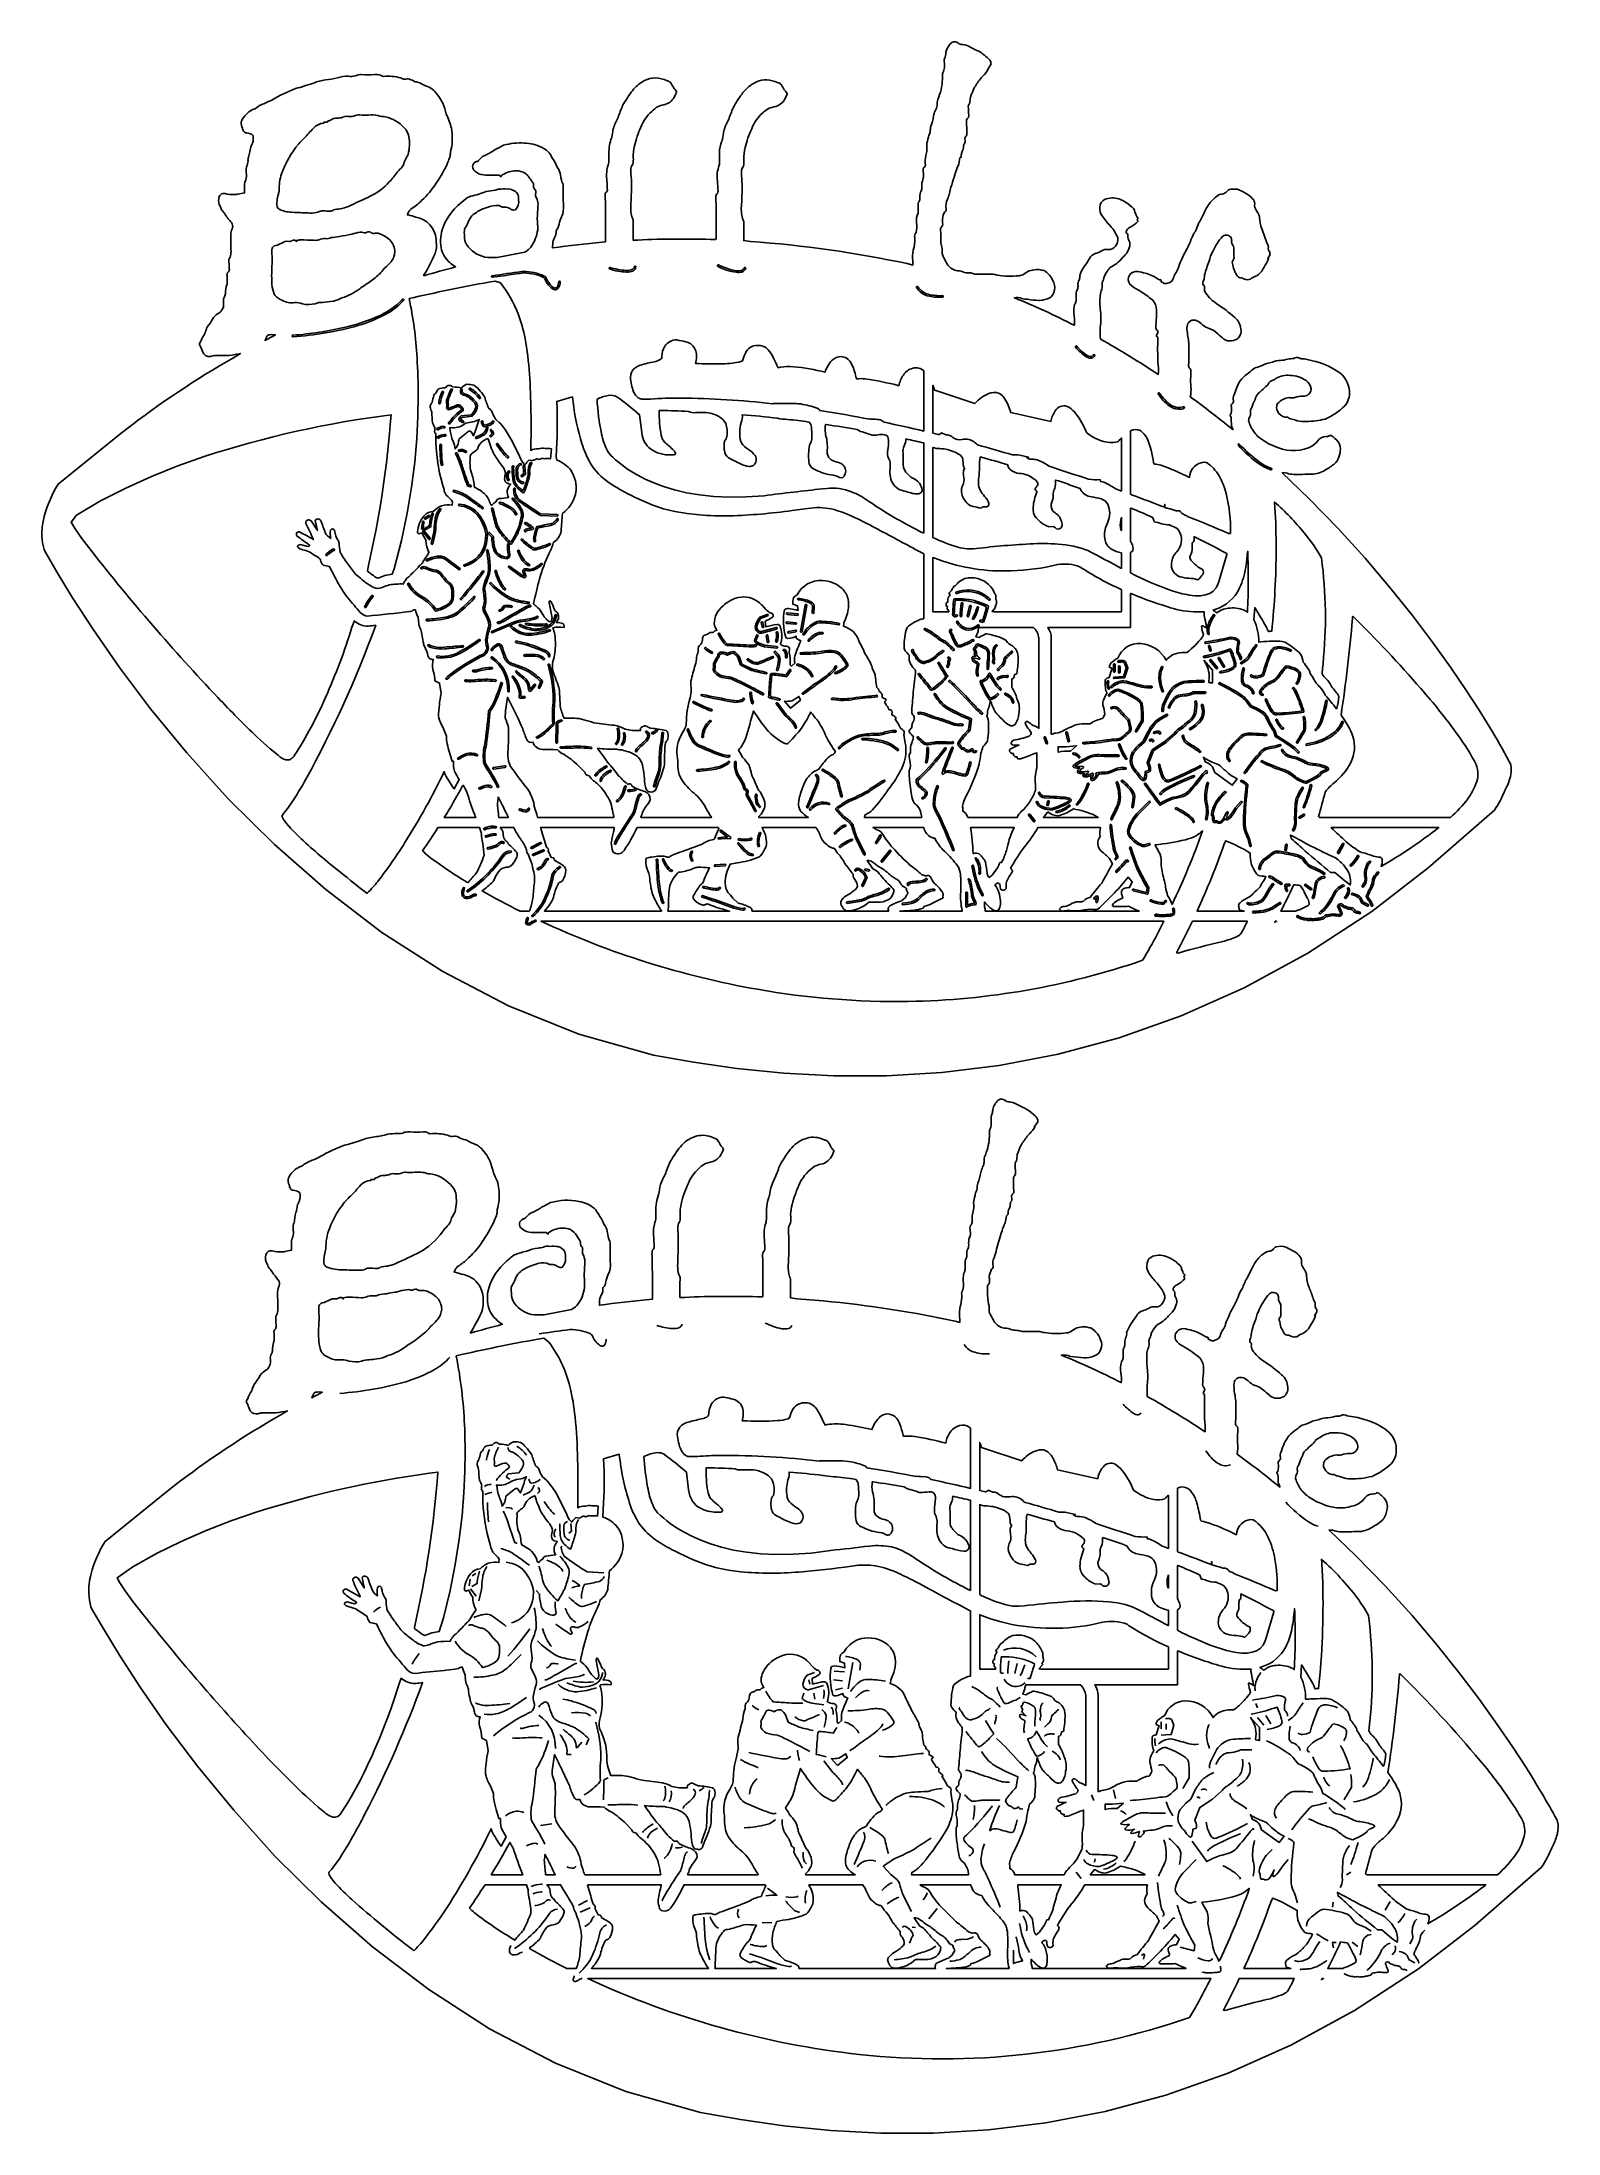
# Model space of a CAD drawing. Extents: x 0.5 to 38.1, y 1.1 to 53.1.
import ezdxf

# ---------------------------------------------------------------- set-up
doc = ezdxf.new("R2010")
doc.units = 0
doc.linetypes.add('0', pattern=[0])
doc.layers.add('1', color=7, linetype='0')

msp = doc.modelspace()

# ---------------------------------------------------------------- linework, layer by layer
at = {"layer": '1'}
for p, q in [((11.108459, 14.891098), (11.089066, 14.726257)), ((11.118156, 14.658386), (11.263603, 14.474136)), ((11.253914, 15.03656), (11.156952, 14.978363)), ((20.15377, 12.61261), (20.409714, 12.589355)), ((20.619118, 12.822021), (20.502769, 12.170547)), ((24.702492, 12.798767), (24.644318, 12.554459)), ((19.525558, 12.391586), (19.548813, 12.286896)), ((19.653511, 12.065857), (19.676788, 11.914612)), ((20.14212, 12.391571), (20.363174, 12.368317)), ((20.188667, 12.147278), (20.363174, 12.18219)), ((30.635605, 11.804092), (30.670502, 11.699402)), ((30.82756, 11.263123), (30.670502, 11.455093)), ((31.00206, 11.298035), (30.879913, 11.507431)), ((28.2798, 11.175873), (28.2798, 11.350388)), ((28.401962, 11.158432), (28.401962, 11.298035)), ((26.552223, 9.535553), (26.604576, 9.395935)), ((27.093185, 9.6577), (27.145538, 9.448303)), ((12.857719, 8.769653), (13.141335, 8.813293)), ((26.639473, 7.947571), (26.622017, 7.860306)), ((26.16832, 7.616013), (26.290474, 7.458939)), ((32.886703, 7.546204), (32.991409, 7.616013)), ((13.804123, 6.794342), (14.02713, 6.910706)), ((32.555145, 6.865631), (32.537689, 6.7435)), ((33.968628, 6.883102), (33.846466, 6.673676)), ((13.842896, 6.619812), (14.095016, 6.726471)), ((18.362183, 6.353775), (18.606499, 6.365387)), ((22.096558, 6.249069), (22.178009, 6.237427)), ((22.713165, 6.714401), (22.503746, 6.458481)), ((33.165909, 5.766266), (33.026306, 5.870972))]:
    msp.add_line(p, q, dxfattribs=at)
for points in [[(5.250751, 49.299614, -0.099312), (5.02001, 49.326378, 0.471449), (4.866124, 49.196861, 0.196625), (4.899016, 49.009888, -0.065921), (4.926823, 48.933281, 0.085065), (4.99184, 48.854515), (4.997684, 48.846581, 0.059935), (5.159772, 48.630825, -0.144801), (5.212421, 48.505867), (5.210026, 48.484871, 0.045056), (5.164082, 48.339455, 0.02024), (5.170166, 47.890179, -0.076056), (5.146884, 47.745003, 0.213909), (5.117359, 47.622627, 0.008476), (5.128181, 47.43367, -0.241297), (5.088016, 47.36277, 0.230744), (5.072407, 47.282234, -0.056572), (5.070957, 47.075798, 0.097159), (5.032185, 46.828819, -0.097044), (4.99573, 46.738655, 0.137222), (4.984867, 46.600319, -0.19103), (4.9426, 46.433525, -0.171532), (4.8371, 46.336933, 0.138951), (4.710407, 46.201881, -0.044119), (4.595037, 46.033089, 0.099942), (4.538853, 45.897453, -0.075282), (4.470722, 45.765144, 0.034045), (4.413394, 45.636391, 0.438297), (4.399778, 45.541359, 0.056758), (4.420567, 45.510918, 0.072574), (4.491261, 45.343941, 0.344107), (4.718693, 45.290077, -0.089503), (4.902332, 45.301109), (4.953918, 45.298359, 0.067875), (5.273397, 45.326405, -0.000402), (5.404163, 45.346275, 0.032819), (2.712283, 43.581718), (2.441227, 43.368889), (0.874012, 42.105019, 0.085656), (0.500441, 41.176178, 0.050727), (0.469028, 40.808037), (0.485172, 40.643578), (0.524769, 40.482689), (0.541279, 40.437218), (0.623936, 40.299461), (0.848774, 39.908943), (1.233158, 39.2761), (1.748966, 38.47982), (2.394749, 37.551445), (3.169041, 36.522453), (4.070332, 35.424202), (5.097157, 34.288124), (6.248066, 33.145653), (7.521564, 32.02816), (8.916172, 30.967081), (10.430424, 29.993845), (12.062824, 29.139811), (13.811924, 28.436441), (15.669193, 27.916803), (16.659245, 27.738779), (17.740574, 27.584055), (18.905598, 27.466761), (20.1469, 27.401209), (21.456928, 27.401621), (22.828205, 27.482233), (24.253193, 27.657297), (25.7244, 27.94105), (27.234318, 28.347757), (28.775455, 28.891657), (30.340305, 29.586969), (31.921345, 30.447962), (33.511082, 31.488871), (34.915913, 32.571358), (36.55785, 33.999168, 0.062369), (36.81786, 34.492409, 0.079935), (36.968662, 34.890892), (36.977055, 34.957771), (36.979069, 35.01667, 0.139798), (36.929523, 35.216087, 0.014982), (36.44875, 36.053154), (36.179935, 36.486092), (35.852482, 36.990257), (35.46674, 37.556618), (35.023106, 38.176033), (34.522007, 38.839409), (33.963795, 39.537651), (33.348866, 40.26165), (32.677631, 41.002281), (31.950474, 41.750496), (31.286915, 42.387962, -0.13735), (31.444355, 42.360542, 0.05696), (31.787785, 42.345955, -0.006736), (32.055073, 42.352348, 0.127109), (32.390781, 42.475807, 0.063346), (32.62064, 42.642448, 0.193254), (32.728039, 43.03756, 0.193605), (32.593616, 43.238609, 0.043018), (32.50267, 43.31411, 0.292255), (32.45023, 43.301796, -0.186046), (32.396458, 43.287086), (32.380146, 43.285545, 0.266917), (32.165852, 43.173485, -0.130319), (32.003056, 43.037239), (31.941654, 43.008446, -0.208137), (31.089985, 43.047325, -0.070923), (30.70734, 43.267509, -0.098489), (30.507885, 43.531075, -0.071316), (30.452305, 43.679649, -0.140203), (30.486103, 43.788399, 0.145962), (30.497562, 43.912956, -0.155842), (30.530491, 44.007545, -0.048772), (30.611485, 44.204811, -0.105776), (30.688709, 44.352974, 0.019944), (30.851337, 44.50518, 0.122075), (30.955656, 44.623199, -0.151398), (31.021397, 44.669899, 0.050527), (31.135242, 44.73484, -0.158622), (31.481174, 44.806526, -0.136029), (31.881033, 44.678684, -0.193198), (32.002869, 44.473049), (32.002766, 44.454536, -0.419212), (31.799152, 44.288017, 0.127569), (31.600346, 44.253136, -0.117605), (31.48531, 44.252113), (31.462646, 44.252853, 0.203938), (31.173456, 44.104492, 0.29939), (31.172352, 43.913719, 0.226177), (31.35915, 43.765907), (31.420475, 43.765892, 0.151761), (31.525898, 43.720604, -0.060326), (31.662617, 43.679649, 0.079606), (31.884007, 43.662834, 0.072053), (32.353428, 43.722267, 0.099779), (32.842537, 44.051907, 0.206197), (32.956863, 44.413593, 0.250505), (32.654152, 44.910217, 0.098099), (32.042698, 45.167336, 0.070002), (31.769722, 45.220261, -0.095741), (31.69968, 45.24601, 0.225203), (31.574268, 45.225731, -0.006712), (31.420567, 45.212624, -0.110956), (31.24213, 45.179588, 0.094291), (31.042408, 45.137413, 0.064693), (30.768805, 45.04528, 0.001127), (30.59914, 44.983818, 0.04473), (30.464649, 44.874077, 0.174055), (30.160494, 44.507313, 0.02572), (30.092869, 44.323738, 0.208924), (30.076714, 44.176003, -0.28275), (30.040211, 44.102913, 0.230574), (30.023869, 44.015526, -0.074807), (30.014179, 43.841805, 0.5764), (29.993015, 43.800499), (30.016544, 43.767189, -0.010081), (30.024281, 43.573448, 0.098104), (30.059513, 43.486427, -0.078967), (30.064228, 43.455025), (30.045826, 43.468529, 0.012689), (29.001484, 44.276436, 0.083739), (29.019123, 44.51487), (29.014776, 44.579388, -0.041559), (29.018394, 44.84045, 0.045658), (29.012836, 44.941383, 0.127237), (28.973288, 44.991997, -0.166717), (28.96352, 45.100349), (28.96681, 45.137665, 0.003851), (28.965748, 45.605659, 0.000511), (28.921232, 45.947067, -0.105449), (28.94578, 46.096539, -0.408535), (29.165581, 46.164539, -0.11248), (29.307926, 46.0644, 0.144293), (29.476341, 45.971874, -0.109289), (29.686146, 45.840721, 0.016129), (29.840443, 45.708611, 0.353582), (30.200359, 45.741577, 0.228351), (30.26037, 45.963787, 0.189517), (30.107944, 46.247887, 0.033629), (29.66486, 46.582726), (29.622852, 46.61338, -0.117057), (29.368183, 46.887138, -0.153812), (29.355396, 46.997246, 0.375365), (29.320194, 47.055672, -0.191822), (29.335392, 47.16111, 0.099949), (29.355701, 47.286705), (29.358955, 47.307774, -0.017239), (29.468754, 47.644966, -0.078914), (29.561466, 47.880577, -0.074397), (29.804081, 48.260578, -0.463284), (30.020098, 48.220783, -0.121127), (30.030708, 48.12632, 0.154168), (30.074833, 48.012276, -0.112212), (30.084309, 47.867287, 0.019858), (30.090641, 47.734154, -0.196583), (30.052479, 47.646507, 0.11532), (30.047413, 47.626122), (30.05331, 47.58733, 0.012905), (30.090055, 47.427498, 0.093769), (30.133381, 47.34597, 0.061038), (30.180408, 47.261116, 0.21402), (30.270206, 47.228142, -0.017825), (30.3866, 47.187614, 0.236951), (30.527971, 47.219009, -0.033322), (30.653259, 47.282425, 0.156648), (30.806431, 47.444466, -0.009921), (30.924355, 47.643192, 0.103163), (30.945713, 47.724648, 0.054148), (30.926975, 47.712669), (30.985004, 47.805992, 0.171751), (30.94776, 47.920322, -0.161376), (30.942703, 47.994049, 0.179852), (30.914112, 48.078148, 0.025873), (30.777607, 48.451546, -0.084002), (30.726231, 48.728081, 0.110313), (30.67873, 48.846214), (30.655903, 48.882774, -0.197998), (30.602787, 49.079002, 0.222922), (30.559696, 49.187645, 0.120537), (30.360508, 49.342812, 0.058035), (30.173832, 49.430443, 0.107968), (29.955326, 49.418205, 0.065266), (29.884129, 49.348076, -0.145043), (29.76688, 49.310127, 0.136903), (29.621326, 49.226662, 0.129726), (29.34906, 48.846096, -0.021295), (29.209095, 48.577431, -0.019418), (29.123646, 48.377327, 0.065176), (28.992863, 48.099754, -0.038524), (28.921835, 47.959953, 0.035051), (28.714493, 47.508644), (28.701206, 47.469849), (28.688389, 47.430901, -0.013416), (28.606907, 47.293663, -0.010603), (28.560001, 47.170677, -0.179361), (28.466633, 47.109703, -0.011973), (28.413105, 47.08741, -0.19515), (28.320135, 47.114437, -0.017122), (28.287449, 47.125816), (28.271809, 47.178032, -0.134887), (28.15218, 47.228676, 0.096233), (27.840317, 47.358273, 0.048032), (27.645069, 47.390556, 0.28481), (27.467449, 47.243664, 0.320801), (27.549198, 47.029823, 0.030549), (27.770695, 46.890678, -0.035251), (28.061703, 46.679558, -0.191313), (28.16515, 46.435677, -0.02526), (28.147804, 46.049503), (28.147074, 46.015713, 0.257015), (28.184605, 45.922295, -0.352973), (28.175419, 45.824883, 0.186947), (28.159885, 45.777279, -0.391792), (28.195652, 45.718407, 0.012609), (28.196873, 45.134209, -0.048846), (28.207706, 44.830772, 0.01779), (26.770588, 45.707069, -0.016002), (26.767445, 45.99456, 0.064847), (26.764654, 46.459057, -0.050257), (26.770374, 46.836647, 0.019667), (26.81258, 46.981224, -0.026051), (26.813297, 47.112282, -0.036509), (26.846592, 47.182777, -0.126445), (26.911932, 47.350887, -0.025677), (27.006229, 47.480034), (27.016209, 47.488899, -0.017155), (27.177158, 47.587914, 0.059241), (27.312458, 47.728935, 0.217287), (27.503971, 48.076775, 0.103106), (27.466007, 48.180473, -0.113217), (27.450642, 48.296574, 0.205013), (27.421299, 48.344261, -0.378686), (27.429295, 48.417839, -0.217842), (27.519581, 48.488029, 0.052468), (27.701267, 48.629189), (27.706135, 48.63752, -0.529042), (27.705158, 48.717644), (27.703129, 48.723015), (27.694828, 48.729698), (27.678907, 48.752712, -0.062721), (27.614819, 48.907467), (27.6106, 48.925697, 0.137344), (27.500553, 49.025795), (27.500553, 49.03994, 0.061473), (27.229359, 49.191139, 0.174617), (26.874046, 49.175503, 0.261179), (26.757973, 48.990803, 0.178979), (26.811512, 48.76757, 0.042812), (27.021442, 48.514122, -0.098122), (27.199148, 48.222847, -0.25788), (27.141422, 48.019096, -0.330968), (26.954359, 47.936726, 0.205179), (26.792255, 47.892113, -0.067848), (26.64249, 47.834206, 0.197941), (26.502155, 47.709007, 0.017283), (26.295626, 47.388577, 0.048548), (26.257191, 47.285988, -0.088659), (26.24889, 47.185051, 0.20077), (26.213747, 47.030453, -0.097756), (26.19504, 46.924461, 0.213981), (26.167088, 46.80616, -0.033148), (26.169315, 46.652412, -0.064966), (26.128132, 46.568016, 0.102053), (26.111057, 46.358788, -0.045359), (26.123257, 46.066849), (26.12215, 46.052177, 0.021006), (24.63448, 46.733452, -0.143152), (24.818058, 46.715248, 0.079517), (24.958057, 46.696114, 0.020984), (25.23621, 46.667091), (25.267849, 46.66861, 0.091137), (25.509472, 46.736252, 0.188214), (25.610935, 46.863228, 0.217029), (25.611717, 47.110847, 0.133162), (25.409595, 47.38871, 0.140026), (25.307056, 47.420265, 0.121932), (25.17897, 47.43605, 0.04315), (25.002689, 47.402901, 0.060827), (24.871235, 47.320503, -0.132722), (24.747929, 47.283577, -0.062259), (24.206287, 47.295631, 0.096287), (23.980045, 47.321053, -0.009235), (23.648518, 47.322548, 0.030703), (23.549625, 47.350655, -0.061197), (23.397404, 47.365669, 0.119255), (23.220493, 47.403419, -0.162761), (22.977406, 47.546394), (22.958456, 47.582581, 0.021802), (22.871542, 47.740582, -0.085322), (22.838581, 47.833702, 0.030165), (22.840595, 47.960289, -0.100364), (22.803028, 48.24102, 0.017152), (22.798115, 48.449409, -0.217814), (22.833149, 48.503349, 0.224525), (22.853199, 48.567284, -0.024983), (22.843891, 48.695534, -0.057161), (22.900623, 48.868233, 0.356785), (22.937366, 48.933678), (22.937366, 48.941505, -0.167273), (22.974552, 49.185127, 0.038367), (23.056461, 49.48275, -0.007395), (23.213825, 49.972923, 0.13854), (23.265148, 50.161491), (23.268894, 50.178909, -0.281202), (23.307423, 50.228203, 0.036986), (23.315693, 50.323708, -0.045817), (23.35886, 50.412193, 0.066438), (23.367188, 50.519367, -0.171591), (23.387211, 50.553185, 0.240305), (23.399097, 50.676228, -0.295803), (23.435717, 50.748482, 0.23466), (23.450306, 50.837364, 0.005296), (23.442659, 51.102287, -0.324484), (23.477116, 51.195564, 0.221873), (23.498402, 51.270439, -0.025329), (23.488514, 51.495293, -0.059238), (23.522938, 51.573067, 0.011572), (23.538822, 51.71833, -0.021856), (23.642704, 51.967278, -0.017653), (23.808994, 52.199654, 0.055366), (23.963348, 52.381405), (23.96981, 52.388515), (23.976444, 52.39547, -0.071514), (23.962788, 52.396248), (24.048176, 52.533516, 0.226595), (24.03606, 52.612724), (24.021717, 52.634819, 0.086901), (23.733555, 52.866844, -0.017325), (23.475452, 52.992256, 0.098757), (23.311131, 53.030876, -0.123744), (23.217136, 53.078163, 0.348367), (23.039173, 53.04377, 0.131692), (22.927021, 52.825645, -0.156964), (22.896122, 52.683662, 0.048565), (22.890095, 52.657829, -0.009416), (22.893101, 52.456474, -0.077133), (22.854755, 52.320869, 0.094733), (22.846378, 52.216576), (22.846184, 52.164978, -0.100686), (22.726917, 51.664223, 0.04818), (22.71468, 51.514503, -0.107447), (22.665363, 51.377663, 0.089576), (22.626041, 51.25428, -0.047497), (22.552143, 50.974083, 0.06273), (22.543537, 50.878059, -0.050182), (22.509068, 50.773521, -0.017406), (22.459354, 50.572594, 0.045006), (22.460545, 50.398582, -0.076406), (22.43343, 50.268333, 0.089627), (22.422016, 50.028996, -0.238006), (22.386492, 49.971458, 0.226603), (22.365116, 49.900459, -0.022043), (22.375797, 49.746956, -0.021828), (22.335484, 49.589348, 0.043971), (22.333378, 49.443687, -0.117337), (22.299229, 49.356682, 0.067292), (22.285528, 49.196262, -0.1343), (22.251774, 49.108177, 0.112195), (22.244587, 48.984306, -0.028146), (22.239231, 48.833946, 0.146989), (22.199543, 48.606834, -0.086966), (22.189381, 48.356728, 0.216096), (22.157047, 48.222694, -0.100484), (22.117725, 47.915382, 0.079396), (22.11137, 47.651592, -0.033613), (22.112186, 47.549019), (21.970264, 47.582878, 0.034906), (18.07509, 48.134804), (17.907822, 48.155205, 0.00184), (17.907536, 48.629906, 0.004677), (17.873814, 48.701927, -0.075321), (17.853199, 49.055824, 0.024023), (17.864857, 49.630943, -0.036676), (17.854519, 49.904095, -0.114093), (17.900425, 50.007927, 0.100264), (17.909214, 50.170616, -0.077326), (17.943821, 50.464928, -0.053929), (18.106571, 50.936699, -0.120049), (18.378674, 51.326374, -0.049378), (18.513309, 51.431389, -0.057584), (18.70537, 51.490757, 0.223335), (18.942783, 51.70269, 0.080634), (18.985538, 51.802849), (18.983509, 51.810219, 0.074144), (18.91161, 51.902901, 0.009549), (18.840574, 52.034142, 0.196634), (18.761692, 52.076576), (18.681873, 52.108681, 0.22627), (18.164742, 52.067936, 0.123984), (17.858158, 51.788643, 0.033481), (17.644718, 51.456596, 0.008659), (17.531116, 51.160088, 0.04333), (17.412052, 50.879097, -0.006051), (17.378269, 50.678093, -0.021776), (17.339186, 50.557434, 0.085248), (17.306522, 50.255043, -0.019614), (17.303028, 50.056465, -0.009243), (17.259922, 49.892662, 0.064799), (17.253513, 49.632576, 0.006001), (17.269583, 49.385593, -0.128164), (17.255604, 49.326515, 0.280734), (17.21114, 49.227974, 0.016433), (17.220697, 49.073925, 0.000978), (17.221445, 48.207802), (17.205753, 48.179924, 0.02002), (15.27448, 48.169991), (15.159814, 48.169937, -0.000827), (15.159916, 48.676308, 0.047331), (15.126682, 48.746574, -0.076612), (15.104664, 49.093361, 0.011634), (15.116901, 49.360115), (15.116901, 49.674202, -0.030758), (15.105732, 49.947876, -0.118367), (15.151707, 50.054222, 0.10528), (15.16132, 50.215736, -0.07832), (15.194813, 50.508293, -0.054814), (15.355061, 50.976479, -0.12124), (15.621815, 51.364891, -0.078692), (15.778782, 51.486031, -0.03571), (15.974172, 51.544689, 0.211918), (16.194187, 51.749352, 0.067575), (16.237751, 51.84922), (16.236118, 51.856438, 0.05237), (16.159962, 51.955894, 0.04921), (16.082802, 52.092014, 0.171398), (16.014164, 52.124336), (15.932865, 52.15699, 0.239946), (15.377385, 52.094048, 0.108474), (15.114307, 51.84214, 0.033117), (14.899891, 51.511116, 0.018255), (14.786045, 51.214882), (14.7728, 51.184898, 0.056312), (14.659245, 50.907402, -0.0106), (14.631199, 50.729515), (14.627033, 50.714287, 0.100276), (14.559356, 50.33065, -0.006691), (14.555546, 50.107903, -0.022439), (14.513355, 49.947426, 0.068284), (14.511936, 49.588875, -0.012655), (14.520299, 49.40522, -0.168921), (14.477421, 49.343086, 0.167689), (14.467166, 49.30246, 0.070502), (14.472086, 49.140484, -0.018976), (14.472721, 49.100227), (14.472767, 48.601585), (14.473545, 48.124321), (14.391057, 48.112846, 0.013478), (13.157627, 47.975182, -0.016442), (13.174458, 48.153511, -0.006719), (13.239063, 48.298912, 0.040518), (13.245762, 48.392784, -0.127413), (13.290684, 48.460197, 0.030056), (13.344608, 48.666161, 0.003481), (13.412358, 48.822121, 0.076432), (13.427418, 49.083961, -0.020318), (13.425262, 49.525562, 0.13365), (13.391315, 49.60952, -0.018278), (13.346411, 49.831936, 0.086018), (13.267918, 49.998085, 0.058063), (13.143757, 50.217964, 0.190056), (12.884924, 50.474869, 0.104538), (12.456412, 50.580444, 0.087764), (11.942999, 50.524025, 0.002284), (11.707127, 50.401207, -0.063671), (11.460041, 50.265663, 0.129607), (11.320792, 50.143635, -0.18235), (11.252766, 50.115364), (11.239619, 50.110142, 0.540942), (11.226609, 49.883282, 0.173767), (11.447941, 49.785805, 0.033358), (11.833241, 49.781914), (11.885106, 49.740242, -0.320922), (11.893345, 49.773598), (11.908772, 49.787895, -0.126512), (12.252958, 49.891346, -0.140503), (12.485233, 49.824776), (12.505711, 49.808403), (12.524586, 49.789955, -0.031779), (12.682331, 49.567238, -0.065602), (12.687032, 49.483055, 0.216494), (12.72597, 49.424416, -0.20754), (12.73862, 49.339287, 0.20381), (12.765858, 49.197807, -0.135133), (12.795139, 49.000908, 0.023621), (12.779041, 48.702705, -0.031403), (12.788685, 48.424278, -0.125817), (12.616933, 47.993488, -0.099108), (12.466862, 47.868034, 0.006369), (11.782871, 47.738533, -0.059933), (11.474552, 47.746162, -0.199299), (11.020095, 48.060223, -0.143812), (10.973408, 48.263023, -0.090719), (10.973804, 48.442879, -0.017672), (11.045994, 48.568459, -0.206764), (11.265919, 48.854256, -0.107579), (11.534489, 48.975243, -0.113715), (11.820143, 49.02647, -0.109393), (11.90315, 48.989693, 0.061843), (11.919254, 48.986244), (12.004307, 48.989799, -0.101081), (12.121861, 48.934319, 0.178711), (12.227192, 48.917778), (12.235158, 48.922737, 0.21658), (12.315632, 49.174553, 0.086297), (12.288898, 49.320259, 0.258072), (12.026424, 49.437214, 0.005977), (11.828724, 49.437172, 0.030035), (11.740574, 49.410454, 0.0222), (11.51244, 49.373222, -0.027005), (11.131814, 49.258659, 0.064036), (11.002796, 49.197289, -0.013426), (10.807819, 49.030144), (10.772126, 48.996811, 0.105667), (10.437277, 48.488136, 0.129244), (10.387596, 47.979385, 0.161618), (10.604858, 47.609768, 0.052088), (10.747302, 47.499748, 0.008683), (9.958302, 47.28112), (9.96349, 47.300972, 0.037625), (10.239613, 47.834114, 0.114422), (10.270023, 48.125053), (10.267811, 48.155708), (10.264774, 48.186256, 0.345841), (9.761885, 48.740986, 0.002406), (9.573227, 48.792561), (9.562563, 48.793995), (9.551854, 48.795036, -0.137933), (9.635731, 48.937248, 0.079365), (9.903812, 49.153023, 0.078797), (10.263828, 49.579506, 0.04713), (10.560307, 50.102989, -0.027303), (10.612919, 50.242744, 0.048341), (10.618855, 50.342552, -0.048259), (10.641682, 50.432274, 0.088502), (10.646885, 50.946449, 0.031942), (10.51897, 51.299446, 0.023198), (10.430744, 51.569466, 0.073609), (10.202957, 51.893139, 0.103576), (10.048389, 51.984138, -0.06504), (9.856892, 52.075356, 0.00961), (9.747318, 52.103294, 0.023487), (9.601795, 52.168922, 0.079197), (9.482533, 52.166557, -0.173816), (9.392551, 52.198875, 0.087106), (8.95414, 52.235226, -0.163421), (8.881046, 52.267708, 0.111201), (8.730244, 52.280174, -0.040369), (8.404776, 52.282104, 0.110603), (8.254124, 52.246788, -0.082376), (8.089863, 52.239174, 0.089863), (7.812794, 52.201118, -0.040433), (7.514256, 52.148994, 0.064829), (7.220631, 52.070488, -0.017031), (6.771732, 51.931618, 0.037962), (6.182224, 51.648537, -0.029351), (5.914494, 51.531105, 0.085053), (5.779316, 51.438362, -0.035764), (5.690998, 51.40522, 0.14019), (5.434974, 51.142643, 0.223156), (5.440434, 50.983467), (5.450474, 50.959099, 0.11471), (5.500766, 50.846184, 0.222562), (5.565961, 50.829411, -0.038795), (5.676513, 50.798168, -0.276797), (5.719234, 50.729458, -0.157491), (5.682209, 50.525032, 0.10558), (5.638493, 50.358238, -0.069616), (5.599842, 50.228874, 0.080668), (5.591267, 50.139702, -0.04443), (5.557041, 49.985695, 0.086975), (5.552845, 49.796379, -0.136288), (5.519841, 49.625496, 0.115592), (5.506503, 49.502937, -0.001563), (5.505893, 49.339745), (5.346891, 49.307724, -0.002478)], [(6.315342, 49.14579, 0.064317), (6.314304, 49.001488, 0.212469), (6.364368, 48.937584, 0.119471), (6.671748, 48.861282), (6.744724, 48.856838, -0.002709), (7.13102, 48.840153, 0.063163), (7.332264, 48.861214, -0.218319), (7.4524, 48.893242, -0.006287), (7.635458, 48.885464, 0.151792), (7.714252, 48.920113), (7.721546, 48.923286, -0.041462), (7.876667, 48.942497, 0.070777), (8.175112, 49.045628, 0.000209), (8.627303, 49.256107, 0.091217), (9.101019, 49.612076, 0.039979), (9.307789, 49.865364, 0.007841), (9.421589, 49.988487, 0.083182), (9.486179, 50.141579), (9.492207, 50.156181, 0.019175), (9.570576, 50.296944, 0.097843), (9.591301, 50.741302, 0.148198), (9.470624, 50.959377, 0.154259), (9.0033, 51.233192, -0.087995), (8.819056, 51.264977, 0.089103), (8.588933, 51.275322, -0.039751), (8.37138, 51.279152, 0.120936), (8.218913, 51.247746, -0.118471), (8.072498, 51.241219, 0.157), (7.941237, 51.221386, -0.119747), (7.803941, 51.200844, 0.152791), (7.644455, 51.149517, -0.092771), (7.575413, 51.127464), (7.567463, 51.100929), (7.566334, 51.100182), (7.482624, 51.100182), (7.481236, 51.09977), (7.4744, 51.072334, 0.204488), (7.214792, 50.946709, 0.024718), (7.104877, 50.821815, 0.005719), (6.850255, 50.560463, 0.089888), (6.423776, 49.813595, 0.086532), (6.365401, 49.401443, -0.078675), (6.345325, 49.311054, 0.06455)], [(6.189884, 47.774651, -0.047628), (6.185292, 47.519939, 0.030296), (6.187067, 47.061344, 0.069629), (6.245441, 46.827461), (6.261021, 46.800438, 0.137001), (6.437107, 46.671638, 0.153934), (6.753437, 46.614159, -0.144731), (6.943913, 46.581306, 0.093284), (7.260822, 46.585655, -0.146717), (7.441044, 46.616142, -0.00572), (7.711445, 46.651237, 0.04299), (7.925831, 46.731026, 0.082509), (8.367333, 46.960777, -0.008083), (8.615009, 47.128685, 0.009451), (8.877945, 47.340637, 0.066624), (8.940678, 47.421501, -0.008522), (9.121949, 47.600681, 0.16813), (9.239339, 47.875481), (9.237273, 47.90451, 0.202671), (9.079199, 48.200146, 0.105049), (8.827353, 48.338688, 0.112139), (8.724483, 48.334908, -0.229027), (8.631213, 48.365356, 0.317227), (8.522602, 48.351768, -0.212128), (8.484304, 48.348446, -0.063023), (8.417088, 48.366417), (8.375272, 48.362099, 0.068632), (8.167513, 48.31181, 0.003486), (7.861192, 48.259464, -0.002241), (7.659885, 48.228661, -0.152937), (7.515819, 48.206127, 0.120371), (7.35608, 48.176392, -0.103991), (7.227221, 48.163441, 0.005071), (6.904575, 48.172825, 0.038886), (6.801243, 48.158958), (6.794285, 48.131905), (6.793354, 48.132317), (6.751804, 48.165703, 0.286919), (6.691058, 48.155525, -0.20694), (6.612751, 48.136467, 0.174251), (6.429566, 48.091331, -0.037033), (6.24487, 48.022282, 0.279227), (6.185702, 47.929024, 0.068843)], [(12.208256, 47.321068, -0.023291), (12.460804, 47.351143, -0.106817), (12.936497, 47.237617), (12.955326, 47.223991, 0.132944), (13.146656, 46.965599), (13.176929, 46.947945, 0.433105), (13.303446, 46.982658, 0.143038), (13.34806, 47.134445, 0.645202), (13.312, 47.140129, -0.053942), (13.277437, 47.010441), (13.27058, 47.000721, -0.359137), (13.200707, 46.981441, -0.133149), (13.133595, 47.028648, -0.087001), (13.005772, 47.205177, 0.268763), (12.950748, 47.275139, 0.111571), (12.440357, 47.390572), (12.390981, 47.386864, 0.003354), (11.652682, 47.280239, 0.70065), (11.656651, 47.242748, 0.003741)], [(14.566914, 47.474373, 0.299431), (14.572896, 47.453087, 0.073016), (14.995153, 47.372257, 0.105128), (15.165282, 47.405472, 0.237158), (15.229072, 47.503883, 0.954874), (15.1891, 47.496353, -0.184995), (15.149128, 47.443962), (15.112202, 47.427162), (15.048618, 47.415031), (14.974995, 47.413506, -0.057053), (14.586626, 47.488636, 0.310224)], [(17.28101, 47.54966, 0.766969), (17.258699, 47.518089, 0.081335), (17.720474, 47.367008, 0.084293), (17.862999, 47.375111, 0.221988), (17.956266, 47.465084, 1.05695), (17.916338, 47.468983, -0.202946), (17.856098, 47.416527), (17.795475, 47.405098), (17.723728, 47.407509), (17.645329, 47.420601, -0.050009)], [(12.633976, 42.68885, 0.149144), (12.736439, 42.720177, -0.353749), (12.813908, 42.715202), (12.862919, 42.734795, -0.25416), (12.946842, 42.73513, -0.037287), (13.107258, 42.734947), (13.129704, 42.983772, 0.033755), (12.977818, 42.986855, 0.139384), (12.804905, 42.98011, 0.143486), (12.617695, 42.942192, 0.020534), (12.585774, 44.844658, 0.028246), (12.474247, 45.726158, 0.041915), (12.30341, 46.336342, 0.074989), (11.864399, 47.102089), (11.733387, 47.147911), (11.576694, 47.122688, 0.012688), (9.596485, 46.714867, -0.037541), (9.7904, 45.248966, -0.016937), (9.821705, 44.293983), (9.81287, 43.783791), (9.784458, 43.235008), (9.732944, 42.650185), (9.654865, 42.032021), (9.54668, 41.383064), (9.404942, 40.706017), (9.226109, 40.003456), (9.175144, 39.86338, 0.089811), (8.821354, 39.765053, -0.078508), (8.706, 39.831371, -0.014491), (8.560062, 39.944679), (8.578631, 40.044228, 0.037128), (9.145633, 43.826973, 0.047695), (4.503757, 42.787178), (3.8503, 42.556664), (3.197544, 42.297356), (2.554554, 42.007805), (1.930347, 41.686592), (1.334049, 41.332298), (1.195057, 41.15519), (1.296757, 40.990364), (1.464741, 40.753273), (1.691239, 40.453701, 0.022398), (4.842732, 36.799252, 0.012904), (5.818211, 35.819313), (6.139744, 35.529579), (6.33762, 35.366478, 0.118857), (6.534946, 35.251167, 0.226893), (6.691844, 35.299191, 0.089663), (6.748478, 35.366096, 0.04029), (7.516848, 36.801567, 0.029986), (8.173405, 38.546272), (8.235386, 38.707573, 0.189337), (8.573505, 38.574913, -0.003299), (8.765461, 38.596153, -0.03804), (7.032243, 34.776039, -0.01757), (6.653324, 34.158882), (6.55489, 34.022774), (6.471989, 33.923943), (6.432911, 33.857124), (6.471241, 33.773491), (6.54784, 33.667686), (6.657169, 33.543449), (6.793691, 33.404472, 0.02311), (7.75938, 32.56411, 0.003937), (8.540634, 31.938324), (8.563526, 31.952021, 0.043645), (8.814256, 32.234074, 0.029357), (9.490222, 33.19915, 0.028031), (10.467411, 34.962578, 0.056055), (10.490177, 34.888344, 0.023816), (10.714115, 34.531898), (10.716068, 34.532875), (10.840992, 34.76754, -0.058765), (10.723454, 34.975349, -0.089004), (10.699757, 35.219643), (10.661366, 35.219643, -0.010974), (10.538868, 35.64967, -0.065757), (10.525425, 35.840294), (10.4576, 36.004997, -0.025111), (10.349886, 36.238693, -0.115896), (10.329776, 36.460495, -0.025887), (10.348728, 36.610298, -0.051514), (10.389515, 36.898384), (10.351139, 37.157448), (10.350819, 37.159019), (10.234577, 37.21714), (10.229754, 37.272873, 0.053712), (10.185782, 37.495438, -0.141375), (10.195728, 37.750404, -0.204337), (10.097945, 37.772919, -0.179646), (10.062961, 37.836815, 0.090729), (9.974171, 38.075287, -0.102893), (9.94553, 38.187202, -0.009826), (9.906803, 38.372185, 0.131305), (9.863774, 38.534088, -0.103944), (9.830631, 38.689732, 0.032903), (9.8176, 38.797691, -0.045077), (9.749775, 38.981728, 0.153741), (9.658331, 38.950554, -0.071263), (9.605717, 38.935341, -0.005133), (8.555829, 38.824661, -0.184559), (8.381733, 38.913979, -0.002202), (8.072764, 39.275677, -0.035098), (7.922213, 39.490585, -0.027072), (7.616367, 40.058296, -0.063912), (7.461903, 40.091393, -0.169307), (7.395754, 40.214661, 0.14799), (7.362553, 40.261864, -0.005419), (7.110447, 40.424629, 0.050792), (6.944933, 40.473846, -0.129973), (6.822527, 40.542343, -0.436686), (6.835735, 40.580193, -0.11305), (6.889317, 40.601265), (7.043674, 40.562675, 0.151361), (7.103966, 40.562721, 0.235571), (7.121875, 40.590584, -0.034784), (6.808655, 40.819099, -0.289305), (6.800404, 40.895485, -0.183566), (6.866734, 40.921196, -0.002391), (7.217502, 40.728096, 0.00682), (7.029583, 41.126743, -0.630459), (7.123964, 41.212173, -0.107327), (7.160801, 41.192635), (7.3158, 40.950447, 0.021543), (7.263111, 41.18787, -0.47446), (7.318801, 41.239456, -0.154759), (7.393345, 41.212257, -0.010707), (7.511433, 40.897179, 0.153604), (7.645542, 40.756462, -0.077817), (7.641804, 40.957542, -0.683773), (7.741093, 40.953392, -0.011059), (7.771131, 40.82185, 0.09438), (7.816971, 40.730797, -0.081547), (7.858646, 40.639275, 0.054709), (7.878269, 40.417046, 0.034507), (8.063302, 40.131901, 0.012935), (8.260227, 39.870628, 0.024388), (8.600125, 39.598171, 0.059783), (8.764011, 39.517815, 0.169918), (8.943361, 39.546207, -0.023084), (9.102558, 39.600014, -0.049744), (9.448109, 39.62191, -0.14137), (9.497608, 39.699516), (9.517323, 39.738899, -0.147422), (9.565664, 39.782097, 0.091962), (9.654194, 39.871864), (9.695927, 39.911438, 0.03498), (9.852715, 40.078583, -0.039124), (9.922993, 40.138847), (9.927967, 40.145317, -0.060651), (10.001925, 40.271164, 0.047958), (10.088017, 40.411964, -0.089329), (10.025993, 40.58815, -0.021013), (10.010487, 40.718971, -0.044955), (9.91457, 40.892189), (9.862843, 40.874947, -0.610723), (9.803499, 40.916649, -0.167192), (9.972004, 41.319679, -0.212344), (10.195332, 41.425545, -0.101219), (10.396839, 41.563042, -0.107737), (10.661274, 41.581291), (10.670872, 41.667641, 0.043157), (10.51656, 41.83149, -0.111094), (10.461231, 41.9683), (10.44641, 42.020668), (10.431765, 42.073082, -0.079356), (10.261433, 43.316124), (10.258793, 43.34095), (10.254597, 43.362434, -0.403019), (10.233601, 43.380039, -0.15171), (10.234012, 43.451271, 0.168394), (10.212229, 43.554451, -0.029386), (10.178303, 43.62838, -0.027215), (10.15546, 43.897423, 0.018773), (10.114948, 44.018776, -0.167673), (10.123908, 44.064518, -0.068597), (10.164234, 44.134712, -0.025966), (10.210768, 44.311131, -0.150628), (10.253742, 44.353844, -0.016939), (10.296359, 44.439034), (10.308849, 44.45462), (10.322819, 44.468895, -0.080525), (10.496387, 44.499382), (10.532459, 44.535454, -0.267016), (10.597165, 44.557495, -0.166931), (10.673664, 44.524147), (10.683796, 44.519157, -0.069828), (10.892185, 44.489983, -0.126821), (11.032444, 44.58448, -0.046942), (11.200336, 44.560509, -0.111215), (11.323887, 44.453957, -0.037604), (11.452898, 44.295311), (11.473042, 44.262154, 0.018783), (11.572163, 43.986656, -0.152562), (11.650378, 43.9076), (11.689075, 43.810875), (11.747272, 43.713936), (11.84177, 43.627998, -0.068542), (11.949357, 43.501957, -0.035194), (12.154316, 43.171288), (12.33881, 42.802238, 0.136024), (12.461399, 42.594048, 0.278168), (12.479221, 42.592583, -0.075566), (12.571583, 42.695778)], [(22.843525, 46.749168, 0.961501), (22.849476, 46.789089, -0.085149), (22.491562, 46.822231, -0.136916), (22.272226, 46.958595, 0.019036), (22.231297, 47.016655, 0.621689), (22.20229, 46.994102), (22.212311, 46.973526), (22.224195, 46.953964, 0.195385), (22.56743, 46.7631, 0.060103)], [(9.444599, 46.70536, 0.217218), (9.429005, 46.699226), (9.403019, 46.66967), (9.289906, 46.561028, -0.072481), (8.766553, 46.250679, -0.046009), (8.012917, 46.006138, -0.040649), (6.702409, 45.804501, 0.713492), (6.702641, 45.765205, 0.051634), (8.318132, 46.042412, 0.056519), (9.087394, 46.365459, 0.079595), (9.461987, 46.677887, 0.513832)], [(6.013554, 45.679176), (6.011266, 45.675377, -0.001223), (6.26069, 45.803535), (6.270939, 45.811516, 0.08686), (6.098323, 45.811714, 0.254211), (6.052275, 45.755798, -0.018291)], [(15.595158, 44.216087, -0.024269), (16.339609, 44.241108, -0.028568), (18.626865, 44.098946, -0.187108), (18.70171, 44.106606, 0.007501), (19.169561, 44.10577, -0.020563), (19.327824, 44.097282, -0.028222), (19.734287, 43.992794, -0.165157), (19.789646, 43.940407), (19.795168, 43.937447, -0.00961), (21.039845, 43.715294), (21.051273, 43.726723, 0.092657), (21.147196, 43.71619, -0.032123), (21.296726, 43.706001, -0.104076), (21.397968, 43.643028, -0.006026), (22.381578, 43.422142), (22.38158, 44.918724, 0.280164), (22.107843, 44.984226, 0.186589), (21.874161, 44.815498, 0.111746), (21.763081, 44.550728, 0.029238), (20.924046, 44.718071, 0.067463), (20.71645, 44.718132), (20.700993, 44.741753), (20.683384, 44.814659, 0.099229), (20.545588, 45.159615, 0.460639), (20.104435, 45.180794, 0.116847), (19.929691, 44.883354, 0.037862), (19.1455, 45.021599, 0.05371), (18.819782, 45.008797), (18.764759, 44.994499, -0.009171), (18.628683, 45.272156, 0.046525), (18.519314, 45.442886, 0.232925), (18.247349, 45.549187, 0.306072), (17.950291, 45.356953, 0.060059), (17.875858, 45.166237), (17.838093, 45.148064, -0.061297), (17.393026, 45.095592, -0.022526), (16.707355, 45.10511, 0.133932), (16.71763, 45.41473, 0.224585), (16.529621, 45.621666), (16.471701, 45.642021, 0.022436), (16.245584, 45.686501, 0.276458), (15.951129, 45.529377, 0.152107), (15.873967, 45.271645, -0.287957), (15.8293, 45.200138, -0.10855), (15.689182, 45.146629, 0.031731), (15.33205, 45.058525), (15.27663, 45.034676), (15.226017, 45.005959, 0.210081), (15.099385, 44.825584), (15.09354, 44.759895, 0.084503), (15.173388, 44.40131, 0.109875), (15.288636, 44.24876, 0.121268), (15.373905, 44.216087)], [(26.551456, 45.23365, 0.288781), (26.629473, 45.30418, 0.910601), (26.590385, 45.307091, -0.331521), (26.515654, 45.274235, -0.109193), (26.453571, 45.295906, -0.078268), (26.180744, 45.532066, 0.744795), (26.147617, 45.512794, 0.08173), (26.418324, 45.269707, 0.125356), (26.533133, 45.232079, 0.040402)], [(10.447376, 44.386131, 0.758602), (10.415744, 44.408134, 0.098449), (10.330906, 44.121193, 0.93267), (10.370715, 44.118416, -0.085209)], [(10.889957, 43.978447, -0.428785), (10.896563, 43.953575, 0.070172), (10.584538, 43.643959), (10.573414, 43.618584, 1.020765), (10.614246, 43.617119), (10.65128, 43.664207, -0.07178), (10.920212, 43.91853, 0.484724), (10.914926, 44.007854, 0.014654), (10.861408, 44.064857, 0.193085), (10.769456, 44.064732, -0.016435), (10.577394, 43.992439), (10.572001, 43.994148), (10.567677, 43.997795, -0.008189), (10.570057, 44.086784, -0.135322), (10.571582, 44.200706, -0.048083), (10.670841, 44.445347, 0.754248), (10.637989, 44.465645, 0.057663), (10.532902, 44.210136, 0.123643), (10.528384, 44.096649, -0.051168), (10.525848, 43.995934, 0.499029), (10.602787, 43.958336, -0.013388), (10.806812, 44.032234), (10.823414, 44.034798), (10.835166, 44.033913, -0.000441)], [(10.891178, 43.801643), (10.888569, 43.801094, 0.222717), (10.832355, 43.716164, 0.299433), (10.866199, 43.666668), (10.924335, 43.637596, 1.014823), (10.940541, 43.674206), (10.883717, 43.702599, -0.470129), (10.875189, 43.722893, -0.263306), (10.909595, 43.763435), (11.157612, 43.790977), (11.161152, 43.791634), (11.164524, 43.792915, 0.119494), (11.286167, 43.996788), (11.292072, 44.039925), (11.283283, 44.087517), (11.256214, 44.138298, 0.125906), (11.00626, 44.342278, -0.036399), (10.936502, 44.364101, -0.339589), (10.914951, 44.442657, 1.065868), (10.872761, 44.433571, 0.473781), (10.966648, 44.313545), (11.005253, 44.300026, -0.118481), (11.225544, 44.112724), (11.246937, 44.071159), (11.25182, 44.035164), (11.246296, 44.001961, -0.103736), (11.144794, 43.829811)], [(11.360493, 44.230446, 0.314259), (11.369235, 44.251534, 0.124793), (11.107965, 44.490395, 0.711485), (11.094487, 44.454918, -0.105278), (11.337759, 44.231205, 0.311934)], [(13.264927, 44.161095), (13.262959, 44.159081, -0.027415), (13.24744, 42.78582), (13.264759, 42.702339, -0.137123), (13.62389, 42.439018), (13.681675, 42.32177), (13.724186, 42.189491), (13.743336, 42.066017), (13.742603, 41.951637), (13.725452, 41.846703, -0.167855), (13.405384, 41.377052, -0.002864), (13.369111, 40.937923, -0.225111), (13.184607, 40.661919, 0.189091), (13.17531, 40.640907, -0.046111), (13.069137, 40.372944, 0.038426), (12.833927, 39.753929, 0.003999), (12.68346, 39.136818, 0.140114), (12.740426, 39.080051, -0.117563), (12.897343, 38.892147, 0.095553), (13.069961, 38.691711, 0.246823), (13.119816, 38.692146, 0.189865), (13.140704, 38.81797, -0.014735), (13.07732, 39.161049), (13.077244, 39.184486), (13.080723, 39.199852), (13.0882, 39.205986, -0.227731), (13.117146, 39.186119, -0.068173), (13.196634, 39.00288, 0.17247), (13.264101, 38.924034, -0.201953), (13.300506, 38.853954), (13.305162, 38.830185, -0.198625), (13.291199, 38.731083, -0.062791), (13.250248, 38.661964, -0.108865), (13.419868, 38.637169, -0.287122), (13.424457, 38.625069, -0.361146), (13.444186, 38.545647, 0.07417), (13.166248, 38.536629, -0.088869), (13.227707, 38.184296), (13.227665, 38.130863, -0.072394), (13.169203, 37.697544, 0.099947), (13.161381, 37.468788, -0.016239), (13.313633, 37.051811, -0.051337), (13.333944, 36.892139, -0.005397), (13.349827, 36.583794, 0.048748), (13.444157, 36.286263), (13.700016, 36.286263, -0.084722), (13.933644, 36.24976, -0.012691), (14.186817, 36.176659, 0.007835), (14.69276, 36.111061, -0.082424), (14.964314, 36.015511, 0.072499), (15.323994, 35.982246), (15.344639, 35.98597, -0.45393), (15.387974, 36.072762), (15.397221, 36.0774), (15.406437, 36.082253, -0.324425), (15.475025, 36.092262, -0.005984), (15.599918, 36.037331, -0.04336), (15.981122, 35.97834, -0.2479), (16.018757, 35.924454, -0.161216), (16.013477, 35.740929, 0.150981), (15.955647, 35.636757, 0.01876), (15.936115, 35.127174), (15.93198, 35.093544, -0.042225), (15.779847, 34.669983, 0.015871), (15.713566, 34.497566, -0.297487), (15.579807, 34.456398, -0.288739), (15.48508, 34.522255, -0.107879), (15.442847, 34.783264, 0.053744), (15.402317, 35.062874, 0.147717), (15.296055, 35.309608), (15.264856, 35.336182, 0.110623), (15.050911, 35.449013, 0.026122), (14.876469, 35.498177, -0.074374), (14.75214, 35.520134), (14.739857, 35.521523, -0.042532), (14.278111, 35.539619, 0.038091), (14.385639, 35.393257, -0.019365), (14.496708, 35.2257, -0.02001), (14.772001, 34.89315, 0.051702), (15.020649, 34.650444), (15.037815, 34.652794, -0.460602), (15.121064, 34.622353, 0.082604), (15.159473, 34.583382, 0.041166), (15.454516, 34.464703, -0.287067), (15.587466, 34.275459), (15.58469, 34.260735, -0.062916), (15.483797, 34.101559, 0.041862), (15.394901, 33.956154, -0.064766), (15.348286, 33.82621), (15.360096, 33.822365), (17.10825, 33.82235, -0.022899), (16.930382, 34.124176, 0.098931), (16.629045, 34.459358, -0.094152), (16.325657, 34.836464), (16.307713, 34.878929), (16.294605, 34.920616, -0.057678), (16.268232, 35.246441, 0.040794), (16.251957, 35.363213, -0.156913), (16.360451, 35.878033, 0.007407), (16.46991, 36.085373, 0.105319), (16.479757, 36.155586, -0.069592), (16.576099, 36.792477, 0.055215), (16.604053, 36.999138, -0.041367), (16.596806, 37.205055, -0.019276), (16.702978, 37.601974, 0.037064), (16.736408, 37.802605, -0.029799), (16.774952, 37.941917), (16.776627, 37.954536), (16.777309, 37.967247), (16.776995, 37.979977, -0.323996), (16.843098, 38.125343, 0.181756), (16.884846, 38.273148, -0.369618), (16.966568, 38.359219, 0.15082), (17.03937, 38.402676, -0.214053), (17.107649, 38.416561, 0.110738), (17.154499, 38.423317, -0.18363), (17.24387, 38.478035, -0.120069), (17.174122, 38.629417, -0.221256), (17.393412, 39.082493, -0.101014), (17.738392, 39.281837), (17.769947, 39.287605, -0.240426), (18.302402, 39.151073, -0.062689), (18.446308, 38.998436, -0.010017), (18.558338, 38.908638, -0.244927), (18.639456, 38.860008, -0.299396), (18.620182, 38.796272, -0.041105), (18.442204, 38.699074), (18.453693, 38.56089), (18.453968, 38.559532, -0.047502), (18.737614, 38.614662), (18.762409, 38.613823, -0.311947), (18.815525, 38.567146, -0.145956), (18.835361, 38.179848), (18.821568, 38.143333), (18.820286, 38.124779), (18.839945, 38.111996, 0.140274), (18.950228, 38.078896, -0.107492), (19.025991, 38.053062, -0.231449), (19.047186, 38.001625), (19.035496, 37.91964, -0.07406), (19.06142, 37.61451), (19.093662, 37.582237), (19.175022, 37.652016, 0.153018), (19.172421, 37.696354, -0.091078), (19.178822, 37.831734, -0.032874), (19.326298, 38.210487, -0.106272), (19.214649, 38.278893), (19.210789, 38.286797), (19.209995, 38.294411), (19.209995, 38.326805, -0.104052), (19.000174, 38.266685, -0.240419), (18.955662, 38.298317, -0.121351), (18.918034, 38.984612), (18.933659, 38.999809, -0.138386), (19.060631, 39.005913, -0.04019), (19.256535, 38.966682), (19.244968, 39.082161), (19.244709, 39.083046), (19.129002, 39.11776, -0.093756), (19.145098, 39.277676, -0.138288), (19.183582, 39.320747), (19.23325, 39.350563, -0.297652), (19.861708, 39.708332, -0.179124), (20.350153, 39.51025, -0.138442), (20.499348, 39.25309), (20.51453, 39.151741), (20.511951, 39.038063, -0.079235), (20.39661, 38.662727), (20.39661, 38.640923), (20.384998, 38.571236, -0.266337), (20.766041, 38.207512, -0.021867), (20.931767, 37.873085, -0.050238), (21.093296, 37.579765, 0.147956), (21.127394, 37.473061, -0.121235), (21.18848, 37.226067, 0.02383), (21.216648, 37.053658), (21.221012, 37.045769, -0.261909), (21.269138, 36.954048, -0.213314), (21.349873, 36.870369), (21.350574, 36.857994), (21.350574, 36.802803, -0.089689), (21.443504, 36.749115, -0.502739), (21.430668, 36.721764, 0.463073), (21.415424, 36.674095, 0.02381), (21.498829, 36.542839), (21.50185, 36.535088), (21.513432, 36.500343, -0.242264), (21.591892, 36.468086, -0.092639), (21.586981, 36.390991, 0.317621), (21.619068, 36.35302, -0.131765), (21.676676, 36.31337, -0.236738), (21.684898, 36.26371, -0.383684), (21.668552, 36.260826, -0.047988), (21.793694, 36.056965, 0.146573), (21.856623, 36.003349, -0.329131), (21.891453, 35.895805), (21.887714, 35.879417, 0.049325), (21.921061, 35.665863, -0.150461), (21.870396, 35.132561), (21.832813, 35.042076, -0.052295), (21.509113, 34.522026, -0.03762), (21.104012, 34.01104, -0.085896), (20.919971, 33.881721), (20.911732, 33.824074), (20.914341, 33.822365), (22.325642, 33.822365), (22.329258, 33.827583, 0.131345), (22.237598, 34.098061, -0.010856), (22.146852, 34.180443, -0.124374), (22.101583, 34.277203, -0.050078), (22.059528, 34.500816, -0.048531), (22.020056, 34.976578, -0.09223), (22.046925, 35.044685, 0.075724), (22.01955, 35.312096, -0.181112), (22.041142, 35.417686, 0.132016), (22.052284, 35.517677, -0.107549), (22.093321, 35.696781, 0.081155), (22.12421, 35.834328, -0.115324), (22.022129, 35.953209), (22.020054, 35.965538, -0.246876), (22.078434, 36.042595, 0.053029), (22.091305, 36.147301, -0.150545), (22.121647, 36.199913, 0.18415), (22.141666, 36.331642, -0.053146), (22.084278, 36.422462), (22.081348, 36.437477, -0.051098), (22.099171, 36.660835, -0.006276), (22.148304, 37.204876, 0.059557), (22.172688, 37.475685), (22.168491, 37.486656), (22.145573, 37.513332, -0.090831), (22.032215, 37.683693, -0.137289), (22.020893, 37.856804, -0.032005), (21.920612, 37.964622, -0.155855), (21.890446, 38.068642, -0.055779), (21.95673, 38.527946), (21.966221, 38.541252, -0.111167), (22.318882, 38.746937, -0.004338), (22.38158, 38.760826), (22.38158, 40.36602), (22.377949, 40.381081, -0.01814), (22.049603, 40.548725, 0.002521), (20.970835, 41.125961, 0.009655), (20.538624, 41.334557), (20.375629, 41.40081), (20.2244, 41.451698, 0.090961), (19.651279, 41.51696), (19.494389, 41.50251), (19.115086, 41.449715, -0.028744), (17.555929, 41.317379, -0.021481), (16.808491, 41.338127), (16.499653, 41.371071), (16.200199, 41.421638), (15.91428, 41.491982), (15.646137, 41.584206), (15.401066, 41.690254, -0.035846), (14.665927, 42.069725), (14.534016, 42.159142), (14.419086, 42.248924, -0.112495), (14.029159, 42.756111, -0.046743), (13.852362, 43.232155, -0.045354), (13.651463, 44.271568)], [(14.262867, 44.216103, 0.037158), (14.376942, 43.351067, 0.066948), (14.521708, 42.929585, 0.087084), (14.652302, 42.772697, 0.061461), (15.264164, 42.331352), (15.456516, 42.231667), (15.674061, 42.134926), (15.917667, 42.044075), (16.188114, 41.962044), (16.486195, 41.891701), (16.812748, 41.83596), (17.168583, 41.797768), (17.554508, 41.779991), (17.971317, 41.785545), (18.419849, 41.817345, -0.003866), (19.867794, 41.988716), (19.983952, 41.997444), (20.042511, 42.000877, -0.121657), (20.661016, 41.883392, -0.043815), (20.909473, 41.747444), (21.03121, 41.667046, 0.034806), (22.374043, 40.886269), (22.38158, 40.901131), (22.381582, 43.129921, 0.003857), (21.938589, 43.227409), (21.935276, 43.224464, -0.15109), (21.891148, 43.053696, 0.143841), (21.869204, 42.875015, -0.019664), (21.870216, 42.582264, 0.207001), (21.978794, 42.358147, 0.128649), (22.160635, 42.22546, -0.23336), (22.342369, 41.964523, -0.420807), (22.233976, 41.863537, -0.082756), (22.102833, 41.875008, -0.010034), (21.79018, 41.964378, -0.246144), (21.552574, 42.278038, -0.087428), (21.545532, 42.496952, 0.032832), (21.546482, 42.648201, 0.048255), (21.492085, 42.786766, -0.115261), (21.495478, 43.014488, 0.070446), (21.498508, 43.247139, 0.353311), (21.408583, 43.331902, 0.101217), (21.24593, 43.326057, -0.056191), (21.100651, 43.322762, -0.013229), (20.902241, 43.391029, -0.119837), (20.727741, 43.460411, 0.006482), (19.956804, 43.585228), (19.936359, 43.58474, 0.10172), (19.962463, 43.253162, -0.073527), (19.981297, 42.916573, 0.215871), (20.044443, 42.738338, 0.131745), (20.194706, 42.660606), (20.241947, 42.646355, -0.160254), (20.403049, 42.55349, -0.30861), (20.400414, 42.298134, -0.412485), (20.251257, 42.288345, 0.123427), (20.137409, 42.325951, -0.044323), (19.88802, 42.373085, -0.026938), (19.625027, 42.492634, -0.249899), (19.528982, 42.659241, -0.077986), (19.542194, 43.068306, -0.066311), (19.562708, 43.112911, 0.125678), (19.599598, 43.276207, 0.012873), (19.592831, 43.51503, 0.129561), (19.534534, 43.641136), (19.518375, 43.64753, 0.004682), (18.996878, 43.713692, -0.058001), (18.745884, 43.740349, 0.012868), (17.872135, 43.826973, -0.135753), (17.844517, 43.638878, 0.127874), (17.833805, 43.164207), (17.849018, 43.130775, 0.109968), (18.026709, 42.967953, -0.075826), (18.191786, 42.81488, -0.377709), (18.149336, 42.569511, -0.18983), (18.041063, 42.545765, -0.101513), (17.831776, 42.604591, -0.013769), (17.522306, 42.764408, -0.229497), (17.427998, 42.93914), (17.425159, 42.965889, -0.112018), (17.435764, 43.187477), (17.439396, 43.193626), (17.452045, 43.207432, 0.187692), (17.495235, 43.318325, 0.125405), (17.460133, 43.607735, 0.159223), (17.286488, 43.782051, 0.14068), (16.928679, 43.882706, 0.018294), (16.651245, 43.879025, -0.11111), (16.529972, 43.912529, 0.005316), (15.849019, 43.934002), (15.809666, 43.930687, 0.05754), (15.858631, 43.314827), (15.869892, 43.274666, 0.169328), (15.96204, 43.129204, -0.019926), (16.191372, 42.920006, -0.1292), (16.213978, 42.865379, -0.283275), (16.17078, 42.833504, -0.159625), (15.638716, 42.945183, -0.203452), (15.386556, 43.310249), (15.373631, 43.385414), (15.318424, 43.827202, 0.022602), (14.757594, 44.274868, 0.189122), (14.543904, 44.303455, 0.074964)], [(22.658268, 44.436134), (22.651737, 44.438393, 0.023189), (22.610554, 44.55912), (22.608265, 44.558983), (22.608265, 43.367393, 0.003576), (22.746799, 43.333687, 0.1732), (22.818821, 43.382561), (22.929478, 43.327217, -0.22151), (23.075367, 43.284065), (23.107197, 43.262306, 0.239768), (23.331657, 43.217239, -0.040911), (23.466404, 43.222618, -0.168312), (23.71349, 43.080055, -0.003944), (24.58968, 42.83036, -0.010499), (24.764088, 42.826897), (24.985081, 42.771645, -0.01573), (24.930759, 42.7714, -0.056422), (24.971052, 42.741688, 0.178771), (25.069065, 42.723618, -0.05867), (25.200535, 42.707573, -0.058796), (25.494175, 42.550743, -0.002123), (26.476795, 42.223778, 0.035979), (26.761967, 42.216087), (26.763126, 42.214973), (26.773396, 42.172325, -0.104191), (26.937256, 42.11467, -0.03292), (27.13567, 41.991661, 0.02168), (27.289463, 41.933449), (27.293781, 41.937813), (27.293797, 43.254387, 0.018421), (27.212269, 43.166313), (27.192875, 43.156609, -0.150482), (26.795248, 43.181782, -0.088989), (26.430927, 43.381569, 0.054268), (26.161438, 43.85387, 0.071128), (25.998447, 44.008644), (25.942539, 44.036552, 0.343583), (25.646372, 43.92366, 0.111386), (25.540531, 43.660561), (24.545612, 43.88166), (24.540394, 43.883812, 0.087516), (24.389942, 44.234444), (24.354267, 44.279289, 0.291831), (24.074961, 44.375683), (24.04421, 44.36945), (24.013933, 44.36121, 0.131826), (23.651752, 44.104973)], [(28.217075, 44.372017, 0.311866), (28.207783, 44.351173, 0.101257), (28.479988, 44.048687, 0.077527), (28.639973, 43.973106), (28.709522, 43.963326, 0.109294), (28.851168, 43.991322, 0.826197), (28.833378, 44.028084), (28.820118, 44.022621), (28.743595, 44.004723), (28.668781, 44.008873, -0.136866), (28.429377, 44.144245, -0.064422), (28.242224, 44.368576, 0.351333)], [(10.760471, 43.008064, 0.064035), (10.815525, 43.106621, -0.03462), (10.836018, 43.229317), (11.000599, 43.364861, -0.111613), (11.090293, 43.422215, -0.267679), (11.135471, 43.404945, -0.02715), (11.194492, 43.30674, 0.007317), (11.272404, 43.511436, -0.061502), (11.339725, 43.713417, -0.122029), (11.176464, 43.654243, 0.014599), (11.000584, 43.616966, -0.166939), (10.674412, 43.501137), (10.612705, 43.508232), (10.603809, 43.504936, 0.036638), (10.665699, 43.212685), (10.677067, 43.186485), (10.688267, 43.16758, -0.064518), (10.738667, 42.977882, 0.023814)], [(11.467426, 43.569023, -0.164853), (11.424755, 43.666439, 0.648601), (11.388615, 43.661232, 0.151605), (11.43325, 43.543652, 0.181416), (11.470234, 43.528526, 0.101841), (11.64838, 43.590691), (11.682178, 43.618797), (11.699085, 43.652473, 0.989205), (11.659718, 43.659477), (11.652317, 43.644722), (11.634098, 43.628761, -0.100823)], [(10.313648, 43.454948, -0.140059), (10.438663, 43.503532), (10.463932, 43.500282, 0.961768), (10.472126, 43.539421), (10.430027, 43.543282, 0.143137), (10.286208, 43.483223, 0.837548)], [(10.321095, 43.249992, -0.116717), (10.492873, 43.297165, 0.733392), (10.492192, 43.335594), (10.471287, 43.337456, 0.092191), (10.297859, 43.283054, 0.848543)], [(11.556034, 43.22979), (11.553654, 43.237602, 0.261998), (11.291492, 42.977028, -0.062529), (11.176566, 42.884167, 0.10419), (11.107655, 42.803123, -0.059122), (11.105274, 42.642174, 0.043823), (11.13451, 42.399635, -0.090019), (11.211124, 42.065117), (11.230076, 42.017555, -0.080948), (11.486693, 41.846687, -0.144062), (11.613727, 41.59893), (11.650272, 41.58065, -0.092202), (11.748341, 41.665962), (11.753468, 41.673347, -0.265338), (11.830845, 41.743431, 0.004842), (12.067204, 41.774651, -0.368549), (12.117863, 42.097389), (12.101017, 42.107048), (12.075291, 42.111885), (12.053165, 42.118172, -0.373245), (11.968248, 42.23642, -0.071302), (11.989536, 42.380867, 0.149713), (11.890296, 42.57663, -0.03358), (11.708729, 42.839989, -0.037628)], [(11.269917, 43.239662, 0.04123), (11.45496, 43.327003), (11.479816, 43.347694, 0.115271), (11.553949, 43.500496, 0.723401), (11.517873, 43.512535, -0.08929), (11.452351, 43.376808), (11.435551, 43.362114, -0.035), (11.250138, 43.273983, 0.870481)], [(11.606571, 43.310631, 0.897364), (11.632526, 43.28051, 0.034403), (11.680882, 43.329536), (11.69138, 43.355309, 0.247003), (11.636036, 43.461857, 0.652359), (11.613208, 43.433022, -0.123714), (11.65131, 43.370567), (11.649723, 43.3554), (11.644688, 43.348778)], [(27.520451, 41.853279), (27.541292, 41.840847, -0.002377), (28.367146, 41.528709, -0.187141), (28.373966, 41.604897), (28.373966, 41.524391, 0.129713), (28.455997, 41.501488, -0.013139), (28.650547, 41.436836, -0.159495), (28.74918, 41.428627, -0.036581), (28.80283, 41.367561, -0.017963), (28.917484, 41.314629), (28.933702, 41.302731, -0.004792), (29.952654, 40.880718), (29.999317, 40.881508, 0.067833), (29.895435, 41.868584), (29.860691, 41.985847), (29.819386, 42.099831, 0.091867), (29.57819, 42.497032), (29.496265, 42.575111), (29.404652, 42.642097), (29.330067, 42.652763), (29.272297, 42.637367, 0.318904), (28.984974, 42.27169, 0.033566), (28.269428, 42.571663, 0.04779), (28.113605, 42.604362), (28.091572, 42.636726, 0.077756), (27.92425, 43.251045, 0.122798), (27.770557, 43.427258, 0.135857), (27.649509, 43.458595), (27.587681, 43.450188), (27.520466, 43.425987)], [(10.421253, 42.624901, -0.027328), (10.399079, 43.08004, 0.714301), (10.36127, 43.080925, 0.030046), (10.381229, 42.622643), (10.39011, 42.582817, 0.912709), (10.428897, 42.591942)], [(10.760242, 42.831505, -0.04782), (10.90107, 42.470325, 0.023413), (11.04441, 42.061264), (11.048357, 42.058128, 0.060892), (11.117743, 42.035828, 0.83537), (11.123234, 42.074806), (11.075474, 42.090691, -0.022575), (10.911247, 42.57407, 0.033651), (10.784898, 42.873722, 0.859721), (10.749775, 42.852104)], [(10.999287, 42.889168, 0.637481), (11.016699, 42.920998, 0.251572), (10.826621, 42.957409, 0.742375), (10.834827, 42.918251), (10.854949, 42.922668, -0.206631), (10.992281, 42.890884)], [(12.05109, 42.753624, 0.651136), (12.060278, 42.789013), (12.040928, 42.803886), (12.004978, 42.838966, -0.037655), (11.801971, 43.107906, 0.739352), (11.766698, 43.088188, 0.042997), (11.996464, 42.790672), (12.032139, 42.759911, 0.237521)], [(12.603947, 42.631416, -0.79546), (12.642947, 42.619011, 0.119329), (12.589207, 42.429588, -0.087117), (12.586994, 42.316856, -0.041933), (12.454584, 41.900627, -0.316234), (12.428913, 41.891533, -0.105367), (12.203999, 42.11042, -0.112473), (12.167793, 42.242062, -0.047371), (12.154888, 42.546852, -0.750142), (12.193288, 42.545555, 0.061048), (12.222797, 42.1661, 0.103346), (12.273403, 42.081745, 0.06929), (12.424229, 41.94265), (12.431522, 41.953224, 0.051165), (12.550449, 42.340492), (12.552876, 42.366325), (12.552982, 42.389076, -0.153714)], [(12.427876, 42.113472, 0.856244), (12.430584, 42.152451), (12.418944, 42.157982, -0.298996), (12.306569, 42.259148, -0.056523), (12.292153, 42.494049, -0.310755), (12.379825, 42.582825, 0.630546), (12.372669, 42.618263, 0.326052), (12.251865, 42.499519, 0.048681), (12.26558, 42.254303, 0.237792), (12.358182, 42.138783, 0.08151)], [(23.369709, 42.316399), (23.367069, 42.341118, -0.184632), (23.386305, 42.471489, 0.516877), (23.387629, 42.511826, -0.154399), (23.362986, 42.584538, -0.016681), (23.352816, 42.719318, 0.219264), (23.263979, 42.844242, 0.08169), (23.088627, 42.921776, 0.104087), (22.822041, 42.983055), (22.777607, 42.986107, -0.102124), (22.611683, 43.017677), (22.608265, 43.015251), (22.60825, 40.775795, 0.036765), (23.230242, 40.535946, 0.03785), (23.460743, 40.494499, 0.025502), (23.767994, 40.512886, -0.018607), (25.194262, 40.626549, -0.032053), (25.899204, 40.595711), (26.102787, 40.562721), (26.289692, 40.515465), (26.456121, 40.452232, -0.004034), (27.293781, 40.011909), (27.293766, 40.39669, -0.094318), (27.031813, 40.493004, -0.216025), (26.877989, 40.754299, -0.143689), (26.927448, 41.103874), (26.950932, 41.16111, 0.216883), (26.954414, 41.603447, 0.194676), (26.790333, 41.738091, 0.033642), (26.545628, 41.787941), (26.504719, 41.797539, -0.235946), (26.265537, 41.992119), (26.240482, 42.004265, 0.008092), (25.657841, 42.206627, -0.064292), (25.636234, 41.994667, 0.063634), (25.594746, 41.883705), (25.596348, 41.856575, -0.147962), (25.56522, 41.659554, 0.270179), (25.58852, 41.436287, 0.039086), (25.703876, 41.348152, -0.213596), (25.816429, 41.067627, -0.288844), (25.744343, 40.994041), (25.708958, 40.988441, -0.267571), (25.652401, 41.017902, 0.118234), (25.596027, 41.052315), (25.482716, 41.04641), (25.472416, 41.04882, -0.118602), (25.172457, 41.266277, -0.195437), (25.099648, 41.537338, -0.080191), (25.191502, 41.906685), (25.190464, 41.927238), (25.171925, 41.939827, -0.445189), (25.156351, 42.004044, -0.045049), (25.205883, 42.071011, 0.302944), (25.193426, 42.163815, 0.129749), (25.122089, 42.228569), (25.099232, 42.244148, 0.154314), (24.768635, 42.370888, -0.172737), (24.517841, 42.474392, -0.136473), (24.473881, 42.569466), (24.469395, 42.583076, 0.007777), (23.81905, 42.770546), (23.781544, 42.776634, 0.063635), (23.764336, 42.540176, -0.03532), (23.739326, 42.181274, 0.213964), (23.862522, 41.835808), (23.892368, 41.799263, -0.110224), (23.996494, 41.627449, -0.554299), (23.912556, 41.538597), (23.888081, 41.540337, 0.28592), (23.807301, 41.509285), (23.792667, 41.507256, 0.029421), (23.608345, 41.546715), (23.580109, 41.55513, -0.145524), (23.453741, 41.635803, -0.110284), (23.324385, 41.859768, -0.172724), (23.351139, 42.076576, 0.163734), (23.375902, 42.266975)], [(30.188725, 43.088615, 0.152928), (30.189718, 43.076729, 0.061732), (30.751026, 42.582283, 0.062964), (31.007954, 42.460701, 0.844382), (31.024067, 42.496681, -0.083401), (30.731129, 42.645012, -0.049553), (30.219385, 43.100952, 0.526557)], [(12.067844, 42.193825, 0.352636), (12.076496, 42.217354, -0.345013), (12.096082, 42.407303, 0.704365), (12.066243, 42.431511, 0.35402), (12.045009, 42.195358, 0.315035)], [(12.443714, 42.365913), (12.384403, 42.323524, 0.946607), (12.407613, 42.291023), (12.475529, 42.3395, 0.267424), (12.484776, 42.357323), (12.465366, 42.551704, 0.886076), (12.425724, 42.553795, 0.003636)], [(10.719975, 41.906273, -0.100384), (11.103804, 41.716618, -0.000953), (11.412097, 41.493565, 0.65669), (11.435324, 41.522026, 0.01417), (11.03795, 41.811615, 0.077094), (10.711348, 41.951157, 0.855097), (10.703785, 41.910637)], [(11.537952, 40.893135, 0.135494), (11.28725, 41.398232, 0.180712), (10.841055, 41.608849, 0.78131), (10.836277, 41.568047, -0.197426), (11.275913, 41.3489, -0.139796), (11.498295, 40.871346), (11.497463, 40.827019, -0.103863), (11.423116, 40.478642, -0.15141), (11.158515, 40.190727, -0.053944), (10.959836, 40.096958, 0.780658), (10.977451, 40.062386, 0.104584), (11.30965, 40.252533, 0.159554), (11.513684, 40.631176, 0.066513)], [(12.169697, 41.711388, -0.07967), (12.369742, 41.43388, -0.151817), (12.379857, 41.283699), (12.364137, 41.215744, -0.095876), (12.126789, 40.670631), (12.110188, 40.670006, -0.072937), (11.829227, 40.999031, -0.097106), (11.75449, 41.207405, 0.009111), (11.677721, 41.502804, 0.708829), (11.640278, 41.496956, 0.003638), (11.738041, 41.103924, 0.089857), (11.85699, 40.886589, 0.062826), (12.117365, 40.61166, 0.245469), (12.137547, 40.614525, 0.022918), (12.294331, 40.880928, 0.053758), (12.424634, 41.309174, 0.170326), (12.386036, 41.490807, 0.067799), (12.184037, 41.753086, 0.839492), (12.158511, 41.723015)], [(12.259647, 41.339394, 0.399141), (12.270101, 41.364876, 0.152005), (12.103749, 41.541313, 0.063695), (11.855939, 41.658836, 0.760324), (11.842046, 41.622734, -0.05594), (12.102802, 41.49456, -0.123527), (12.229725, 41.357918, 0.512755)], [(12.842808, 41.330559, 0.118818), (12.851734, 41.32798), (13.26952, 41.308556, 1.005639), (13.269474, 41.348579), (12.865498, 41.367393), (12.856739, 41.369118, -0.014774), (12.331547, 41.722588), (12.303593, 41.748283, -0.193328), (12.232903, 41.992191, 0.689695), (12.194798, 41.996864, 0.222069), (12.28487, 41.710121), (12.31908, 41.681847, 0.011871)], [(30.935551, 38.444969, 0.066471), (30.89159, 38.556877, 0.013305), (30.603596, 39.036629), (30.585484, 38.729668, -0.116861), (30.703953, 38.181389), (30.758894, 38.186226, -0.001838), (31.043974, 38.201836, -0.033267), (31.283863, 38.193657, -0.109372), (31.411636, 38.140999, -0.072099), (31.742344, 37.88282, -0.108802), (31.809208, 37.681068), (31.824171, 37.66544), (31.838158, 37.64893, 0.029281), (31.957661, 37.480019), (31.966618, 37.462471, 0.024957), (31.987507, 37.385307, -0.075365), (32.080845, 37.233799, -0.02002), (32.133286, 37.159451, 0.056864), (32.225773, 37.06646, -0.015325), (32.358265, 36.864449, -0.003249), (32.634495, 36.523338), (32.64481, 36.53376, 0.046087), (32.696354, 36.827049), (32.658512, 36.893013, -0.062665), (32.476254, 37.146095, 0.084688), (32.344273, 37.298164, -0.073816), (32.277836, 37.401329), (32.289837, 37.520927), (32.301117, 37.640591, 0.058238), (32.262867, 40.271645, 0.049122), (31.834076, 40.894535, 0.040012), (31.098194, 41.658806), (31.106804, 41.525837, -0.028291), (31.107862, 39.47768, -0.012773), (31.027439, 38.449989, 0.003819)], [(9.962711, 41.15461, 1.2821), (9.923267, 41.161629), (9.90453, 41.002342, 1.036468), (9.944141, 40.996819)], [(9.995869, 40.96624), (10.127598, 41.039391, 0.394807), (10.136312, 41.07148), (10.137424, 41.099693, -0.032471), (10.196325, 41.363873, 0.713895), (10.159794, 41.373695, 0.055487), (10.096104, 41.06765), (9.977589, 41.001808, 0.968722)], [(10.001637, 41.23336), (10.096073, 41.290016, 1.100623), (10.078587, 41.326164), (9.981861, 41.26812, 0.977886)], [(10.146275, 40.631859, 0.999804), (10.185247, 40.622856), (10.250904, 40.907448, -0.031178), (10.279772, 41.240284, -0.101271), (10.38172, 41.472107, 0.736769), (10.348987, 41.493279, 0.139041), (10.232623, 41.18618, 0.0284), (10.211231, 40.913292)], [(12.58559, 41.003395, 0.1323), (12.468753, 40.970417), (12.464543, 40.964249, 0.621403), (12.487409, 40.921017, 0.401801), (12.503497, 40.945488, -0.021325), (12.665094, 40.977711, 0.446579), (12.678302, 41.022377), (12.664906, 41.038948, 0.07351), (12.484937, 41.154617, 0.693183), (12.47048, 41.120079, -0.041484), (12.63213, 41.015831), (12.630924, 41.01107, -0.014813)], [(12.90044, 41.037117, 0.039849), (13.173031, 41.098907, 0.183905), (13.299818, 41.226627, 0.73061), (13.264896, 41.245445, -0.157014), (13.161442, 41.136147), (13.13364, 41.126778, -0.011003), (12.774467, 41.054775), (12.771821, 41.052872), (12.76952, 41.05056, 0.074711), (12.68906, 40.762459, 0.130744), (12.701795, 40.675472, 0.660855), (12.73682, 40.686745, -0.125912), (12.736189, 40.807068, -0.053257), (12.799015, 41.019707, 0.003462)], [(27.293781, 41.279366, 0.118061), (27.269194, 41.014351, 0.06911), (27.293781, 40.94854)], [(27.520451, 39.897972, 0.035207), (28.525211, 39.460361, 0.034752), (28.974949, 39.346886), (29.121403, 39.33091), (29.256321, 39.331169), (29.377995, 39.349358), (29.484791, 39.387108), (29.57497, 39.446037), (29.64687, 39.527824), (29.698856, 39.634117), (29.722706, 39.712868), (29.910587, 40.351707), (29.911671, 40.377464, 0.012426), (29.127491, 40.786751), (29.096226, 40.799004, -0.010866), (29.099051, 40.709549, -0.243357), (29.056324, 40.649879), (29.052067, 40.643547, 0.074707), (29.050753, 40.53669, -0.143162), (28.999273, 40.319256, 0.254576), (29.01543, 40.222847), (29.027624, 40.204414, 0.110746), (29.308277, 39.983147, -0.307775), (29.309315, 39.853462, -0.043714), (29.202, 39.734413), (29.182514, 39.728645, 0.079697), (28.969772, 39.765095, -0.045902), (28.743847, 39.802464, -0.361967), (28.538271, 40.146748, -0.163358), (28.666679, 40.42358, 0.230702), (28.776278, 40.810936, 0.139413), (28.673969, 41.00428, 0.004868), (28.482822, 41.09214, -0.044981), (28.291325, 41.120537, 0.051696), (28.105671, 41.170357, 0.130261), (28.065708, 41.27636), (28.049107, 41.286324, 0.004967), (27.526827, 41.50779), (27.520466, 41.503731), (27.520466, 40.691048), (27.520954, 40.684212, -0.118998), (27.584146, 40.496479, -0.282953), (27.520466, 40.404274)], [(10.082905, 40.734612, 1.0179), (10.114293, 40.759392), (9.970829, 40.941139, 1.142872), (9.939441, 40.916344)], [(11.68964, 40.796318, 0.194366), (11.683049, 40.810143), (11.597721, 40.89547, 1.042848), (11.568303, 40.868324), (11.649738, 40.786873, 0.076354), (11.699742, 40.466805, 0.199858), (11.862075, 40.292366, 0.114267), (12.024601, 40.250805, 0.434231), (12.098193, 40.352272, -0.069612), (12.078932, 40.602886, 0.801473), (12.038257, 40.606606, 0.076097), (12.061113, 40.336193, -0.405344), (12.02138, 40.292145), (12.008373, 40.290184, -0.216095), (11.760854, 40.429619), (11.738544, 40.476524, -0.072784)], [(12.408939, 40.733635, 0.794942), (12.379109, 40.708549, 0.045634), (12.662191, 40.483921, 0.184464), (12.749439, 40.473961, 0.058315), (13.098927, 40.596298, 0.68052), (13.085453, 40.63102, -0.035881), (12.761967, 40.516273, -0.24642), (12.66222, 40.530403, -0.035272)], [(7.54607, 40.323753, 0.200315), (7.560581, 40.3283, -0.084774), (7.6908, 40.440956), (7.731754, 40.456947, 0.868221), (7.718174, 40.494167), (7.681553, 40.480919, 0.102046), (7.528777, 40.351387, 0.489587)], [(9.593983, 39.633797, 0.794981), (9.556767, 39.622215, 0.16214), (9.909021, 39.270584, -0.120537), (10.239491, 38.95446), (10.244925, 38.951107), (10.251057, 38.949318, 0.089495), (10.563496, 39.07679, 0.130901), (10.673817, 39.199577), (10.687443, 39.250618, 0.074101), (10.690414, 39.509361, 0.178321), (10.589343, 39.663918, -0.030359), (10.406391, 39.869209, 0.126628), (10.274887, 39.964188, 0.079012), (10.216663, 39.97155, -0.071713), (10.024723, 40.04081, 0.306757), (9.88635, 40.02573, 0.919114), (9.92136, 40.004128), (9.931477, 40.009407, -0.198082), (10.047215, 39.98806, 0.112765), (10.255985, 39.92791), (10.275288, 39.921532, -0.103363), (10.406742, 39.808723, 0.057652), (10.590263, 39.611137, -0.204812), (10.657193, 39.439568, -0.053675), (10.645191, 39.240242, -0.188795), (10.535801, 39.105995, -0.07421), (10.267414, 38.993385), (10.255222, 39.002678, 0.10539), (9.956898, 39.290352, -0.158487)], [(10.658408, 40.109581, 0.015713), (10.838276, 39.974701, 0.631544), (10.859531, 40.004341, 0.011953), (10.504642, 40.272667, 0.191115), (10.284068, 40.310112, 0.077129), (10.021811, 40.229301, 0.719236), (10.036945, 40.19286, -0.079228), (10.325642, 40.275154, -0.165107), (10.484364, 40.237984, -0.007093)], [(10.538746, 37.260384, -0.065079), (11.439472, 37.839195, 0.236027), (11.550694, 37.97953, 0.204416), (11.552468, 38.097809, -0.037443), (11.534031, 38.231651, -0.05389), (11.604499, 38.530827, 0.157261), (11.591176, 38.724083, 0.032574), (11.480801, 38.957207, -0.187854), (11.480442, 39.06319, 0.096291), (11.499923, 39.27729, 0.038349), (11.470539, 39.49308, -0.087835), (11.514424, 39.662941), (11.542133, 39.734489, 0.130645), (11.604655, 40.116222, 0.030112), (11.559887, 40.460476, 0.686981), (11.520909, 40.458122, -0.030033), (11.568845, 40.034271, -0.108936), (11.4948, 39.727501, 0.051559), (11.430698, 39.507942), (11.430698, 39.488045, -0.042984), (11.464647, 39.194813, -0.069719), (11.433206, 39.050549, 0.157282), (11.446369, 38.939278, -0.022489), (11.557745, 38.702156, -0.176235), (11.550019, 38.496361, 0.044722), (11.495335, 38.236404, 0.07966), (11.524532, 38.050491), (11.524986, 38.038544), (11.523754, 38.026653, -0.103677), (11.47923, 37.921478, -0.099523), (11.41605, 37.871758, 0.066688), (10.508227, 37.285477, 0.855252)], [(12.207219, 39.978828, 0.001648), (12.082962, 40.067627, 0.6893), (12.059695, 40.038368, 0.01372), (12.380152, 39.808773, 0.100587), (12.46136, 39.779148, 0.508909), (12.494293, 39.837807, 0.105465), (12.458318, 39.919468, -0.241087), (12.463079, 39.953697, -0.218863), (12.546146, 39.951881), (12.595478, 39.945839), (12.647938, 39.954155, 0.103096), (12.899208, 40.105392, 0.703928), (12.874394, 40.135044, -0.078909), (12.656116, 39.998421, -0.168504), (12.554885, 39.992779, 0.111116), (12.459798, 39.997223, 0.541842), (12.434187, 39.884624, -0.104875), (12.455922, 39.819786, -0.084087), (12.416996, 39.835014, -0.017167)], [(12.572559, 40.077065, 0.641339), (12.58582, 40.110939, -0.146215), (12.433192, 40.245125, -0.06925), (12.32658, 40.456795, 0.74493), (12.2896, 40.446419, 0.104115), (12.446754, 40.162086, 0.126732)], [(24.112202, 38.940483), (24.078632, 38.940483), (24.1572, 39.027794, 0.465673), (24.149189, 39.071114, 0.269034), (24.191538, 39.16581, 0.089931), (24.175846, 39.233681, 0.055737), (24.164112, 39.367409, -0.189104), (24.142368, 39.392525, 0.22417), (23.763697, 39.745403, 0.128379), (23.443256, 39.769096, 0.147764), (23.182926, 39.59977), (23.161015, 39.577065, 0.265527), (23.116528, 39.54731, 0.06401), (23.077885, 39.477959, 0.042529), (23.008886, 39.388386, 0.514899), (23.030079, 39.360985), (23.039707, 39.357735, -0.079557), (23.006269, 39.308094, 0.169683), (22.979282, 39.176079), (22.944416, 39.158653, 0.19971), (22.940617, 39.073341), (22.944935, 39.07119), (22.970524, 39.062645, 0.123391), (22.964739, 38.99958, 0.259324), (22.988041, 38.98391), (23.004429, 38.934792), (23.003529, 38.933464), (22.608265, 38.933479), (22.608265, 40.278252), (22.749317, 40.227791, 0.096279), (24.553368, 39.949413, 0.051985), (25.70731, 40.104973, -0.128442), (26.259176, 40.051208, 0.044463), (27.288868, 39.48835), (27.293781, 39.480766), (27.293781, 38.93531), (27.287174, 38.933434), (24.122486, 38.933449, 0.657489)], [(29.611164, 38.944237, 0.028711), (29.66193, 38.90612, -0.14763), (29.943451, 39.02113, -0.129705), (30.339048, 38.971123, -0.050824), (30.422596, 38.921867, 0.023944), (30.429523, 40.438316, 0.005636), (30.39213, 40.098255, -0.058921), (30.259464, 39.591423), (30.220783, 39.508385, -0.205501), (29.635166, 38.995979), (29.568851, 38.974434, -0.029772)], [(11.373372, 39.886177, -0.019468), (10.867306, 39.260639, 0.706088), (10.895083, 39.235149, 0.021697), (11.449984, 39.922531, 0.826972), (11.416018, 39.942253)], [(12.568882, 39.175133), (12.518816, 39.180107, -0.038722), (12.202082, 39.247814, -0.078395), (11.961153, 39.376019, -0.047791), (11.634631, 39.648682, 0.70923), (11.602407, 39.624596, 0.078097), (12.091659, 39.249729), (12.128945, 39.23315, 0.071232), (12.567954, 39.136974, 0.693771)], [(11.74715, 39.961861, 0.406901), (11.727208, 39.942375), (11.730701, 39.919807, 0.070302), (11.889545, 39.560646, 0.091482), (11.963095, 39.477165, 0.801414), (11.984636, 39.509712), (11.969639, 39.523384), (11.93401, 39.566307, -0.080659), (11.762721, 39.954567, 0.216213)], [(8.507526, 39.036491, 0.182179), (8.520802, 39.041374), (8.55345, 39.099285, -0.048522), (8.700187, 39.309475, 0.770022), (8.670994, 39.334846, 0.071305), (8.488265, 39.061455, 0.484888)], [(10.017689, 38.739494, 0.461663), (10.027455, 38.71067, 0.074937), (10.632637, 38.795174, 0.109869), (10.888875, 38.953827, 0.030429), (11.230572, 39.286896, 0.709066), (11.20519, 39.314915, -0.027308), (10.794429, 38.925423, -0.119882), (10.501135, 38.802429, -0.050442), (10.029387, 38.748718), (10.022811, 38.745029)], [(12.590275, 39.097008), (12.585514, 39.097054, 0.085307), (12.501896, 39.060982, 0.001356), (11.923126, 38.729057, -0.045668), (11.818195, 38.682182), (11.807652, 38.681801, 1.19642), (11.811848, 38.64167), (11.832203, 38.645149, 0.046088), (12.042133, 38.749321, -0.016685), (12.581259, 39.055782), (12.587962, 39.057018), (12.594776, 39.057167, 1.409445)], [(11.924763, 39.054543, -0.206289), (11.833103, 38.979355, 0.994178), (11.855596, 38.945732, 0.20793), (11.966511, 39.046989), (11.972385, 39.050957, -0.089628), (12.137701, 39.039661, 0.698221), (12.145894, 39.076332, 0.08883), (11.978992, 39.092476), (11.945652, 39.081444, 0.105522)], [(19.608936, 38.910622, 0.958059), (19.648455, 38.904701, 0.021455), (19.660633, 39.070137), (19.646961, 39.11834), (19.612949, 39.158195), (19.564106, 39.190453, 0.089647), (19.26314, 39.265236, 0.758939), (19.262455, 39.226692, -0.083443), (19.547199, 39.154045), (19.584705, 39.129723), (19.61031, 39.101463), (19.620625, 39.069038), (19.620243, 39.058144)], [(19.341862, 38.423531, 0.31332), (19.357714, 38.44001), (19.473927, 39.090752, 1.046945), (19.434361, 39.096657), (19.318272, 38.446663, 0.528107)], [(23.95525, 38.945732, 0.013826), (23.988129, 39.059532, 0.246844), (23.979542, 39.076134, 0.101227), (23.421743, 39.247513, 0.046378), (23.135508, 39.253101, 0.191442), (23.124302, 39.243309, 0.017015), (23.098848, 38.864201, 0.581253), (23.200413, 38.816658, 1.318038), (23.187546, 38.854813), (23.177868, 38.85199), (23.168537, 38.848167, -0.637861), (23.139179, 38.866478, -0.018562), (23.159184, 39.196541), (23.166035, 39.215828, -0.101467), (23.806889, 39.11544), (23.910618, 39.068428), (23.937992, 39.027016, 0.005612), (23.843662, 38.719818), (23.844255, 38.717003, -0.040702), (23.787937, 38.725132, 0.623107), (23.777254, 38.690128, 0.157569), (23.870262, 38.680374, 0.370503), (23.885654, 38.722664, -0.001013)], [(24.022861, 39.222893, 0.393618), (24.024082, 39.250053), (23.996449, 39.276176), (23.902973, 39.349281), (23.808826, 39.403221, 0.208254), (23.181141, 39.416874, 0.707271), (23.19521, 39.381859, -0.227754), (23.846037, 39.337463, -0.054942), (24.000443, 39.21899, 0.311895)], [(23.34827, 39.141533, 0.815996), (23.309742, 39.148689, 0.037275), (23.285828, 38.820938, 1.010893), (23.323885, 38.833702, -0.021234)], [(23.480656, 38.807091, 0.36206), (23.499622, 38.825172), (23.556477, 39.063988, 1.048205), (23.518406, 39.076698), (23.460056, 38.831703, 0.502641)], [(23.606113, 38.74604, 0.224447), (23.6227, 38.752739), (23.642735, 38.778725, 0.058869), (23.743486, 39.040627, 0.629155), (23.708195, 39.048988, -0.045576), (23.607395, 38.796898), (23.59499, 38.781593, 0.684446)], [(27.520451, 38.544563), (25.475712, 38.544563), (25.463245, 38.540642, -0.163952), (25.54825, 38.278801), (25.548252, 35.903831), (25.549076, 35.888832, 0.127719), (25.594465, 35.902569, -0.088905), (25.665424, 35.91806, 0.096318), (25.873644, 35.986553, -0.03006), (26.136787, 36.112827, -0.090964), (26.367193, 36.145077, 0.012176), (26.516376, 36.150063, -0.088481), (26.66758, 36.232479, -0.019208), (26.821262, 36.283546, 0.024551), (26.881733, 36.382912, 0.03249), (26.83293, 36.615818, -0.159096), (26.853901, 36.751038, -0.042248), (26.93343, 36.91082, -0.101824), (26.896723, 37.052128, -0.045314), (26.88921, 37.234596), (26.892582, 37.247063, -0.267535), (26.987034, 37.297218), (27.057774, 37.509438), (27.062519, 37.524117, -0.04348), (26.992863, 37.553169), (26.992878, 37.588097), (27.02747, 37.657326, -0.059559), (27.203312, 37.782234, -0.331364), (27.774326, 38.144753, -0.252567), (28.405382, 37.729637, -0.172422), (28.681852, 37.901966, -0.079754), (28.916824, 37.921219), (28.923542, 37.924152, 0.061119), (29.294754, 38.294415, 0.067823), (29.33115, 38.364418, -0.066159), (29.284685, 38.576717, -0.475711), (29.303913, 38.58712, -0.082192), (29.409733, 38.52169, 0.045953), (29.365149, 38.756645, -0.049973), (29.344959, 38.919838), (29.34737, 38.934822, -0.072278), (28.658405, 38.992424, -0.029574), (27.524357, 39.386421), (27.520466, 39.382881)], [(12.755116, 38.806084, -0.066221), (12.38195, 38.728096, 0.033951), (12.265598, 38.701637, 0.019441), (11.644893, 38.442924, 0.644348), (11.660191, 38.409218, -0.007225), (12.240507, 38.652149, -0.068533), (12.413401, 38.689907, 0.045196), (12.757008, 38.763039), (12.77515, 38.771294, 0.717643), (12.782829, 38.82703, 0.481077)], [(13.067448, 38.482964, -0.055673), (12.594196, 38.389061), (12.525608, 38.390114, -0.164739), (12.14475, 38.573479, 0.696627), (12.116886, 38.546974, 0.196082), (12.568516, 38.348274, 0.06467), (13.097647, 38.451332, 0.818825), (13.079686, 38.487202)], [(12.356831, 38.612221, 0.853251), (12.334799, 38.579399), (12.376859, 38.559998, 0.039621), (12.645291, 38.472691, 0.186366), (13.13773, 38.590767), (13.159412, 38.610329), (13.180012, 38.635506, 0.104271), (13.2606, 38.849716, 0.71228), (13.222523, 38.854942, -0.091369), (13.144871, 38.655083), (13.126163, 38.633583), (13.102879, 38.614693, -0.137509), (12.722538, 38.504189), (12.670597, 38.508705, -0.042256)], [(12.989979, 38.63195, -0.074816), (12.501545, 38.653324, 0.685278), (12.49245, 38.616203), (12.523117, 38.608616), (12.554095, 38.602425, 0.054972), (13.014027, 38.593094, 0.867568), (13.005802, 38.633343)], [(18.507832, 38.831779, 1.01653), (18.49222, 38.868649), (18.306583, 38.799019), (18.304371, 38.797935, 0.155631), (18.19524, 38.555092), (18.199879, 38.514412, 0.393834), (18.355091, 38.400795), (18.720829, 38.503654, 1.098981), (18.717426, 38.544212), (18.346317, 38.439873, -0.479451), (18.236456, 38.5718, -0.109472), (18.326572, 38.763802)], [(18.380268, 38.668541, 0.999607), (18.341236, 38.659859), (18.364491, 38.555153, 1.000787), (18.403522, 38.563835)], [(19.197453, 38.620934, 1.001047), (19.199192, 38.660942), (18.97974, 38.684013, 1.008583), (18.975224, 38.644295)], [(19.243946, 38.841972, 1.099774), (19.241673, 38.882343), (18.992069, 38.905037, 1.031589), (18.987156, 38.865303)], [(19.027775, 38.400276), (19.20229, 38.435188, 0.999514), (19.194447, 38.474422), (19.019947, 38.439507, 0.999907)], [(20.26453, 38.609734, 0.790855), (20.281147, 38.64492, 0.062639), (19.778854, 38.695637, 0.147689), (19.608126, 38.626778, 0.097608), (19.376247, 38.377411, 0.678611), (19.408131, 38.357338, -0.072438), (19.632528, 38.598621, -0.177838), (19.8507, 38.655415, -0.044385)], [(22.883793, 38.172737, -0.090771), (22.965294, 38.108173, -0.014538), (23.106749, 37.971062, 0.682714), (23.135626, 37.994652, 0.067718), (23.053837, 38.080086, 0.04287), (22.917881, 38.199425, -0.068344), (22.724266, 38.322941, 0.058555), (22.414825, 38.520241, 0.718632), (22.397724, 38.485344, -0.063926), (22.734829, 38.260952, 0.052002)], [(23.065174, 38.458199, 1.391678), (23.036648, 38.487591, 0.302916), (23.027624, 38.421391, 0.068679), (23.061314, 38.349998, 0.072254), (23.180899, 38.106754, 0.406913), (23.258011, 38.057858, 0.117427), (23.347729, 38.080158, 0.02654), (23.485626, 38.138878, 0.080484), (23.595203, 38.199577, 1.367928), (23.597994, 38.244278, 0.051524), (23.512554, 38.192104), (23.495558, 38.183537, 0.024817), (23.31934, 38.109596, -0.08774), (23.238209, 38.097176, -0.174983), (23.210743, 38.134193, -0.060908), (23.092091, 38.378593, -0.120042), (23.061558, 38.452721)], [(23.497028, 38.477882, 0.166218), (23.754852, 38.580151, 0.772546), (23.729511, 38.609413), (23.712683, 38.597355), (23.695477, 38.585842, -0.209085), (23.441685, 38.523903, -0.199273), (23.229088, 38.693707, 0.69008), (23.19504, 38.675987, 0.256226), (23.472006, 38.479027)], [(23.350086, 34.063087, -0.024135), (23.354481, 33.975838), (23.366962, 33.970634, -0.170524), (23.477482, 33.822365), (24.702839, 33.82238, -0.106949), (24.804497, 33.966942, 0.063991), (25.017551, 34.210732, 0.022343), (25.152149, 34.476295), (25.154743, 34.487724, -0.06461), (25.160587, 34.586617, -0.024072), (25.149296, 34.824806, -0.054683), (25.187138, 35.043556), (25.187107, 35.429527, -0.003456), (24.812645, 35.28471, -0.114808), (24.717731, 35.277367, -0.280576), (24.701008, 35.325325, -0.512577), (24.60796, 35.41259, -0.419924), (24.5091, 35.482414), (24.511463, 35.496162), (24.523167, 35.510933), (24.542377, 35.526314, -0.052204), (24.748371, 35.620262, -0.028669), (24.585123, 35.623413, -0.559232), (24.565901, 35.700493, -0.13688), (24.607975, 35.738335, 0.031587), (24.997499, 35.839531, 0.28493), (25.050114, 35.934715), (25.022913, 35.96735, -0.008619), (24.917021, 36.122311), (24.909485, 36.141029, -0.60137), (24.946152, 36.208912), (24.95525, 36.207481, -0.115915), (25.055866, 36.133888, -0.002163), (25.242695, 36.038521), (25.24268, 38.280708, 0.173297), (25.104572, 38.544548), (23.753315, 38.544579, 0.112934), (23.729618, 38.443169), (23.678455, 38.306725), (23.755802, 38.294853, 0.012858), (23.904953, 38.374798), (23.923208, 38.381184), (23.942081, 38.385399, -0.028665), (24.286545, 38.295177, -0.063405), (24.423786, 38.223518, 0.082165), (24.513172, 38.125114, -0.269589), (24.720785, 37.866119, -0.071039), (24.701605, 37.473789), (24.698542, 37.439648), (24.696918, 37.405403, -0.221316), (24.637043, 37.369957), (24.62833, 37.317604, -0.364853), (24.567249, 37.265251), (24.567249, 37.05584, -0.073476), (24.697529, 36.770058), (24.710056, 36.735649, -0.169748), (24.742603, 36.404305, -0.153082), (24.649855, 36.133835, -0.334969), (24.509892, 36.111, -0.128938), (24.345402, 36.251152), (24.330189, 36.267082, -0.060455), (24.154179, 36.445793, -0.040659), (24.035007, 36.733009, 0.006629), (24.010777, 36.594063, 0.048784), (23.967152, 36.460274, -0.12266), (23.941319, 36.336937, -0.151918), (23.981403, 36.256721, -0.060909), (23.966404, 35.731285), (23.962589, 35.719978, -0.093964), (23.845814, 35.57766, -0.035079), (23.800022, 35.417122, 0.008166), (23.759373, 35.142967, -0.046617), (23.427298, 34.340179, 0.051063), (23.346224, 34.105831, 0.093328)], [(29.45882, 38.371574, 0.34947), (29.473318, 38.391838, -0.143166), (29.487371, 38.603764, -0.092427), (29.611116, 38.83606, 0.740787), (29.582541, 38.861591, 0.128599), (29.43021, 38.544655), (29.424229, 38.472008), (29.431538, 38.397118, 0.544769)], [(33.040714, 38.82711, 0.024038), (33.031116, 38.761421, -0.017349), (32.749577, 36.365501, -0.051655), (33.017769, 35.909405, -0.194645), (33.022881, 35.266914), (33.006474, 35.225632), (32.988197, 35.185143, -0.10526), (32.575081, 34.680744, 0.046035), (32.365498, 34.470131), (32.354328, 34.452385, -0.008698), (32.188053, 33.845329, 0.049866), (32.225224, 33.822365), (35.471287, 33.822365, 0.046301), (35.89505, 34.281185, 0.062729), (36.101109, 34.656746, 0.185367), (36.106419, 35.135887, 0.041813), (35.640503, 35.882858, 0.024813), (34.728394, 37.026806, 0.019045)], [(10.472721, 38.011192, 0.012205), (10.936961, 38.056267, 0.687879), (10.935978, 38.093651, -0.00688), (10.411287, 38.047569, -0.099632), (10.139585, 38.08707, 0.012768), (10.081168, 38.116486, 0.622917), (10.061284, 38.086388, 0.150761), (10.165714, 38.037155, 0.091575)], [(10.31377, 37.79023, 0.169485), (10.904628, 37.922653, 0.031742), (11.3599, 38.215557, 0.714697), (11.338519, 38.246761, -0.033758), (10.785701, 37.904026, -0.144501), (10.29577, 37.833775, 1.075122), (10.303548, 37.791599), (10.308659, 37.790886)], [(12.80904, 37.057289, 1.011646), (12.845922, 37.041847), (12.911045, 37.19384, 0.232638), (12.910419, 37.211586), (12.873322, 37.24865, 0.080971), (12.497801, 37.519672, 0.009965), (12.136672, 37.654282, -0.206224), (11.998356, 37.802177), (11.985706, 37.833061, 0.020772), (11.893854, 38.091541, 0.474961), (11.754216, 38.113987, 0.10877), (11.629529, 37.992729, 0.640715), (11.658649, 37.969795, -0.084434), (11.783237, 38.086128, -0.477425), (11.859317, 38.069527, -0.021463), (11.951333, 37.807938, 0.075927), (12.027836, 37.681252, 0.104892), (12.194691, 37.588966, -0.034721), (12.513004, 37.467812, -0.06678), (12.868641, 37.196434)], [(13.07848, 37.80822, 0.498411), (13.09417, 37.837124, 0.253836), (13.02654, 37.944557), (12.988209, 37.966713, 0.038053), (12.460316, 38.163124, -0.013448), (12.253262, 38.207218, 1.056361), (12.254169, 38.164696, 0.011259), (12.425617, 38.130531, -0.041317), (12.979954, 37.925774), (13.010242, 37.907082, -0.248345), (13.057485, 37.819626, 0.332117)], [(16.970203, 37.987221, 0.083492), (17.116198, 37.899132, 0.975375), (17.114979, 37.940819, -0.045303), (16.963161, 38.043343, 0.89644), (16.941969, 38.009941, 0.058933)], [(17.16077, 37.579582, -0.137402), (17.154026, 37.544617, 0.262568), (17.179432, 37.427345, 0.178577), (17.375555, 37.301201, 0.046196), (17.575397, 37.271721, -0.024432), (18.237133, 36.942379), (18.373966, 36.866966, 0.908571), (18.39716, 36.899345, 0.01015), (17.919165, 37.156384, 0.013726), (17.588932, 37.309914, -0.041575), (17.35239, 37.347618), (17.32172, 37.358955, -0.090356), (17.201107, 37.463245, -0.247875), (17.196381, 37.538582, 0.158437), (17.191916, 37.621208, -0.224506), (17.210529, 37.664375, -0.003146), (17.258549, 37.764046, 0.176152), (17.299997, 37.846764, -0.343798), (17.375881, 37.89188, -0.13024), (17.494179, 37.853863), (17.501034, 37.853352), (17.507771, 37.854729, -0.154559), (17.646931, 37.901436), (17.665379, 37.896492, -0.141509), (17.77219, 37.772362), (17.83025, 37.60984), (17.831745, 37.606819), (17.833744, 37.604088, 0.023672), (18.104145, 37.476616, 0.022633), (18.468458, 37.387989, 0.708817), (18.475452, 37.425087, -0.011243), (18.129383, 37.509895, -0.018809), (17.864902, 37.631767), (17.808933, 37.788261, 0.135332), (17.693317, 37.927055), (17.669605, 37.937477), (17.64455, 37.941933, 0.126195), (17.497822, 37.897285, 0.197739), (17.321829, 37.924728, 0.268751), (17.261799, 37.847313, -0.123519), (17.223087, 37.782906, -0.017586), (17.156197, 37.647709, 0.161565)], [(17.800083, 38.119087, -0.017292), (17.496098, 38.136284), (17.485523, 38.139763), (17.471928, 38.150459, -0.054686), (17.303566, 38.400135, 0.653965), (17.270466, 38.384346, 0.06104), (17.433109, 38.134071, 0.169693), (17.493275, 38.096214, -0.003204), (18.042574, 38.06131, 0.042341), (18.201115, 38.069801), (18.210056, 38.07267, 1.019189), (18.20702, 38.11401, -0.106138), (18.126911, 38.10099, -0.015173)], [(18.221485, 38.336876, 0.028236), (18.176752, 38.222, 0.258549), (18.200535, 38.165428), (18.231709, 38.14164, 0.063809), (18.42815, 38.062645), (18.731373, 38.027672, 1.050158), (18.732517, 38.067799), (18.434681, 38.10218, -0.057049), (18.247091, 38.1768, -0.114774), (18.217091, 38.209297, -0.072707), (18.263905, 38.333614, 0.893066), (18.226507, 38.347389)], [(18.508839, 38.339058, 1.067809), (18.468983, 38.335152), (18.491566, 38.188408, 1.131596), (18.531576, 38.191353)], [(18.744663, 37.4692, 0.251349), (18.761326, 37.478157, 0.046575), (18.811207, 37.756783), (18.806614, 37.790413, 0.126571), (18.696974, 37.94949, 0.706816), (18.66843, 37.922691, -0.114042), (18.768101, 37.779686), (18.771183, 37.756783, -0.04307), (18.723669, 37.490273, 0.402449)], [(18.722446, 38.178871, 0.233171), (18.737858, 38.187492, 0.124856), (18.752228, 38.428425, 0.755409), (18.713045, 38.421227, -0.10705), (18.701431, 38.197636, 0.411978)], [(18.967594, 37.783394, 0.273815), (18.984089, 37.795418, 0.151588), (18.955126, 37.974438, 0.258793), (18.89967, 37.997356, 0.858401), (18.911327, 37.957813, -0.249855), (18.932117, 37.933235, -0.075156), (18.947174, 37.795799, 0.33064)], [(19.32468, 37.916313, 0.760297), (19.317478, 37.878426, 0.03808), (19.830769, 37.905525, -0.100113), (20.164909, 37.919781, -0.17549), (20.308737, 37.828133, -0.048176), (20.459324, 37.618233, -0.169824), (20.415623, 37.554756, -0.080581), (20.174774, 37.423405, 0.678801), (20.18552, 37.38784, 0.083052), (20.436209, 37.518368, 0.107931), (20.496222, 37.596382, 0.117762), (20.498127, 37.631401, 0.05946), (20.309675, 37.88903, 0.160935), (20.149839, 37.961437, 0.097953), (19.857563, 37.950905), (19.808857, 37.942696, -0.026376)], [(19.53928, 38.209084, -0.089027), (19.734989, 38.358528, -0.16152), (19.865597, 38.377037, 0.758988), (19.868093, 38.415508, 0.191903), (19.69268, 38.380676, 0.088742), (19.506073, 38.230782, 0.876369)], [(22.127842, 37.963417, 0.643646), (22.105473, 37.992165, 0.333677), (22.075565, 37.97187, 0.146301), (22.136307, 37.860786, -0.045761), (22.203146, 37.756573, 0.188884), (22.368034, 37.650059, 0.162173), (22.446644, 37.669304), (22.467009, 37.672493, 0.110562), (22.709949, 37.813118), (22.726341, 37.833225, -0.135367), (22.821751, 37.899345, 0.107182), (22.878649, 37.943813, 1.027149), (22.832516, 37.955997, -0.31854), (22.81583, 37.941414, 0.164106), (22.686405, 37.846245, -0.090264), (22.475895, 37.715771), (22.456617, 37.711174), (22.437016, 37.708244, -0.150401), (22.365757, 37.689247, -0.110305), (22.251637, 37.758415), (22.237257, 37.780277, 0.033058), (22.155561, 37.898689), (22.137966, 37.926376), (22.122181, 37.955132)], [(23.762836, 38.121605), (23.757252, 38.123543, 0.415721), (23.669483, 38.099815, -0.074497), (23.64687, 38.044914, 0.569251), (23.628248, 37.975224, -0.062952), (23.653446, 37.921242, 0.328335), (23.637297, 37.875992, 0.184095), (23.665546, 37.825279), (23.665623, 37.821571, 0.079843), (23.610565, 37.824989, 0.440228), (23.580875, 37.75573, 0.272304), (23.682331, 37.657158, -0.391685), (23.706408, 37.601036, 0.049588), (23.681349, 37.428719, 0.165369), (23.710995, 37.335213, 0.817089), (23.736761, 37.365105), (23.733311, 37.372963, -0.136949), (23.740437, 37.564781, 0.122697), (23.742298, 37.656349, 0.16629), (23.663076, 37.708767, -0.205047), (23.61557, 37.773335), (23.616772, 37.779804), (23.620121, 37.785469, -0.091822), (23.755739, 37.751312, 0.625658), (23.771566, 37.783653, -0.093221), (23.67783, 37.876823, -0.768409), (23.682503, 37.89032, 0.39807), (23.69376, 37.93261, 0.00356), (23.657368, 38.003365, 0.245516), (23.701094, 38.075996, -0.321421), (23.720127, 38.090446, -0.096423), (23.920795, 38.002998, -0.22913), (23.970535, 37.911964, -0.060674), (23.964327, 37.740978, 0.021208), (23.954405, 37.512802, 0.939394), (23.99367, 37.521538), (23.99268, 37.530952, 0.002391), (24.012547, 37.89756, 0.301783), (23.903311, 38.061031, 0.053419)], [(24.102299, 37.774681, -0.168682), (24.08555, 37.704391, 0.307588), (24.102924, 37.652763, 1.021093), (24.140383, 37.662548, 0.257199), (24.124622, 37.686317, 0.166309), (24.134251, 37.836327, 0.107419), (24.124393, 37.892509, 0.17398), (24.133701, 37.960518), (24.135792, 37.975258, -0.05128), (24.183964, 38.072517, 1.208317), (24.175613, 38.111034, 0.231556), (24.137012, 38.070244, 0.192962), (24.094288, 37.926872), (24.09067, 37.916344, 0.217136), (24.093473, 37.858631), (24.094887, 37.845448), (24.09424, 37.832207, -0.157584)], [(24.515186, 37.912224), (24.509602, 37.907707, -0.064344), (24.39839, 37.807987, 0.198416), (24.372417, 37.734509, -0.195446), (24.290575, 37.590275, 0.026813), (24.216557, 37.517403), (24.210011, 37.504585, 1.389241), (24.254322, 37.501213, -0.014685), (24.351093, 37.591301, 0.167537), (24.417591, 37.769508), (24.42104, 37.774269, 0.054628), (24.531528, 37.873619, 0.119356), (24.587023, 37.931183, 1.025795), (24.546753, 37.939877, -0.105757)], [(29.73505, 37.417763, 0.180132), (29.747501, 37.411171, 0.082336), (30.044952, 37.494762, 0.082747), (30.120975, 37.557594), (30.134632, 37.588692), (30.135838, 37.622215), (30.131138, 37.659111, 0.048751), (30.012318, 38.000359, 0.236558), (29.992558, 38.009392, -0.026299), (29.451267, 37.850685, -0.017896), (29.340055, 37.832981, 0.762502), (29.346851, 37.795006, 0.050114), (29.535618, 37.829769, 0.026484), (29.983692, 37.964455, -0.049684), (30.091175, 37.6558), (30.095432, 37.62571, -0.329693), (30.06097, 37.552399), (30.044262, 37.540459, -0.080846), (29.74024, 37.448502, 0.479222)], [(29.3848, 38.184364, 0.892816), (29.378284, 38.144646, 0.025298), (29.990702, 38.257961, -0.202855), (30.172417, 38.20681, -0.137107), (30.184818, 38.178062, 0.045909), (30.156452, 37.952358, 0.181615), (30.202017, 37.855911, -0.152044), (30.237375, 37.754269, 0.6347), (30.274328, 37.754433, 0.227845), (30.214449, 37.901669, -0.145882), (30.196859, 37.956612, -0.053216), (30.224667, 38.172684, 0.294431), (30.174526, 38.254631, 0.219076), (29.935627, 38.287621), (29.892826, 38.275841, -0.01293)], [(29.490086, 38.082085, 1.078392), (29.452517, 38.068321), (29.487232, 37.964302, 0.9419), (29.524939, 37.977455)], [(30.260807, 37.673317, 0.746846), (30.275745, 37.638027, 0.092242), (30.472569, 37.795082), (30.494678, 37.827919, -0.058743), (30.658934, 38.085007, 0.702034), (30.630098, 38.111565, 0.062809), (30.460804, 37.849434), (30.445271, 37.825005, -0.075772)], [(30.824467, 37.343895, 0.144224), (30.832233, 37.351997, -0.030573), (31.006916, 37.874428), (31.03278, 37.928627), (31.059696, 37.971123), (31.094715, 37.999535, -0.171349), (31.27774, 38.017559, -0.062904), (31.491962, 37.952229, 0.709332), (31.509771, 37.985542, 0.130755), (31.16666, 38.062813, 0.188642), (31.027653, 37.995476), (30.998081, 37.948631, 0.043833), (30.799915, 37.384239), (30.792377, 37.372536, -0.15175), (30.585743, 37.332985, -0.181924), (30.528931, 37.362164, 1.022433), (30.510118, 37.32618, 0.208356), (30.62499, 37.290405, 0.122285)], [(11.192371, 37.483864, 0.894418), (11.18903, 37.441048, 0.1206), (11.289875, 37.450798, -0.066673), (11.656956, 37.510868, 0.699391), (11.655277, 37.548424, 0.078924), (11.310115, 37.496178, -0.054563), (11.211331, 37.478249), (11.201584, 37.480152)], [(12.048664, 36.949013, 0.576434), (12.082676, 36.955513, 0.263995), (11.654865, 37.810341, 0.725123), (11.633443, 37.778893, -0.259791), (12.044058, 36.958851, 0.138349)], [(12.593403, 36.953728, 0.227546), (12.646717, 36.993355), (12.73386, 37.102318, 1.065147), (12.701009, 37.125237), (12.614231, 37.016792, -0.088405), (12.599476, 37.001213, 0.055884), (12.56818, 37.161552, 0.131629), (12.410472, 37.333282, -0.036584), (12.280674, 37.447655, 0.935612), (12.240466, 37.438423, 0.110578), (12.333485, 37.345146, -0.076727), (12.517933, 37.172966, -0.110169), (12.545108, 37.091122, 0.005267), (12.566578, 36.971062, 0.275334)], [(12.494862, 37.867104, -0.078763), (12.462704, 37.868443, 1.097612), (12.474995, 37.826454, -0.02433), (12.731244, 37.831451, -0.134519), (12.904743, 37.766808), (12.925449, 37.74633, 0.954731), (12.955585, 37.77256), (12.922611, 37.803963, 0.172437), (12.651729, 37.873772, 0.018473)], [(13.085361, 37.619576, 1.011906), (13.04668, 37.609352, -0.065336), (13.176258, 36.749519, 0.039508), (13.161518, 36.156731), (13.150394, 36.139336, -0.067587), (12.798542, 35.840508), (12.776249, 35.831612, 1.081257), (12.777454, 35.791271), (12.792637, 35.795158), (12.819675, 35.807579, 0.076776), (13.192554, 36.129868), (13.1978, 36.140266), (13.20171, 36.151237, -0.041627), (13.21442, 36.713326), (13.216389, 36.755608, 0.065593)], [(18.634983, 37.784431, 0.862107), (18.627369, 37.823315, 0.004683), (18.276129, 37.675663, -0.16692), (18.161444, 37.683498, -0.081617), (18.016411, 37.764793, 0.629425), (17.993841, 37.736198, 0.160629), (18.221849, 37.629116, 0.073186), (18.286518, 37.636559, -0.001606)], [(18.823704, 37.3834, 0.064228), (18.602324, 37.399815, 0.26796), (18.573351, 37.373081, 0.087011), (18.562443, 37.321617, 0.018299), (18.52746, 36.809704, 0.160664), (18.534046, 36.799141, 0.02641), (18.793379, 36.734951, 0.714958), (18.801653, 36.771873, -0.002709), (18.573689, 36.827965), (18.56934, 36.867058, -0.024628), (18.609287, 37.359917), (18.623539, 37.362495, -0.038267), (18.968597, 37.318184, 0.211866), (18.982349, 37.326881), (19.074635, 37.465355, 1.065928), (19.041431, 37.487617), (18.956455, 37.360146, 0.008046)], [(19.613758, 37.319756, 0.356118), (19.625051, 37.342339, 0.164422), (19.435503, 37.556911, 0.087802), (19.243797, 37.637165, 0.702081), (19.233007, 37.601116, -0.118856), (19.50285, 37.454216, -0.086156), (19.591087, 37.324131, 0.317888)], [(19.379978, 36.881142), (19.383198, 36.881233), (19.386372, 36.881844, 0.012839), (19.732273, 37.134621, 0.0457), (20.105091, 37.413887, 0.09545), (20.217686, 37.563911, 0.955073), (20.180685, 37.579048, -0.096511), (20.09911, 37.463844, -0.050195), (19.713535, 37.170189, -0.001711), (19.364956, 36.913094, 0.600529)], [(22.906147, 37.367699), (22.920826, 37.344444), (22.928852, 37.325813, -0.061128), (22.625446, 37.041405, -0.143614), (22.583082, 37.023602), (22.577686, 37.023949, -0.004901), (22.275042, 37.395824, 0.674905), (22.244526, 37.37336, 0.00451), (22.546988, 36.9963, 0.312581), (22.602758, 36.989483, 0.099191), (22.683567, 37.033485, 0.045255), (22.974123, 37.317516), (22.975744, 37.323292), (22.975786, 37.329292, 0.001399), (22.763866, 37.672894, 0.635403), (22.730946, 37.655815, 0.019646)], [(22.981983, 37.667519, -0.135336), (22.962864, 37.605736, 0.213533), (22.963726, 37.553421, 0.741373), (22.998768, 37.571327), (22.99802, 37.580452), (23.003323, 37.594608, 0.13231), (23.022802, 37.686798), (23.024555, 37.70327, 0.417093), (23.020357, 37.794014, 1.314068), (22.984819, 37.775383, -0.219175), (23.001301, 37.74012, 0.233395)], [(27.134998, 37.620064, 1.146891), (27.094988, 37.620049), (27.09499, 37.448479, 1.000191), (27.134998, 37.448479)], [(27.114277, 37.311424, 1.019089), (27.116459, 37.271481), (27.36031, 37.288902, 0.359441), (27.379734, 37.307259), (27.448383, 37.530434, 0.151252), (27.448048, 37.542137), (27.413212, 37.646675, 0.281453), (27.333435, 37.719296, 0.195556), (27.204493, 37.705879, 0.606184), (27.217793, 37.672894, -0.107085), (27.324366, 37.68346, -0.264243), (27.375629, 37.632912), (27.407078, 37.538582), (27.407917, 37.534859), (27.344227, 37.327858)], [(27.25716, 37.570641, 1), (27.217152, 37.570641), (27.217152, 37.431038, 1), (27.25716, 37.431038)], [(28.323551, 36.940392, 0.382054), (28.338964, 36.962059, -0.164914), (28.283091, 37.444439, -0.026641), (28.321604, 37.554184, 0.695936), (28.285772, 37.565407, 0.14544), (28.226877, 37.234535, 0.097037), (28.30575, 36.944969, 0.242974)], [(29.335819, 37.72744, -0.178947), (29.472445, 37.276787), (29.461994, 37.211388), (29.461094, 37.176552, 0.015349), (29.558048, 37.160896), (29.558048, 37.483391)], [(29.645435, 37.525322, 1.14525), (29.676397, 37.550652), (29.522007, 37.739357, 1.065081), (29.491047, 37.714027)], [(29.818562, 37.562996, 1.140763), (29.853106, 37.583168), (29.733021, 37.789024, 1.063485), (29.698458, 37.768867)], [(30.574375, 36.887978, 0.30494), (30.589863, 36.904076, 0.299448), (30.376535, 37.120434, -0.263474), (30.323931, 37.182816, -0.104553), (30.312714, 37.284782, -0.06655), (30.346962, 37.516392, 0.677017), (30.311268, 37.531944, 0.106272), (30.276875, 37.209038), (30.289494, 37.159737, 0.286743), (30.379419, 37.079697, -0.275192), (30.552105, 36.898743, 0.342242)], [(31.375797, 37.584389, 0.052081), (31.164873, 37.312534, -0.147321), (31.009459, 37.207279, 0.120013), (30.744801, 36.995949), (30.735523, 36.978874, 0.545634), (30.798546, 36.852329, 0.946134), (30.797485, 36.892059, -0.506059), (30.774006, 36.966179, -0.144023), (31.060328, 37.184021, 0.163303), (31.228224, 37.336849, -0.040385), (31.392078, 37.543541), (31.409702, 37.546913, -0.072724), (31.628344, 37.473034, -0.089741), (31.692661, 37.413124), (31.701603, 37.384697, -0.157024), (31.632181, 37.154747, 0.636874), (31.662754, 37.134911, 0.190865), (31.740314, 37.397209), (31.723774, 37.439186), (31.692478, 37.475227), (31.65041, 37.505653, 0.092788), (31.385155, 37.589993), (31.380095, 37.58783)], [(11.735859, 37.203911, 0.834545), (11.744174, 37.24239, 0.051653), (11.226261, 37.239952, -0.032316), (11.036951, 37.235962), (11.00771, 37.240044, 1.29565), (10.992558, 37.203209, 0.070773), (11.178135, 37.196877, -0.044518)], [(11.599567, 36.408867), (11.616322, 36.4683, 0.067843), (11.775866, 36.766323, 0.030888), (11.910633, 37.15625, 0.699735), (11.874044, 37.171425, -0.045458), (11.655857, 36.603188, -0.053161), (11.566156, 36.469658), (11.565222, 36.467621), (11.564517, 36.465492, -0.020522), (11.467532, 35.605309, 0.111521), (11.455326, 35.146599, -0.016177), (11.766102, 34.619926), (11.777592, 34.594078), (11.782688, 34.57885, 0.977843), (11.821507, 34.588493), (11.815159, 34.60743), (11.800983, 34.639153, 0.020735), (11.493595, 35.158989, -0.108659), (11.504765, 35.587242), (11.513569, 35.635292, 0.016985)], [(12.332676, 36.795891, 0.199088), (12.346622, 36.789421), (12.456333, 36.789406, 1.007993), (12.456348, 36.829414), (12.371525, 36.82943, 0.070852), (12.360609, 36.98687, 0.130736), (12.180519, 37.329845, 0.719605), (12.155843, 37.300667, -0.122583), (12.325643, 36.961845, -0.085281), (12.327462, 36.80788, 0.169189)], [(18.133442, 36.643944, 0.287692), (18.147738, 36.659569, -0.026002), (18.10001, 36.896156), (18.100925, 36.914299, 1.000197), (18.06214, 36.924019), (18.060322, 36.895668, 0.047333), (18.111404, 36.652161, 0.325763)], [(23.263355, 35.587364, 0.025453), (23.301134, 35.531677, 0.233135), (23.356632, 35.515083, -0.047272), (23.444107, 35.45549, 0.250625), (23.522861, 35.456276), (23.568272, 35.481728, 0.518542), (23.693291, 35.450165, 0.810877), (23.663555, 35.477005, -0.528958), (23.598331, 35.515793, 0.417857), (23.569859, 35.528358, -0.040172), (23.490223, 35.486473, -0.198159), (23.411394, 35.530334, 0.196865), (23.340715, 35.554672, -0.212178), (23.324436, 35.56736, 0.054874), (23.268742, 35.646797), (23.27129, 35.663658), (23.284519, 35.692513, -0.048336), (23.531618, 35.986698), (23.532793, 35.989475), (23.533543, 35.992393), (23.57114, 36.257195, 0.232679), (23.565723, 36.273949, -0.016254), (23.047504, 36.516624), (22.970646, 36.561958, -0.114092), (22.670818, 36.89711, 0.709463), (22.63361, 36.882576, 0.144694), (23.021214, 36.485359, 0.022428), (23.51981, 36.251442), (23.528858, 36.243919), (23.495014, 36.005333, 0.042052), (23.273335, 35.74926), (23.245747, 35.702888), (23.230518, 35.663124), (23.229084, 35.641441, 0.114625)], [(23.844669, 36.3955, 0.273196), (23.846594, 36.415825, -0.037695), (23.536106, 36.720543, 0.020211), (23.034348, 37.228073, 0.724037), (23.008181, 37.200478, -0.018586), (23.62746, 36.56041, 0.026465), (23.818153, 36.388939, 0.328337)], [(24.034611, 37.397896, 0.52386), (24.001759, 37.399635, -0.140738), (23.877399, 37.24868, -0.118033), (23.792618, 37.222984, 0.377309), (23.779913, 37.199821), (23.796543, 37.143196, 0.044919), (23.999964, 36.75642), (24.006054, 36.751553), (24.013187, 36.748405, 0.220292), (24.235126, 36.870598, 0.765592), (24.209126, 36.899117, -0.200561), (24.02721, 36.789879, -0.043086), (23.840641, 37.139107), (23.824467, 37.186958, 0.219221), (24.019535, 37.345863, -0.007594), (24.142849, 37.13802, 0.083786), (24.282537, 36.983982, 0.612404), (24.306614, 37.010948, -0.07741), (24.148066, 37.210167, 0.001082)], [(24.223652, 37.245537, 0.453522), (24.247992, 37.266899, -0.038212), (24.3092, 37.295658, 0.050905), (24.384548, 37.306374, -0.066284), (24.446196, 37.298077, 0.421536), (24.482183, 37.341557, 0.752533), (24.442905, 37.33889), (24.434675, 37.340286, 0.1178), (24.358063, 37.341709, 0.14925), (24.251122, 37.313557), (24.233002, 37.304272), (24.214924, 37.294899), (24.20409, 37.283241, 0.652334)], [(24.604481, 36.66082, 0.355099), (24.622076, 36.678871, 0.194287), (24.541082, 36.827942, 0.101629), (24.410723, 36.910397, 0.682264), (24.396671, 36.875343, -0.104607), (24.545551, 36.765953, -0.110919), (24.585073, 36.670166, 0.296845)], [(26.984333, 37.011787, 0.266924), (26.995367, 37.028358, -0.14363), (26.978951, 37.206066, 0.635745), (26.942539, 37.217003, 0.178066), (26.96114, 37.015633, 0.32594)], [(27.29105, 36.940224, -0.050664), (27.67432, 36.745201, -0.121762), (27.771564, 36.642342), (27.777821, 36.607658, -0.01973), (27.793003, 36.235466), (27.790852, 36.228905), (27.638828, 35.975502, 0.987346), (27.672857, 35.954491), (27.830662, 36.217552), (27.831791, 36.220039, 0.034753), (27.811726, 36.647987, 0.136887), (27.71241, 36.766865, 0.054772), (27.238619, 37.00378, 0.183757), (27.122919, 36.985008, 0.118187), (26.973364, 36.861111, 0.738118), (27.00585, 36.839939, -0.111004), (27.155125, 36.957085, -0.231491), (27.254284, 36.955009), (27.27282, 36.947998)], [(27.069798, 37.060982, -0.190572), (27.33823, 37.176399), (27.397404, 37.169502, -0.009065), (27.797873, 37.059086, 0.078528), (28.045832, 37.043903, 0.726653), (28.044529, 37.084023, -0.072151), (27.838337, 37.09304, -0.004377), (27.416508, 37.206154), (27.349751, 37.216194, 0.219617), (27.025805, 37.07024, 0.747911), (27.058552, 37.04969)], [(28.299046, 36.471443, 0.935168), (28.338854, 36.468407, -0.156356), (28.372581, 36.642235, -0.032957), (28.51955, 36.935966, -0.167219), (28.835773, 37.159447), (28.879475, 37.166847, -0.019418), (29.339424, 37.185959, 0.645532), (29.339405, 37.222435, 0.032735), (28.843433, 37.201973, 0.163164), (28.502262, 36.981972, 0.045328), (28.312748, 36.601067), (28.302692, 36.566795), (28.299061, 36.541069)], [(29.086887, 36.944969), (29.078081, 36.942181, -0.043086), (28.97979, 36.905403, -0.053371), (28.76474, 36.872124, 0.184946), (28.568069, 36.756813, 0.107968), (28.456137, 36.558395, 0.712665), (28.491934, 36.546272, -0.124554), (28.645405, 36.777061, -0.138661), (28.791782, 36.835228), (28.847385, 36.840508, 0.099759), (29.092777, 36.904961), (29.366093, 36.904961, 1), (29.366093, 36.944969)], [(31.699924, 35.42643, 0.340018), (31.705082, 35.450294, 0.071671), (31.605, 35.550697, 0.036668), (31.145405, 35.857002), (31.112675, 35.971489), (31.065907, 36.046341, -0.037271), (30.920797, 36.321999, 0.133898), (30.812916, 36.444298, 0.056652), (30.528202, 36.595192), (30.411457, 36.745293, 0.080168), (30.17281, 36.931374, 0.029194), (29.734848, 37.1717, 0.751055), (29.719944, 37.136299, -0.03173), (30.253025, 36.831673, -0.062381), (30.380299, 36.720222), (30.502323, 36.563332), (30.504063, 36.56144), (30.506046, 36.559792, -0.082945), (30.841051, 36.369015, -0.114375), (30.892567, 36.283104, 0.034785), (31.075748, 35.955193), (31.109348, 35.837563), (31.110783, 35.833916), (31.112904, 35.830635, -0.025965), (31.53986, 35.551826, -0.058424), (31.676023, 35.42498, 0.332568)], [(31.82819, 36.459953, 0.031282), (31.640415, 36.953117), (31.616123, 36.997627, 0.161901), (31.567814, 37.049458, 0.854235), (31.555895, 37.011784, -0.144092), (31.59557, 36.955116, -0.032011), (31.782749, 36.470375, -0.032819), (31.127459, 36.413536, -0.236687), (31.052296, 36.465889, -0.053444), (30.899881, 36.762989, 0.698562), (30.864292, 36.751045, 0.060912), (31.0145, 36.450203), (31.038639, 36.420158, 0.244728), (31.15633, 36.373817, 0.033179), (31.817474, 36.435619, 0.380457)], [(12.697514, 34.162773, 0.099643), (12.705692, 34.080864, -0.012023), (12.786182, 33.831444), (12.799397, 33.822365), (14.674, 33.822365), (14.683643, 33.827431, 0.028562), (14.658954, 33.944107, -0.000077), (14.608829, 34.178688, 0.049132), (14.392841, 34.535252, 0.068685), (14.176929, 34.734756, -0.068326), (14.065937, 34.859001, -0.030726), (14.000968, 34.877319, -0.256952), (13.967656, 34.93856), (13.800678, 35.105522, 0.059834), (13.434467, 35.394173, -0.099141), (13.279331, 35.500801), (13.17281, 35.510536), (12.928547, 35.510536), (12.905684, 35.510078, -0.310366), (12.668751, 35.693748, -0.394822), (12.52187, 35.753578), (12.508884, 35.778114, -0.01651), (12.405659, 36.055779, -0.018548), (12.299961, 36.276573, 0.013522), (12.038241, 36.809715, 0.008926), (11.979675, 36.356186, 0.107802), (12.001971, 36.242653), (12.023869, 36.181358, -0.101162), (12.062565, 35.999886, -0.019508), (12.046394, 35.35619, 0.120202), (12.116856, 35.088493, 0.017109), (12.540929, 34.523415, -0.08011)], [(17.104313, 36.50872), (17.085911, 36.512398, -0.023117), (16.664505, 36.706348, 0.70115), (16.647787, 36.672661, 0.025525), (17.052235, 36.482048), (17.088276, 36.470985), (17.105442, 36.468742, 0.973175)], [(16.878849, 36.87989, 0.847932), (16.859102, 36.84539, 0.013957), (17.654619, 36.68597, 0.108497), (17.863148, 36.704437, 0.129545), (17.926826, 36.758675, 1.036614), (17.886093, 36.772232, -0.19781), (17.798933, 36.728088, -0.090914), (17.642445, 36.72953, -0.01134)], [(19.50716, 33.82235), (19.513905, 33.822487), (19.487646, 33.836597, -0.067091), (19.339046, 33.960167, -0.170399), (19.272015, 34.128384, -0.099924), (19.296196, 34.330231, -0.042491), (19.418295, 34.684277, -0.111469), (19.63953, 34.956215), (19.662495, 34.97007, 0.048176), (19.769627, 35.019432), (19.786427, 35.031914, -0.054374), (19.997349, 35.302441, -0.089357), (20.127611, 35.387009, 0.134033), (20.187199, 35.453346, -0.024508), (19.955524, 35.831947, 0.043654), (19.754383, 36.217934, -0.012184), (19.571613, 36.44091, -0.053132), (19.274113, 35.952919, 0.016577), (19.119707, 35.777714, -0.030537), (19.002232, 35.661583), (18.987736, 35.653496, -0.170178), (18.911854, 35.670753, -0.123611), (18.421431, 36.083599, -0.024254), (18.151356, 36.465431, -0.000625), (17.96036, 35.797375, -0.070242), (17.77924, 35.488441, -0.03824), (17.871601, 35.332069), (17.87331, 35.323799), (17.882847, 35.311913, -0.030332), (18.039249, 35.121712, -0.032835), (18.091022, 34.956612, 0.126234), (18.118229, 34.850319, -0.029146), (18.258976, 34.530388, -0.09674), (18.429415, 34.204136, -0.027269), (18.430887, 34.084965, -0.128703), (18.387241, 33.984398, -0.151023), (18.279636, 33.846825), (18.287006, 33.822365)], [(18.938602, 36.348076, -0.063673), (19.149357, 36.127296, -0.057483), (19.182924, 36.04472, 0.70107), (19.218296, 36.059898, 0.149764), (19.124313, 36.223747, 0.037267), (18.965885, 36.378242), (18.752506, 36.659019, 1.293761), (18.720661, 36.634789)], [(19.21233, 36.784294, -0.036708), (19.106968, 36.722023, -0.075537), (18.920658, 36.708015), (19.068897, 36.536995), (19.071491, 36.53614), (19.310444, 36.729561), (19.314671, 36.733116), (19.277988, 36.828712, -0.004992)], [(21.172871, 36.854729, 0.017062), (20.531843, 36.777786, -0.066978), (20.168316, 36.786552, 0.104074), (20.097406, 36.786953, 1.012147), (20.117435, 36.74958, 0.081507), (20.661629, 36.757271, -0.013168), (21.218542, 36.819214, 0.856888), (21.209324, 36.857655)], [(23.119007, 36.12339, -0.000484), (23.237127, 36.103493, 0.036176), (23.319538, 36.103416, 1.198324), (23.348011, 36.136406, 0.149465), (23.266558, 36.141182, -0.092971), (23.193027, 36.151314, -0.081823), (22.99889, 36.21032, 0.013832), (22.647724, 36.321541, 0.019528), (22.379986, 36.418571), (22.325047, 36.433067, 0.25363), (22.257755, 36.430687, 1.156772), (22.260258, 36.38929), (22.268375, 36.390327, -0.31146), (22.311153, 36.395004, -0.040842), (22.483606, 36.340218, 0.032114), (22.74481, 36.25182, -0.017306)], [(26.819736, 35.730812, -0.019553), (26.342585, 35.688236, 0.776442), (26.34206, 35.649208, 0.028472), (26.949545, 35.70916), (27.055145, 35.722233), (27.160862, 35.734337, 0.200439), (27.336857, 35.791756, 0.00611), (27.504786, 35.943317, 0.242495), (27.526659, 36.07848, -0.004587), (27.496265, 36.228916, 0.108763), (27.460651, 36.28318, -0.038668), (27.263371, 36.492607), (27.227192, 36.530724), (27.191685, 36.556145, 0.277452), (27.030344, 36.555405, 0.712921), (27.049015, 36.521431, -0.312699), (27.1852, 36.513069), (27.213215, 36.488991, 0.037226), (27.445013, 36.241207, -0.172218), (27.465794, 36.175987, -0.079148), (27.491016, 36.005196, -0.23155), (27.462759, 35.959549, 0.018053), (27.362623, 35.863937, -0.061066), (27.245441, 35.78437), (27.223728, 35.778038, 0.026055)], [(27.952915, 35.958015), (27.952198, 35.956734), (27.833256, 35.718849), (27.831211, 35.715477), (27.711887, 35.613152, 0.013279), (27.570606, 35.454247, 0.164218), (27.516697, 35.160164, 0.131245), (27.651676, 34.927998), (27.675159, 34.905388, 0.115626), (27.821255, 34.742596, 0.437165), (27.888889, 34.768166, 0.099405), (27.920399, 34.937523), (27.974918, 34.951134, 0.359356), (28.016745, 35.010826, 0.096808), (27.97443, 35.18084), (28.090992, 35.480507), (28.097462, 35.485146), (28.400654, 35.687279), (28.401798, 35.688179), (28.629353, 35.88076, -0.067931), (28.729069, 35.99099, 0.052914), (28.788944, 36.023003, 0.025707), (29.062277, 36.262604, 0.146873), (29.148119, 36.450199, 0.085821), (29.155926, 36.709373, 0.635807), (29.119936, 36.703346, -0.079247), (29.096241, 36.404243), (29.07465, 36.348976), (29.044315, 36.300896, -0.02804), (28.74947, 36.045082, 0.115804), (28.675131, 35.996841, 0.070674), (28.600376, 35.908607), (28.37714, 35.719704), (28.063251, 35.510399, 0.146888), (28.056141, 35.501305), (27.933628, 35.186195, 0.12748), (27.932972, 35.17617, -0.105606), (27.976364, 35.000401, -0.239814), (27.964863, 34.989861), (27.89542, 34.972511, 0.250295), (27.881428, 34.959816, -0.07223), (27.857258, 34.793022, -0.370881), (27.843037, 34.777561), (27.83971, 34.778877), (27.82317, 34.788826, -0.083036), (27.707218, 34.92968, -0.103706), (27.567875, 35.125298), (27.556339, 35.165825, -0.155059), (27.602802, 35.430321), (27.739628, 35.584236), (27.86182, 35.689064, 0.080959), (27.865803, 35.694511), (27.986973, 35.93679, -0.045912), (28.163166, 36.182213, -0.048805), (28.437466, 36.351974, 0.7247), (28.421329, 36.386421, 0.052529), (28.140278, 36.215492, 0.049496), (27.982939, 36.006565)], [(28.988544, 36.000908, 0.224212), (29.005558, 35.998436, 0.085503), (29.275917, 36.226952, 0.163312), (29.345898, 36.427845, 0.115418), (29.310814, 36.624966, 0.682804), (29.276295, 36.609917, -0.123669), (29.302166, 36.378811, -0.154505), (29.211031, 36.21563, -0.062934), (28.985445, 36.031693, 0.472036)], [(32.134907, 35.983849, 0.130299), (32.287479, 36.245125, 0.04841), (32.404961, 36.717632, 0.721504), (32.367817, 36.725792, -0.031459), (32.257259, 36.27058, -0.05851), (32.153156, 36.0606), (32.110767, 36.015724, 0.974052)], [(13.239902, 35.685844, 0.808988), (13.277805, 35.676186, 0.008188), (13.289539, 36.164207), (13.292286, 36.170982, -0.078034), (13.386949, 36.21117, 0.677578), (13.380146, 36.247692, 0.127525), (13.262135, 36.196815), (13.25388, 36.185844), (13.249843, 36.174034, -0.000488)], [(14.748188, 35.636528, 0.13915), (14.757511, 35.641731, 0.150393), (14.820779, 35.822105, 0.110529), (14.796651, 36.03854, 0.634273), (14.762348, 36.026253), (14.770085, 35.991066, -0.140814), (14.760415, 35.729313, -0.031809), (14.723732, 35.659218, 0.538126)], [(14.889286, 35.61657, 0.129809), (14.89922, 35.619423, 0.22743), (14.955597, 35.916672, 0.726184), (14.917712, 35.911583, -0.193206), (14.869056, 35.638718, 0.450981)], [(15.395832, 35.618568), (15.414394, 35.634384, 0.134683), (15.555547, 35.816032, 0.411551), (15.494824, 35.967186, 0.97435), (15.485664, 35.927971, -0.370369), (15.5165, 35.826874, -0.143306), (15.444629, 35.717628, 0.001107), (15.247646, 35.538876, 0.188417), (15.218939, 35.465687, 0.827271), (15.257954, 35.470314), (15.259281, 35.480125), (15.265583, 35.494057, -0.068997)], [(15.642719, 35.897057), (15.663822, 35.900108, 0.138156), (15.770687, 35.988373, 0.697409), (15.742175, 36.01281, -0.09294), (15.656681, 35.939827), (15.641392, 35.937096, 1.302343)], [(15.664814, 34.604439, 0.794531), (15.69901, 34.585686, 0.000374), (15.819254, 34.941383, 0.072009), (15.848103, 35.180641), (15.848165, 35.250778, -0.045965), (15.895412, 35.718964, 0.024603), (15.911243, 35.900871, 1.465321), (15.874913, 35.918007), (15.873127, 35.913048), (15.871784, 35.907982, -0.039481), (15.833717, 35.601852, 0.04324), (15.811155, 35.240589, -0.040855), (15.78812, 34.976173, 0.005439)], [(16.5481, 35.993584), (16.546803, 35.996635, 0.981009), (16.502642, 35.999977, 0.026074), (16.606569, 35.756962, 0.112488), (16.751621, 35.601112, 0.00935), (17.282999, 35.375259, 0.048115), (17.50198, 35.319763, 0.15207), (17.56147, 35.334251, 0.879693), (17.534964, 35.36504), (17.513371, 35.358955, -0.079116), (17.305073, 35.411598, -0.010543), (16.786131, 35.628983, -0.145786), (16.649235, 35.766411, -0.033815)], [(16.890751, 35.805672, 0.479213), (16.908754, 35.834892, -0.183091), (17.035084, 36.137917), (17.093845, 36.194145, 0.913742), (17.071217, 36.226921, 0.228211), (16.867729, 35.827225, 0.422654)], [(21.168522, 35.905159, 0.063492), (20.769138, 35.866844, 0.096594), (20.296101, 35.596092, 0.088362), (20.260767, 35.550747, 0.835051), (20.297031, 35.535454, -0.105534), (20.354427, 35.593273, -0.089315), (20.772551, 35.826233, -0.064885), (20.974546, 35.85688, -0.015513), (21.291086, 35.867798, 0.090033), (21.413548, 35.901833, -0.061556), (21.680349, 35.943756, 0.971566), (21.671375, 35.984947, 0.090259), (21.347996, 35.918663, -0.048928)], [(25.961475, 35.715462, 0.966779), (26.000309, 35.72506), (25.948963, 35.930504, 1.239655), (25.910128, 35.920784)], [(28.25359, 35.893318, 0.550649), (28.264851, 35.927967, 0.226354), (28.22855, 35.963219, 0.172949), (28.096071, 35.944977, 0.82677), (28.116903, 35.911671, -0.173258), (28.218056, 35.924274, -0.244964), (28.231684, 35.902065, 0.300819)], [(29.232883, 35.442467, 0.852986), (29.259634, 35.471581, 0.036902), (28.967705, 35.665768, -0.1673), (28.849773, 35.803417, 0.021371), (28.841326, 35.855068, 0.862322), (28.804707, 35.832481, 0.210884), (28.911228, 35.658409), (28.965, 35.620705, -0.029225)], [(30.884022, 35.857964, 0.771873), (30.894289, 35.895283, 0.010203), (30.433878, 35.916534, 0.163081), (30.271122, 35.85479, 0.07029), (29.95295, 35.509964, 0.187547), (29.913776, 35.307995, 0.147179), (29.968458, 35.213589, 0.640246), (29.995869, 35.238548, -0.253842), (29.953766, 35.398907, -0.123295), (30.008945, 35.522163, -0.066727), (30.31271, 35.836937, -0.103952), (30.411045, 35.87426, -0.012614)], [(31.305241, 36.015099, 0.935196), (31.302555, 36.056232), (31.282246, 36.069725, -0.080079), (31.160118, 36.258583, 0.648424), (31.126041, 36.24543, 0.100276), (31.256458, 36.039818), (31.28899, 36.018654, 0.149285)], [(31.820362, 35.91581, 0.182684), (31.867727, 36.070717, 0.062888), (31.844265, 36.324558, 0.699192), (31.806767, 36.316826, -0.059362), (31.827015, 36.038506), (31.820988, 36.004677), (31.810858, 35.977947, 0.00328), (31.641459, 35.691158, 0.773504), (31.675205, 35.672142, 0.002895)], [(32.803318, 36.202629, 0.511813), (32.771076, 36.204872), (32.754612, 36.169472, -0.124442), (32.523808, 35.895802), (32.490845, 35.871864, -0.108344), (31.892918, 35.653343, 0.975604), (31.898914, 35.613804, 0.097545), (32.475254, 35.811871, 0.116512), (32.757969, 36.084972, 0.060752), (32.806469, 36.191643), (32.805614, 36.197342)], [(10.832905, 35.266747, -0.144768), (11.115407, 35.381523, -0.118475), (11.277117, 35.34956, 0.797226), (11.288226, 35.386951, 0.192071), (11.026561, 35.40696, 0.10365), (10.80367, 35.294941, 0.853334)], [(13.511753, 35.582176, -0.001581), (13.361455, 35.578369, 0.697589), (13.357944, 35.540947, 0.016363), (13.774867, 35.551903, -0.034499), (14.118805, 35.529957, 0.74622), (14.118611, 35.568584, 0.056581), (13.608479, 35.585258), (13.560123, 35.583672)], [(21.748035, 35.485176, 0.3915), (21.750158, 35.512291, 0.140381), (21.333448, 35.729801, 0.064717), (20.856497, 35.786732, 0.722474), (20.854832, 35.74894, -0.05844), (21.357975, 35.681343, -0.111173), (21.692142, 35.512947), (21.720585, 35.485481, 0.398845)], [(22.334721, 34.28286, 0.239878), (22.366276, 34.286392, 0.185879), (22.442585, 34.353844, 0.380869), (22.44701, 34.47123, 0.061226), (22.308973, 34.592209, -0.206659), (22.230183, 34.737831, 0.041168), (22.598698, 35.113609, 0.008983), (22.939672, 35.523262, 0.824379), (22.90752, 35.549461, -0.0223), (22.369389, 34.922142, -0.036767), (22.194431, 34.765816, 0.192976), (22.203907, 34.670563, 0.145045), (22.317677, 34.534767), (22.352558, 34.507057, -0.147305), (22.425694, 34.424217), (22.426929, 34.414726, -0.160179), (22.367613, 34.329361), (22.356297, 34.324093), (22.344242, 34.320854)], [(22.509159, 35.630943, -0.035713), (22.659519, 35.651943), (22.681049, 35.657021, -0.003366), (22.957615, 35.656548, 0.230617), (23.008198, 35.656593, 0.017773), (23.10705, 35.659328, 0.632786), (23.107943, 35.70491, 0.310278), (23.085468, 35.698082, -0.047336), (23.016239, 35.698013), (23.000744, 35.695267), (22.985767, 35.690437, 0.102627), (22.935734, 35.697304), (22.74567, 35.697273, 0.103878), (22.656361, 35.692238, 0.018002), (22.474733, 35.66711, -0.160833), (22.396473, 35.686256, -0.018659), (22.259403, 35.809029, 1.288433), (22.22089, 35.795509), (22.226963, 35.785622, 0.034883), (22.388813, 35.643349, 0.12981)], [(22.443928, 35.177406, 0.280859), (22.461826, 35.188072, 0.065869), (22.498089, 35.552486, 0.714479), (22.460239, 35.553246, -0.046502), (22.424202, 35.19556, 0.385562)], [(23.268574, 34.87574, 0.08059), (23.410679, 34.851376, 0.204678), (23.468296, 34.886101, 0.046396), (23.556202, 35.186722, 0.721984), (23.51775, 35.198586, -0.038813), (23.43404, 34.907326), (23.424915, 34.899071, -0.153105), (23.333973, 34.899803, 0.018519), (23.042919, 34.979099, 0.113193), (22.888065, 34.965614, -0.010559), (23.115602, 35.546242, 0.646912), (23.082417, 35.56144, 0.023413), (22.838108, 34.933907), (22.836018, 34.918907, 0.620344), (22.868626, 34.897346, -0.245644), (23.001728, 34.942131, -0.048961)], [(25.406254, 35.814903, 1.160895), (25.371052, 35.794823), (25.421284, 35.660896, 1.043975), (25.457615, 35.67791)], [(25.907627, 35.575737, 0.008222), (25.724827, 35.579826), (25.719471, 35.577614), (25.719471, 35.445488), (25.728947, 35.445976, -0.10296), (26.022892, 35.46624), (26.178501, 35.604546)], [(26.252781, 35.302406, 0.329247), (26.261908, 35.324333, 0.262985), (26.099125, 35.426445, 0.738568), (26.094929, 35.388435, -0.250621), (26.23045, 35.303337, 0.294851)], [(26.550373, 34.743919, 0.260185), (26.594856, 34.745842), (26.609476, 34.751595, 0.1421), (26.709579, 34.86084, 0.149519), (26.710499, 34.893745, -0.047291), (26.884409, 34.908878, 0.101425), (27.122379, 34.978554, -0.112581), (27.401884, 35.021755, 0.605114), (27.40485, 35.057274, 0.163266), (27.068985, 34.995743, -0.120542), (26.844532, 34.949474, 0.030964), (26.669868, 34.928001, 0.675363), (26.671268, 34.882698), (26.672215, 34.880501), (26.67226, 34.877708, -0.09015), (26.613203, 34.800701, -0.097473), (26.576847, 34.783241), (26.570591, 34.78611, -0.050566), (26.594145, 34.902767, 0.423509), (26.570805, 34.92046, -0.085359), (26.382069, 34.868385, -0.09108), (26.466206, 34.937241, 0.59221), (26.454853, 34.972878, -0.063312), (26.261503, 34.951431), (26.249598, 34.953949), (26.238102, 34.957939), (26.240452, 34.964867, -0.076752), (26.345949, 35.06358, 0.531085), (26.334385, 35.094673, -0.077049), (26.137333, 35.095589, -0.113919), (26.165195, 35.119896, -0.017517), (26.525446, 35.316139, -0.102256), (26.693897, 35.343254), (26.870838, 35.334435), (27.220631, 35.33445, 1.063918), (27.215946, 35.374443), (26.867435, 35.374474, 0.002792), (26.680923, 35.384426, 0.133738), (26.420033, 35.30629, 0.001551), (26.176804, 35.176689, 0.068338), (26.096611, 35.10955, 0.464875), (26.112583, 35.061623, 0.06648), (26.2542, 35.047585), (26.256702, 35.043129, 0.149978), (26.197853, 34.961639, 0.29984), (26.218037, 34.923332, 0.122221), (26.367664, 34.915764, 0.069835), (26.335924, 34.86805, 0.389075), (26.35796, 34.831795, 0.131829), (26.529118, 34.859901), (26.541813, 34.862251, 0.119201), (26.534193, 34.762787, 0.16832)], [(27.421055, 35.266975, 0.495109), (27.42621, 35.298378), (27.405201, 35.323372, -0.058927), (27.255007, 35.644829, 0.728991), (27.217167, 35.633415, 0.049101), (27.349064, 35.336159, 0.082023), (27.40304, 35.266579, 0.237801)], [(28.08112, 35.701942, 0.533398), (28.089254, 35.738308, 0.483474), (27.99744, 35.757225, 1.281649), (28.021242, 35.725647, -0.582664), (28.057026, 35.70969, 0.313056)], [(30.388767, 34.9412, -0.039381), (30.818169, 35.468761, -0.092919), (30.901875, 35.51487, 0.030921), (31.244854, 35.599888, 0.716593), (31.234028, 35.636208, -0.02151), (30.898289, 35.555313, 0.142026), (30.758945, 35.466011, 0.037429), (30.341539, 34.94112, 0.855872), (30.377398, 34.924538)], [(32.07938, 34.769218, 0.088866), (32.227406, 34.867668, -0.16866), (32.310165, 34.939049, 0.01151), (32.427952, 34.99712, 0.270569), (32.439762, 35.035301), (32.425266, 35.05645), (32.39632, 35.076393), (32.356052, 35.094917, 0.070723), (32.001396, 35.166683, -0.108268), (31.835043, 35.233646, 0.049345), (31.598682, 35.329323, -0.123514), (31.37509, 35.411739, -0.107034), (31.298656, 35.509487, 0.762029), (31.266834, 35.487236, 0.219073), (31.47086, 35.317665), (31.528309, 35.302696, -0.092358), (31.813997, 35.195621, 0.060908), (31.987949, 35.12748, -0.083009), (32.367176, 35.047707, -0.184184), (32.398167, 35.025978, 0.019114), (32.249241, 34.952614, 0.021471), (32.179966, 34.877266, -0.053154), (31.999882, 34.774178), (31.878529, 34.713478), (31.87392, 34.712593, -0.119126), (31.573826, 34.871544, 0.115298), (31.295038, 35.025158), (31.260014, 35.033546, -0.02019), (30.780317, 35.234825, 0.643194), (30.763983, 35.202324, 0.037082), (31.278187, 34.986702, -0.125026), (31.571943, 34.820499, 0.100981), (31.868687, 34.671055), (31.87842, 34.671215), (31.887897, 34.673439)], [(11.979221, 35.066093, 1.129377), (11.968328, 35.104866), (11.695042, 35.062813, 1.128839), (11.695956, 35.022503)], [(14.229221, 34.850533, 0.283824), (14.247257, 34.861214), (14.267506, 34.891762), (14.301624, 34.92765, -0.047754), (14.50583, 35.070084, 0.713538), (14.488392, 35.103661, 0.069954), (14.258381, 34.941017, 0.114328), (14.209588, 34.871578, 0.424565)], [(14.357624, 34.714867, 0.303738), (14.374805, 34.729103, -0.163832), (14.444694, 34.848927, -0.100234), (14.611524, 34.961716, 0.674602), (14.598133, 34.9972, 0.168905), (14.358707, 34.803078), (14.337757, 34.747032, 0.609651)], [(16.752415, 34.968529, 0.015697), (17.028648, 34.99506), (17.11237, 35.007057, 0.112786), (17.492954, 35.134132), (17.544834, 35.178749, 1.116648), (17.521002, 35.211933, -0.136565), (17.327736, 35.100159, -0.069066), (16.876011, 35.020458, 0.007111), (16.747921, 35.007942, 0.728618)], [(18.172581, 33.99337), (18.180836, 33.977074, 0.751534), (18.217884, 33.987206, 0.027687), (18.013813, 34.37104, -0.16035), (18.020695, 34.454124), (18.020573, 34.471565, 0.206531), (17.947834, 34.548134), (17.946644, 34.551353), (17.92606, 34.633476, 0.037156), (17.789326, 34.863564), (17.763996, 34.9058), (17.745426, 34.953667, -0.068813), (17.716097, 35.205532, 0.617157), (17.680071, 35.206947, 0.125724), (17.731464, 34.881371, -0.029128), (17.888905, 34.617363), (17.910679, 34.530266, 0.31137), (17.931934, 34.511368, -0.117301), (17.980274, 34.467857), (17.981052, 34.459618, 0.177368), (17.976368, 34.357063, -0.0218)], [(19.644871, 34.39254, 0.008886), (19.75169, 34.656155, 0.108972), (19.76749, 34.825108, 0.210938), (19.71571, 34.891628, 0.949756), (19.704823, 34.851818), (19.709965, 34.84745, -0.221736), (19.723026, 34.708778), (19.708942, 34.658745, -0.006607), (19.468931, 34.080593, 0.707122), (19.505024, 34.068306, 0.006745)], [(20.319416, 34.342018, 0.794766), (20.358232, 34.345238, -0.002674), (20.263765, 34.717461, 0.114643), (20.221531, 34.782845), (20.182728, 34.820107, 0.052305), (19.875082, 35.019867, 0.630475), (19.856813, 34.988029, -0.036891), (20.161221, 34.787731, -0.076047), (20.223759, 34.711372, 0.007736)], [(29.342716, 34.881737, -0.02105), (29.38332, 34.926308, 0.764424), (29.423084, 34.937279, 0.592722), (29.400654, 34.987236, 0.131108), (29.340961, 34.940163, 0.006075), (29.036867, 34.563988, -0.050695), (28.882877, 34.416374, -0.082444), (28.576756, 34.323311), (28.547672, 34.314857, 0.03469), (28.254307, 34.177498), (27.899128, 34.668007, 0.817348), (27.863285, 34.652168, 0.006665), (28.237564, 34.134144, 0.200202), (28.252491, 34.130608, -0.031003), (28.552692, 34.274452), (28.585041, 34.284203, 0.05853), (28.866831, 34.361675, 0.106488), (29.010731, 34.47683, 0.009494)], [(29.198582, 35.083183, -0.018267), (28.544498, 34.775764), (28.483585, 34.753868), (28.452702, 34.745415, -0.266695), (28.387989, 34.769615), (28.367863, 34.792946), (28.349171, 34.821892, -0.072014), (28.249634, 35.136677, 0.681909), (28.212574, 35.13308, 0.083647), (28.30785, 34.81411, 0.141115), (28.391531, 34.716278, 0.171349), (28.462849, 34.706688), (28.508015, 34.719856), (28.573551, 34.744331, 0.018166), (29.276081, 35.079094, 0.839264), (29.252264, 35.110477)], [(28.996204, 34.82827, 0.024491), (28.40531, 34.55191, 0.047788), (28.273258, 34.454109), (28.250523, 34.424248, 1.06121), (28.284151, 34.402336), (28.295033, 34.418938, -0.069743), (28.432438, 34.52021, -0.030229), (28.985798, 34.77882, 0.011957), (29.098658, 34.831688, 0.691078), (29.088444, 34.868309, 0.034984)], [(29.610416, 34.935631), (30.046665, 34.621529), (30.168812, 34.778587, -0.042214), (29.926868, 34.935005, 0.014877), (29.715107, 35.127602, -0.042344), (29.377811, 35.281105), (29.349751, 35.301109), (29.331196, 35.319557), (29.383549, 35.197395, -0.125541), (29.549168, 35.08831), (29.564396, 35.065422), (29.575504, 35.040337)], [(11.223988, 33.890312, -0.019123), (11.029221, 34.44598, 0.060305), (10.938313, 34.620537), (10.922977, 34.608101, -0.012106), (10.4688, 33.822365), (11.25211, 33.822365, 0.003464)], [(11.351963, 34.522194, -0.087037), (11.553837, 34.584938, -0.215522), (11.612122, 34.569214, 0.931777), (11.642857, 34.59687), (11.622776, 34.612007), (11.581135, 34.623756), (11.532246, 34.622932, 0.079916), (11.329877, 34.554798, 0.83649)], [(11.811832, 33.903038), (11.816135, 33.86277), (11.820698, 33.822365), (12.061741, 33.822365, 0.009797), (11.805424, 34.327522, -0.059629), (11.787266, 34.186714, 0.011484)], [(14.714771, 33.153603, 0.317502), (14.733419, 33.167366, -0.048698), (14.793003, 33.291267, -0.013433), (15.179854, 33.89698, 0.050003), (15.210773, 33.96476, -0.00893), (15.30341, 34.309258, -0.125052), (15.336658, 34.365944, 1.469858), (15.331974, 34.406807, 0.232489), (15.273959, 34.342079, 0.043576), (15.185124, 34.015793, -0.044281), (15.151722, 33.928444, 0.012007), (14.75893, 33.311867, 0.048884), (14.694721, 33.177208, 0.474593)], [(14.768681, 34.211418), (14.775944, 34.214333), (14.796452, 34.227028, 0.143155), (14.944492, 34.452164, 0.033516), (14.987541, 34.593365, 0.623755), (14.952106, 34.603203), (14.939922, 34.566933, -0.060166), (14.858743, 34.35825), (14.843362, 34.335506, -0.101966), (14.746655, 34.242264, 0.718452)], [(15.025105, 34.49868, 0.536054), (15.052402, 34.469658, 0.120647), (15.232433, 34.495651, 0.671834), (15.217609, 34.531719, -0.071211), (15.075077, 34.507133), (15.050404, 34.51133, 0.411923)], [(18.305653, 34.072441, 0.573838), (18.318302, 34.104576, -0.199351), (18.249008, 34.216431, -0.102262), (18.241085, 34.384937, 0.709395), (18.204336, 34.393867, 0.151098), (18.226475, 34.154762, 0.141745), (18.294598, 34.073856, 0.142954)], [(20.239841, 34.031136, -0.038906), (20.527149, 34.218086, 0.029414), (20.999226, 34.44529, -0.022699), (21.410608, 34.717091, 0.740069), (21.394062, 34.751823, 0.02485), (20.987629, 34.485344), (20.957233, 34.466545, -0.025518), (20.514332, 34.256401, 0.042204), (20.193935, 34.045853, 0.316892), (20.195118, 34.021248), (20.382481, 33.810478, -0.083609), (20.580372, 33.628426), (20.592228, 33.605705, 0.025929), (20.692844, 33.292183), (20.890385, 32.897087, 1.053022), (20.925661, 32.915947), (20.731602, 33.3041, -0.029819), (20.636265, 33.600029), (20.625462, 33.629036), (20.608616, 33.658165, 0.081837), (20.409809, 33.839897)], [(22.742786, 34.59713, 0.605716), (22.708363, 34.605705, 0.103023), (22.618387, 34.149773, 0.122038), (22.678123, 33.956112, -0.028923), (22.821238, 33.664783, -0.012046), (23.100294, 33.002724, 0.70138), (23.135853, 33.015068, 0.02056), (22.769047, 33.871391), (22.735813, 33.934303, -0.200391), (22.662603, 34.257336, -0.062041), (22.743336, 34.592297)], [(26.000065, 34.250206, -0.077109), (25.929432, 34.197304, -0.044814), (25.570377, 34.047935, -0.136148), (25.290346, 34.114044, -0.148835), (25.210485, 34.215935, 0.766059), (25.175831, 34.19886, 0.229003), (25.327694, 34.05098, 0.102283), (25.576176, 34.008064, 0.060842), (25.976154, 34.179298, 0.10095), (26.037201, 34.233658, 0.418693), (26.01996, 34.288914, 0.104433), (25.894871, 34.324028, 0.024331), (25.379253, 34.348129, -0.265022), (25.263561, 34.442989, 0.758169), (25.228258, 34.425377, 0.287125), (25.386387, 34.307121), (25.430683, 34.304863, -0.045241), (25.95715, 34.273159, -0.04424), (26.001129, 34.255066), (26.001429, 34.252453)], [(26.204105, 34.13604), (26.245289, 34.18206), (26.290455, 34.243523, 0.058759), (26.489344, 34.656639, 0.752234), (26.452305, 34.666924, -0.049623), (26.265217, 34.278099, -0.047394), (26.172308, 34.15947, 0.850095)], [(27.072102, 33.885139, 0.032535), (27.025209, 33.782425, 0.625896), (27.058811, 33.769218, 0.024211), (27.234289, 34.142769, 0.106652), (27.262627, 34.38258, 0.072392), (27.201447, 34.70248, 0.756234), (27.164827, 34.690514, -0.075697), (27.225189, 34.31477, -0.116248), (27.154043, 34.058937, -0.002571)], [(27.549305, 34.085411, 0.933047), (27.587254, 34.073082, 0.046159), (27.62252, 34.345535, 0.168308), (27.537447, 34.532936, 0.069939), (27.313101, 34.745258, 0.723596), (27.290699, 34.714546, -0.065375), (27.529102, 34.480217), (27.560184, 34.428337), (27.579624, 34.376656), (27.583714, 34.326866, -0.03373)], [(29.455433, 34.669579, 0.788095), (29.42046, 34.686592, 0.093112), (29.368351, 34.239357), (29.378422, 34.176476, -0.122836), (29.381088, 33.780499, 0.714709), (29.418797, 33.774788, 0.133871), (29.416498, 34.184975), (29.410877, 34.22123, -0.093016)], [(29.557514, 33.781914, 0.133104), (29.575964, 33.708393, 0.21625), (29.61063, 33.694099), (29.655903, 33.694084), (29.658115, 33.693764, 0.398083), (29.821978, 33.726246, 0.02242), (29.867664, 33.793159, 0.494342), (29.92165, 33.761909, 0.124041), (29.998219, 33.814766, 0.048819), (30.153568, 34.037682), (30.287083, 34.187889, 1.051801), (30.258549, 34.215981), (30.11829, 34.058174, -0.050383), (29.971621, 33.843464, -0.08002), (29.91147, 33.800365), (29.908882, 33.80022), (29.906315, 33.800591, -0.10648), (29.944216, 33.937397, 0.74522), (29.909962, 33.95472, -0.029138), (29.782429, 33.738716, -0.339644), (29.697309, 33.722332, -0.014501), (29.662998, 33.734108), (29.610813, 33.734108, -0.268508), (29.599735, 33.758247, 0.065922), (29.583744, 33.868828), (29.578236, 33.878166), (29.571354, 33.886482), (29.568012, 33.903572, -0.137305), (29.717476, 34.252338, -0.05066), (29.888674, 34.435734, 0.728153), (29.865345, 34.465813, 0.137874), (29.563791, 34.051559, 0.036654), (29.531132, 33.931099), (29.530445, 33.890297), (29.540119, 33.861519), (29.546528, 33.853661, -0.094169)], [(30.387897, 33.398796, 0.008796), (30.429813, 33.303505), (30.481266, 33.114876, 0.982871), (30.51967, 33.12606), (30.46706, 33.318886, -0.021229), (30.383305, 33.519051), (30.371723, 33.562584), (30.365665, 33.634743), (30.364475, 33.730705, -0.024457), (30.428532, 34.579994, 0.380297), (30.39884, 34.671322, 0.111445), (30.27117, 34.746136, 0.607014), (30.258671, 34.712852, -0.106013), (30.393299, 34.618462, 0.025347), (30.324177, 33.744499), (30.325291, 33.641685), (30.331669, 33.561287, 0.049809)], [(31.58205, 33.494545, 0.121792), (31.637104, 33.736473, -0.033414), (31.657429, 34.223274, -0.091367), (31.697025, 34.343712, -0.049358), (31.811155, 34.541859, 0.715316), (31.781027, 34.568638, 0.059452), (31.634068, 34.299095), (31.62447, 34.264259), (31.616688, 34.221443, 0.031946), (31.597118, 33.707619, -0.109801), (31.544666, 33.512348, 0.84904)], [(31.827976, 34.0606, 0.181023), (31.840916, 34.066582, 0.044871), (32.020145, 34.608391), (32.021061, 34.622993, 1.059795), (31.980885, 34.616951), (31.976887, 34.592171, -0.032673), (31.806627, 34.079639, 0.42086)], [(12.585178, 34.034767, 1.123777), (12.546041, 34.038368, -0.388588), (12.483412, 34.005604, -0.112909), (12.352291, 34.037613, 0.695863), (12.332341, 34.003716, 0.139299), (12.512418, 33.964779, 0.300482)], [(19.574299, 34.009514, -0.313466), (20.026396, 34.142113, 0.736615), (20.033909, 34.179558, 0.314697), (19.540281, 34.032555, 0.858645)], [(25.02216, 33.897209, 1.088932), (24.987276, 33.87693), (25.108265, 33.721382, 1.245891), (25.137074, 33.749443)], [(25.463017, 33.964165), (25.353306, 33.823082), (25.354527, 33.822365), (26.716663, 33.822365, 0.081229), (26.352396, 33.975475, 0.020762), (26.102985, 34.034004, -0.068296), (25.756992, 33.868309), (25.725697, 33.863976, -0.183526)], [(25.456867, 34.112907, 0.349047), (25.476627, 34.128151), (25.49445, 34.217247, 1.097423), (25.453966, 34.218697), (25.437595, 34.136833, 0.465234)], [(25.687656, 33.938728, 0.139917), (26.015909, 34.10622, 0.697707), (25.99065, 34.13401, -0.146289), (25.676165, 33.978729, 0.875907)], [(27.991383, 33.135979, 1.025487), (27.982624, 33.175087), (27.86092, 33.140297, -0.160598), (27.764509, 33.166229, -0.127013), (27.508413, 33.386009, -0.223083), (27.495266, 33.522442, -0.119124), (27.699909, 33.886742, 0.002399), (28.005466, 34.193874, 0.826319), (27.974125, 34.217567), (27.676746, 33.92025, 0.118257), (27.448919, 33.516777, 0.229152), (27.491167, 33.340767, 0.147663), (27.813906, 33.103077, 0.087873), (27.870152, 33.101387)], [(29.09174, 33.694695, 0.380977), (29.106726, 33.716621, 0.134029), (29.034092, 33.824364), (28.98093, 33.870293, 0.046957), (28.655268, 34.066227, 0.732301), (28.636936, 34.031105, -0.057734), (28.999241, 33.802208, -0.128054), (29.067814, 33.708061, 0.395108)], [(31.710072, 33.834953, 1.003246), (31.733873, 33.802773), (31.837696, 33.871971, 1.056166), (31.813543, 33.903954)], [(11.161945, 32.323997, 0.010386), (11.261173, 32.435051, 0.041622), (11.45615, 32.879921), (11.452222, 32.948868, 0.042084), (11.409187, 33.250584, -0.035185), (11.388416, 33.445351), (11.346241, 33.571754), (11.345463, 33.572365), (10.321659, 33.57235), (10.310032, 33.568367, -0.009629), (9.929523, 32.993874, 0.048052), (10.07909, 32.856895, 0.029808), (11.043765, 32.207695), (11.070881, 32.216438, -0.016767)], [(12.580204, 31.493952), (12.585163, 31.499247, 0.045475), (12.670658, 31.815302, -0.023177), (12.709492, 32.206322, 0.101867), (12.667234, 32.55077, -0.03714), (12.649021, 32.659584, -0.032766), (12.571903, 32.871513, -0.010918), (12.516966, 32.971222, -0.140872), (12.513156, 33.027809, 0.052454), (12.357849, 33.291744, -0.019983), (12.189304, 33.572365), (11.864002, 33.57238), (11.858448, 33.572121, 0.010822), (11.863453, 33.552223), (11.87949, 33.541389, -0.250473), (11.931522, 33.386711), (11.950871, 33.30938), (11.960141, 33.28981, 0.143587), (12.022839, 33.221256, -0.140318), (12.056202, 33.167656, -0.024788), (12.262401, 32.960217, -0.262201), (12.267755, 32.838856), (12.256963, 32.810699, -0.058138), (12.162231, 32.653259, -0.206373), (12.00945, 32.584435, 0.219895), (11.816141, 32.473751, 0.07313), (11.696171, 32.256493), (11.685703, 32.239601), (11.670429, 32.22039, -0.042473), (11.405949, 31.995615, 0.014726), (12.351124, 31.493952)], [(11.474796, 33.514412, -0.092454), (11.688526, 33.567436), (11.735935, 33.562935, 1.056992), (11.755071, 33.599266, 0.134994), (11.519982, 33.575241, 0.041716), (11.452285, 33.54694, 0.859248)], [(11.5116, 33.329338, -0.093215), (11.744774, 33.377956, 0.715629), (11.743122, 33.41581), (11.727802, 33.417427, 0.101917), (11.489283, 33.361019, 0.761371)], [(17.286612, 33.536476, -0.002485), (17.17922, 33.289314), (17.16254, 33.276665, 0.094211), (16.871861, 33.161644), (16.808266, 33.136929, -0.015382), (16.389275, 32.978924, 0.010874), (16.131962, 32.881462), (16.108051, 32.869011), (16.075489, 32.848213, -0.290884), (15.986996, 32.844593, 0.100274), (15.864582, 32.863762, 0.038467), (15.487873, 32.81263, 0.124891), (15.499088, 32.557579, -0.12465), (15.572277, 32.297421, 0.0379), (15.633421, 31.938244, 0.061309), (15.70525, 31.776636, 0.046035), (15.864857, 31.501337), (15.861423, 31.493952), (12.95647, 31.493952, 0.023296), (13.101665, 31.671413, 0.088045), (13.193882, 31.891809, -0.067018), (13.306049, 32.185234, -0.146281), (13.348148, 32.212879, 0.055289), (13.405811, 32.24955, 0.13257), (13.484494, 32.50993, 0.275863), (13.394626, 32.647243, 0.034551), (13.20174, 32.756676, 0.526897), (13.171146, 32.815163), (13.12418, 32.824562), (13.046711, 32.989128, 0.284038), (13.049153, 33.047997, -0.183502), (12.988499, 33.137062, -0.01311), (12.865147, 33.57238), (14.688755, 33.572365), (14.692616, 33.570549, -0.044956), (14.668825, 33.453178, 0.017586), (14.616398, 33.19001, 0.060536), (14.654928, 32.973198, 0.213182), (14.697971, 32.940056, 0.398642), (14.937809, 33.004402, 0.037305), (15.255329, 33.562904), (15.2719, 33.572365), (17.272297, 33.572365), (17.288441, 33.548668), (17.290562, 33.545479)], [(17.348331, 33.503731, 1.000953), (17.325703, 33.470711), (17.505833, 33.33567, 0.063848), (17.279181, 33.317616, 0.6327), (17.284809, 33.281929, -0.050714), (17.572733, 33.292934, 0.638427), (17.582676, 33.32798)], [(21.838398, 31.75358), (21.839725, 31.754328), (21.920017, 31.823145, -0.108848), (21.984152, 31.922638, 0.243441), (21.98502, 31.942743, 0.023269), (21.940298, 32.046429, -0.566088), (21.956638, 32.051491, 0.091785), (21.878649, 32.102921), (21.873409, 32.101711), (21.868778, 32.098976, -0.034824), (21.780888, 32.219337, 0.105744), (21.673815, 32.307537, -0.016365), (21.571598, 32.370415, 0.067296), (21.280109, 32.589729, -0.004336), (21.101572, 32.722385, 0.140774), (20.978352, 32.754219), (21.117878, 32.54493, -0.097643), (21.244297, 32.465721, 0.055889), (21.539295, 32.138088, -0.030844), (21.639866, 32.023277, -0.337633), (21.431192, 31.746222, -0.119036), (21.180073, 31.718912), (21.013676, 31.718958, -0.184269), (20.47879, 31.499538, -0.179688), (20.398314, 31.544199, -0.12769), (20.319519, 31.684681, -0.225403), (20.349485, 31.778049, -0.115021), (20.494497, 31.897606, 0.03614), (20.673954, 32.02578, 0.103101), (20.731159, 32.106087, 0.21887), (20.665998, 32.279583, -0.192416), (20.62784, 32.391716), (20.626698, 32.409554, 0.009417), (20.526203, 32.534691, 0.084271), (20.444508, 32.639885), (20.43816, 32.649361, 0.04699), (20.280079, 32.894142), (20.233692, 32.940544), (20.198841, 32.998634), (20.152302, 33.056786, -0.092176), (20.037678, 33.092705, 0.027202), (19.907856, 33.196663, -0.06809), (19.778549, 33.445557, 0.062995), (19.698536, 33.571053), (19.679035, 33.572365), (18.367237, 33.572365), (18.364811, 33.56974), (18.372364, 33.545479, -0.190039), (18.462009, 33.096489, -0.028768), (18.34997, 32.898178, -0.116439), (18.271046, 32.833199, -0.073768), (17.744419, 32.697594), (17.701389, 32.689476), (17.569645, 32.661278, 0.116329), (17.447588, 32.185524, 0.131092), (17.513874, 31.960413, -0.077353), (17.639423, 31.812067), (17.767048, 31.696039, -0.048643), (18.048603, 31.593454, -0.113287), (18.109348, 31.545006, -0.233517), (18.111683, 31.495798), (18.114109, 31.493952), (21.510105, 31.493952, -0.424928), (21.552296, 31.635386, -0.029572)], [(17.771305, 33.282692, 0.326033), (17.780155, 33.260826, 0.133443), (18.076283, 33.260551), (18.096516, 33.268898, 1.128853), (18.08481, 33.307659), (18.044331, 33.292336, -0.110062), (17.792171, 33.297989, 0.354726)], [(18.284977, 33.095818, 0.301338), (18.299183, 33.112679, -0.173964), (18.334534, 33.427975, 0.631049), (18.301884, 33.444832, 0.188609), (18.260349, 33.108635, 0.405569)], [(20.190418, 33.415657, -0.069815), (20.373463, 33.575645, -0.126002), (20.438316, 33.596413, 0.732043), (20.436834, 33.634518, 0.145637), (20.359272, 33.613152, 0.080181), (20.157213, 33.436985, 0.846722)], [(20.315083, 33.075371, -0.073315), (20.424875, 33.157497, -0.047348), (20.605778, 33.248264, 0.683569), (20.595875, 33.28619, 0.068394), (20.322895, 33.137611), (20.288349, 33.104729, 0.883258)], [(21.776127, 31.493952), (23.335514, 31.493952), (23.336994, 31.497904, -0.07573), (23.300358, 31.97117, 0.034547), (23.293385, 32.41407), (23.284016, 32.455986, 0.138447), (23.183994, 32.666908, 0.040865), (22.857735, 33.02116, -0.075371), (22.656422, 33.304039, -0.233829), (22.433943, 33.450748, -0.086869), (22.38245, 33.572365), (21.117558, 33.572365, -0.015401), (21.199329, 33.522133, -0.178026), (21.351246, 33.42469, 0.055177), (21.608833, 33.070946, 0.031493), (22.038792, 32.639198, -0.018874), (22.327793, 32.405327), (22.420856, 32.370415, -0.095582), (22.504471, 32.376369, -0.28176), (22.564367, 32.31134, 0.122572), (22.687431, 32.147758, -0.039664), (22.84222, 31.972296, -0.14355), (22.861271, 31.891642), (22.851292, 31.870173), (22.862934, 31.823648), (22.583729, 31.684061, -0.084433), (22.386341, 31.613047, -0.336569), (22.358326, 31.570597, -0.092391), (22.191807, 31.522669, -0.017097)], [(21.194035, 33.177147, 0.190618), (21.208607, 33.178688, 0.090281), (21.324852, 33.367115, 0.711241), (21.289524, 33.384651, -0.061818), (21.180506, 33.203144, 0.436322)], [(23.847065, 32.818199, -0.102369), (23.914707, 32.721001, -0.004524), (23.957521, 32.424644, 0.101189), (24.005543, 32.327324), (24.09026, 32.399467, 0.00849), (24.218319, 32.5807, 0.058179), (24.264759, 32.690285, -0.211442), (24.315189, 32.702263), (24.333065, 32.738941, 0.056172), (24.445139, 33.036942), (24.471569, 33.131638), (24.495609, 33.226967, -0.073426), (24.629673, 33.569359), (24.62302, 33.572365), (23.561634, 33.57235), (23.545765, 33.56739, -0.028576), (23.606922, 32.928368), (23.617603, 32.924187, -0.190764), (23.758869, 32.914238, -0.039901)], [(23.886692, 31.60264, -0.128998), (23.909016, 31.496012), (23.958546, 31.493952), (27.734028, 31.493952, -0.019346), (27.469975, 31.614161, -0.032411), (27.090122, 31.613047, -0.512748), (27.071049, 31.64271, -0.196952), (27.19849, 31.754227, 0.015545), (27.32407, 31.82345, 0.080168), (27.293819, 31.927008, -0.446095), (27.3806, 32.061653, -0.079248), (27.493336, 32.08004), (27.562428, 32.224052), (27.562641, 32.225304), (27.459021, 32.340401), (27.416096, 32.287758, -0.027181), (27.074846, 31.9039, -0.010932), (26.744816, 31.576151, -0.280648), (26.601154, 31.53686, 0.09008), (26.286427, 31.508173, -0.063641), (25.97707, 31.514215, -0.002238), (25.809267, 31.49667, -0.258446), (25.782293, 31.51461, 0.072106), (25.75536, 31.542475), (25.753757, 31.547693), (25.755222, 31.553553, -0.102764), (25.817799, 31.602564), (25.843821, 31.605709, 0.103501), (26.001091, 31.652821, -0.030154), (26.142235, 31.719023, -0.120122), (26.25458, 31.7236, 0.08682), (26.341572, 31.736567), (26.358952, 31.750635, -0.139138), (26.515553, 31.835199, -0.012635), (26.802189, 32.191185, 0.001733), (27.068394, 32.673012), (26.998615, 32.800911, 0.030586), (26.792854, 32.984943, -0.16476), (26.702929, 33.158012, -0.167756), (26.764545, 33.345741, -0.106557), (26.771168, 33.571724), (26.751347, 33.572365), (25.218098, 33.572365, -0.041612), (24.878246, 33.084724, 0.037834), (24.538456, 32.562889, -0.096622), (24.582718, 32.497662, -0.159792), (24.577732, 32.474388, 0.01997), (24.437595, 32.226067, 0.072812), (24.427418, 32.064003), (24.424564, 32.05407, -0.342109), (24.304844, 32.023064), (24.297672, 32.029442, -0.103829), (24.274708, 32.146793, 0.274195), (24.240833, 32.194679, 0.152466), (24.148502, 32.147301, -0.157314), (24.284161, 31.745455), (24.284811, 31.707077, -0.119368), (24.258375, 31.552065, -0.11532), (24.216496, 31.506037, -0.214409), (24.087894, 31.537485, -0.069374), (23.886692, 31.724771)], [(27.14127, 32.80732, 1.20263), (27.164139, 32.77557, 0.391669), (27.192036, 32.891487), (27.186527, 32.904686, -0.091855), (27.125004, 33.067482, -0.023379), (27.046148, 33.634689, 0.675176), (27.00902, 33.633934, 0.034548), (27.090305, 33.040825), (27.110981, 32.967018), (27.133259, 32.917747, -0.148353), (27.161556, 32.839458, -0.202586)], [(28.441059, 31.882395, -0.056886), (28.551365, 31.662699, 0.025871), (29.30843, 33.488716, -0.013267), (29.147892, 33.366631, -0.063288), (28.880863, 33.269066, -0.029349), (28.127155, 33.138176, -0.001172), (28.242571, 32.926441), (28.255066, 32.89732, -0.093895), (28.281878, 32.668739), (28.278568, 32.628883, 0.053114), (28.364609, 32.2421, -0.046799), (28.388752, 32.090477, 0.038626)], [(32.73, 32.722466, 0.048374), (32.612064, 32.814461, -0.003118), (32.001118, 33.109688, 0.003905), (31.495213, 33.381737), (31.51247, 33.295479, -0.01771), (31.860569, 32.982719, 0.011669), (32.490147, 32.45768), (32.59383, 32.45768), (32.595158, 32.457054), (32.838993, 32.248085), (32.977009, 32.144554, 0.173438), (32.922672, 32.480385), (32.838703, 32.614754, 0.015512)], [(32.502338, 33.57235), (32.505222, 33.56469, -0.002396), (32.874214, 33.218849, 0.028504), (33.22263, 32.963722, -0.032186), (33.554413, 32.86198, 0.03191), (33.721169, 32.833218, -0.343002), (33.773563, 32.747959, -0.120211), (33.742176, 32.604271, 0.03569), (35.178349, 33.572365)], [(11.029545, 31.995066, 0.575501), (11.054813, 31.97146, 0.09233), (11.889286, 32.782219), (11.936878, 32.854668, -0.223117), (12.121352, 32.949654, 0.714123), (12.121403, 32.989143, 0.252057), (11.895115, 32.864281), (11.815266, 32.746269, -0.083212), (11.034719, 32.004822), (11.031544, 32.000256)], [(11.557316, 33.03756, 0.073346), (11.760866, 33.090702, 0.087279), (11.841434, 33.152931), (11.860676, 33.168526, -0.325996), (11.936671, 33.172691, 1.025887), (11.942492, 33.214031, 0.275014), (11.837559, 33.200951), (11.813511, 33.181511), (11.788273, 33.155754), (11.75478, 33.133095, -0.08139), (11.54661, 33.076134, 0.930984)], [(12.647816, 33.048851), (12.869068, 33.164268, 1.048719), (12.853687, 33.201347), (12.63007, 33.084679, 0.979979)], [(12.685886, 32.874001), (12.938007, 32.980659, 1), (12.922413, 33.017494), (12.670292, 32.910835, 0.999956)], [(12.794453, 32.563332, 0.896892), (12.790166, 32.523769, 0.189959), (12.871048, 32.555885, 0.142148), (13.004157, 32.73521, -0.088699), (13.031925, 32.765038, 1.292203), (13.02898, 32.805824, 0.223396), (12.959218, 32.73423, -0.187225), (12.810688, 32.566734)], [(15.9202, 31.693186, 0.460498), (15.91605, 31.726786), (15.909153, 31.739618, -0.067427), (15.806718, 32.238453, -0.011955), (15.77391, 32.772018, 0.705541), (15.736224, 32.773338, 0.024637), (15.776309, 32.132542, 0.043653), (15.865208, 31.742441, 0.083674), (15.892046, 31.692667, 0.396238)], [(16.115482, 32.478386, 0.895705), (16.119816, 32.517925), (16.090336, 32.531532), (16.060581, 32.557304, -0.076221), (15.921435, 32.790398, 0.69767), (15.886051, 32.777824, 0.089174), (16.030643, 32.531013, 0.146688), (16.112211, 32.478668, 0.035043)], [(16.626667, 32.734337, 0.574755), (16.645052, 32.763618, -0.330418), (16.635893, 32.958241, 0.69479), (16.603397, 32.97953, 0.337477), (16.616198, 32.737751, 0.138049)], [(17.81377, 33.105675, 0.049496), (17.986317, 32.92614, 0.15936), (18.131968, 32.873039, 0.703311), (18.135118, 32.912708, -0.174469), (18.033113, 32.945011, -0.089919), (17.885405, 33.085331, 0.036255), (17.786211, 33.192398, 0.6278), (17.76041, 33.165947, -0.015576)], [(21.326847, 32.747902, 1.104829), (21.353964, 32.717888), (21.564213, 32.974831, 0.984975), (21.532887, 32.999672)], [(23.772938, 32.40876, 0.265438), (23.788776, 32.420815, 0.140578), (23.742682, 32.738064, 0.093505), (23.686331, 32.820042, 0.582168), (23.657795, 32.796532), (23.672001, 32.774784), (23.685722, 32.752731), (23.698954, 32.730381), (23.711689, 32.707741, -0.120379), (23.7516, 32.421623, 0.34969)], [(27.167805, 32.455116), (27.171177, 32.455482), (27.174442, 32.456413, 0.035232), (27.402792, 32.704334), (27.415991, 32.714626), (27.430378, 32.723183, 1.005703), (27.460554, 32.751698, 0.390612), (27.416416, 32.760735, 0.110847), (27.376453, 32.733513, -0.029728), (27.150599, 32.488827, 0.591212)], [(27.931141, 31.914576, 0.435701), (27.955021, 31.931681), (27.972446, 32.071037), (27.97263, 32.074196), (27.972309, 32.077339, -0.010864), (27.736134, 32.516853, -0.032127), (27.533043, 33.079472, 0.701408), (27.496481, 33.070671, 0.03525), (27.684986, 32.531792, 0.01737), (27.931934, 32.069572), (27.918156, 31.959238), (27.913136, 31.960291), (27.593266, 32.040276, 1.056548), (27.581318, 32.002022)], [(30.209751, 31.588053, -0.180414), (30.217503, 31.68165, -0.089634), (30.441727, 31.828827, 0.083007), (30.567249, 31.929813, 0.014052), (30.735737, 32.099251), (30.746937, 32.114754, -0.062933), (30.838411, 32.267414, 0.071749), (30.878162, 32.357491, -0.042722), (30.698154, 32.382057, -0.16494), (30.638735, 32.43911, -0.072824), (30.52599, 32.653267, -0.07205), (30.494541, 32.934669, 0.041735), (29.885975, 33.243874), (29.848024, 33.162682, -0.021405), (29.171892, 31.493952), (30.342731, 31.493952, -0.027958), (30.221165, 31.526987, -0.025051)], [(32.321873, 32.405952, 0.800112), (32.349625, 32.433388, 0.070075), (32.028748, 32.599728, -0.165246), (31.852192, 32.767632), (31.832157, 32.798378), (31.800953, 32.8265, 0.092281), (31.575668, 32.913811, 0.0339), (31.154291, 32.986378, 0.153923), (31.036152, 32.944527, -0.03148), (30.836739, 32.79398, 0.227432), (30.706785, 32.540539, 0.723169), (30.746006, 32.538094, -0.248338), (30.887611, 32.77816, 0.039481), (31.018793, 32.883118, -0.095953), (31.133335, 32.943962), (31.152027, 32.945595, -0.03799), (31.621357, 32.861275, -0.078543), (31.782902, 32.790657), (31.809238, 32.761848, 0.215083), (32.084171, 32.536308, -0.040857)], [(31.375263, 32.996239, 0.344929), (31.392719, 33.013542), (31.410099, 33.135139, 1.03181), (31.370396, 33.140038), (31.353092, 33.018944, 0.490722)], [(32.683399, 32.926353, 0.237807), (32.698704, 32.935814), (32.821445, 33.146233, 0.948847), (32.787296, 33.166969), (32.664371, 32.956367, 0.608334)], [(33.003696, 32.613823), (33.009052, 32.616615), (33.040653, 32.640846, 0.066018), (33.189648, 32.853848, 0.730798), (33.157475, 32.874413, -0.061789), (33.010075, 32.666832), (32.98682, 32.650078, 0.972643)], [(33.275425, 32.119255, 1.001669), (33.309471, 32.098209), (33.360691, 32.183601, 0.214135), (33.377338, 32.332569, -0.163432), (33.436897, 32.660301, -0.075326), (33.483974, 32.708805, 0.69117), (33.461018, 32.738564, 0.173623), (33.387726, 32.650688, 0.169627), (33.345169, 32.286411, -0.165191), (33.327244, 32.205589)], [(12.639515, 31.385386, 0.728889), (12.670979, 31.363947, 0.108001), (13.002798, 31.814621, 0.065298), (13.176947, 32.355434, -0.226533), (13.351181, 32.56665, 0.730815), (13.334232, 32.601845, 0.248976), (13.133655, 32.343819, -0.087223), (12.881198, 31.671047, -0.063664), (12.640321, 31.387625)], [(16.034458, 31.537577, -0.135366), (16.02338, 31.497477), (16.025974, 31.493952), (17.554981, 31.493952, -0.00576), (17.235165, 31.586927, -0.02244), (17.032295, 31.666721), (17.016165, 31.670141, 0.214537), (16.940857, 31.651838, -0.240487), (16.865133, 31.653675, -0.1277), (16.657974, 31.796885, -0.270614), (16.663563, 31.880152, -0.03589), (16.825062, 32.137688, 0.100375), (16.89893, 32.212013, -0.036179), (17.057728, 32.568199, 0.030177), (16.768623, 32.583469, 0.089621), (16.673832, 32.558266, -0.045845), (16.335011, 32.462227, 0.295702), (16.265062, 32.437714, 0.156689), (16.062016, 32.069984, 0.020525)], [(17.444035, 32.618126, 0.949103), (17.441456, 32.657978), (17.195728, 32.646309, 0.982657), (17.198322, 32.606407)], [(20.861774, 32.106148, 0.224452), (20.877308, 32.113319, -0.026838), (20.974812, 32.320854, 0.235012), (20.764561, 32.556877, 0.425045), (20.666246, 32.511864, 0.8641), (20.705984, 32.504551, -0.420487), (20.764164, 32.514915, -0.19792), (20.933001, 32.326424, 0.039061), (20.841881, 32.127354, 0.427219)], [(20.936481, 32.541206, 1.052065), (20.929127, 32.501839), (21.010624, 32.490196, 1.01479), (21.015186, 32.529961)], [(22.181126, 32.235008, 0.074453), (22.006216, 32.208405, 0.411356), (21.975737, 32.135788, 0.713625), (22.009008, 32.149403, -0.270252), (22.032139, 32.174919), (22.05164, 32.180901, -0.013235), (22.304127, 32.205193, 0.12401), (22.437014, 32.251862, 0.26931), (22.463976, 32.293331, 0.740674), (22.425331, 32.296616, -0.148801), (22.354736, 32.258678, -0.072382)], [(23.42461, 31.616938, 0.485606), (23.447102, 31.594385, -0.063995), (23.636051, 31.653299, 0.168515), (23.678211, 31.656824, 0.305143), (23.676548, 31.721155, -0.133644), (23.601212, 31.943293, 0.028364), (23.548206, 32.226112, 0.138815), (23.511696, 32.295219, 0.882334), (23.489689, 32.262062), (23.499531, 32.244743, -0.052777), (23.568897, 31.870003, 0.093444), (23.618723, 31.746199), (23.631685, 31.72047), (23.644276, 31.694559, 0.063835), (23.464619, 31.646143), (23.464619, 31.951441, 1.004108), (23.42461, 31.951609)], [(23.831211, 31.875559, 0.584167), (23.860081, 31.895029, -0.060984), (23.666929, 32.394588, -0.011116), (23.6133, 32.62447, 0.757816), (23.575857, 32.615486), (23.583456, 32.574951), (23.591755, 32.534554), (23.600748, 32.494305, 0.078369), (23.825523, 31.879936)], [(30.972706, 32.331108, -0.068744), (31.086182, 32.263187, 0.0388), (31.264225, 32.158871, 0.698436), (31.283863, 32.19091), (31.245155, 32.213417, -0.028716), (31.07584, 32.320942, 0.085249), (30.97036, 32.373981, 0.930273)], [(32.056736, 31.809748, 0.326779), (32.078541, 31.836191), (32.085377, 31.854013, 0.023676), (32.142281, 32.158127, -0.356162), (32.335865, 32.315773, 0.765612), (32.339802, 32.354221, 0.342517), (32.107777, 32.182808, 0.012932), (32.061592, 31.916567, -0.040516), (32.033653, 31.832464, 0.510587)], [(33.632587, 32.434761, 0.041352), (33.5546, 32.34417, 0.115482), (33.530972, 32.260059, -0.099775), (33.426334, 31.989054, -0.109719), (33.392948, 31.917505, -0.096673), (33.373219, 31.867075), (33.372501, 31.859537, 0.102531), (33.443775, 31.741463, -0.111778), (33.496243, 31.625124), (33.50082, 31.618849, 0.619015), (33.540905, 31.637089, 0.345878), (33.525593, 31.671122, 0.094577), (33.455231, 31.788641, -0.068219), (33.416752, 31.858255), (33.419964, 31.868153, -0.102454), (33.448086, 31.930487), (33.455265, 31.948021), (33.460514, 31.966227), (33.47591, 31.995481), (33.491276, 32.024754, 0.094111), (33.571529, 32.272655, -0.156707), (33.659901, 32.404713), (33.667145, 32.415718), (33.672535, 32.427742, 1.334868), (33.653759, 32.462048, 0.207129)], [(11.126209, 31.872553, -0.159679), (10.99754, 31.852428, -0.295479), (10.943287, 31.921686, -0.120241), (10.973773, 32.062141, 0.647113), (10.941547, 32.079277, 0.200171), (10.91056, 31.88604, 0.307676), (11.015483, 31.810221, 0.173147), (11.158985, 31.846067, -0.04379), (11.233738, 31.878153, 1.420398), (11.239986, 31.917904, 0.172359), (11.188687, 31.904812, 0.025726)], [(17.914982, 31.524271, 0.938646), (17.919054, 31.575417, 0.302442), (17.899433, 31.561502), (17.891865, 31.560465, -0.05566), (17.621281, 31.622812, 0.017285), (16.879911, 31.878395, 0.61095), (16.869371, 31.84417, -0.009097), (17.586849, 31.592737, 0.045942), (17.872122, 31.521526), (17.893625, 31.521753)], [(16.942356, 32.104805, 0.086162), (16.898863, 32.110153, 0.783617), (16.907129, 32.070465), (16.91773, 32.067581), (16.928699, 32.066948, 0.075216), (17.25596, 32.018349, 0.183319), (17.332184, 32.060242, 0.844831), (17.298861, 32.081352), (17.276508, 32.066185), (17.239948, 32.058128), (17.194401, 32.057396, -0.035477)], [(20.481113, 31.68754, 0.036987), (20.873295, 31.754099), (20.909519, 31.76716, -0.066954), (21.232357, 31.886375, 0.092162), (21.529758, 32.031826, 0.676517), (21.509388, 32.064293, -0.099706), (21.14407, 31.905006, 0.052499), (20.89954, 31.80665), (20.867908, 31.794199), (20.825962, 31.782404, -0.016479), (20.466864, 31.724045, 0.799396)], [(22.287388, 31.865458, -0.074154), (22.133854, 31.746592, -0.05764), (21.853727, 31.690416, 0.654166), (21.855137, 31.653805, 0.08505), (22.147299, 31.709179, 0.10126), (22.282015, 31.808165, -0.053199), (22.466175, 31.957617, -0.125758), (22.64996, 32.003044, 0.692439), (22.64777, 32.040565, 0.167726), (22.443504, 31.987761, 0.061431)], [(26.676685, 31.816507), (26.659275, 31.729425, 0.942892), (26.697529, 31.71789, 0.055755), (26.718288, 31.842133, 0.564664), (26.664419, 31.86445, 0.187035), (26.606518, 31.81428, 0.830699), (26.645433, 31.803236, -0.033861), (26.677799, 31.827509, -0.070405)], [(28.004536, 31.768625, 0.330751), (28.008686, 31.745142, 0.10389), (28.286579, 31.664606, 0.35218), (28.409027, 31.74379, 0.899536), (28.36981, 31.745138, -0.253625), (28.309666, 31.706293), (28.268299, 31.70495, -0.079899), (28.02421, 31.779615, 0.30943)], [(30.812641, 31.747187, 0.047528), (30.963848, 31.990622, -0.032997), (31.077965, 32.154003, 0.685153), (31.048832, 32.178398, 0.067855), (30.896187, 31.949221, -0.039948), (30.783298, 31.774576, -0.13317), (30.519394, 31.687841, -0.063801), (30.42832, 31.709763, 0.842537), (30.425838, 31.670801, 0.170008), (30.516815, 31.64994, 0.156249)], [(31.192722, 31.68873), (31.187498, 31.685015, 0.035987), (31.076948, 31.616531), (31.02916, 31.58831, -0.07645), (30.895311, 31.531887, -0.045318), (30.801167, 31.504496, 0.098475), (30.695484, 31.494898, 0.138243), (30.606052, 31.485132, 0.610604), (30.550276, 31.465578, 0.583732), (30.58614, 31.448618, 0.195877), (30.628223, 31.449823, -0.112601), (30.704517, 31.455652, -0.12105), (30.780369, 31.464045, 0.085258), (30.927723, 31.501001), (30.950703, 31.507135, 0.068954), (31.174397, 31.633677, 0.119887), (31.228519, 31.668711, 1.263133), (31.229198, 31.70763, 0.215044)], [(31.62862, 31.493937, -0.076223), (31.732121, 31.534113, 0.014013), (31.935472, 31.636223, 0.247753), (31.955797, 31.693441, 0.163162), (31.910858, 31.815437, -0.06749), (31.86035, 31.919243, 0.072798), (31.741611, 32.122169), (31.730198, 32.132271, -0.005466), (31.578022, 32.151558), (31.554371, 32.109184, -0.017305), (31.251835, 31.493952)], [(31.394505, 32.120537, 0.060335), (31.473537, 32.123508, 0.708642), (31.469074, 32.1614), (31.452757, 32.160919, -0.094628), (31.389391, 32.16748, 0.592904), (31.355164, 32.117878, -0.102115), (31.359398, 32.059303, 0.159114), (31.379442, 32.010887, 1.192916), (31.420704, 32.004845, 0.159817), (31.403286, 32.048183), (31.401417, 32.055244, 0.113105)], [(31.873493, 32.159584, 0.999962), (31.849493, 32.127571), (31.989094, 32.022865, 1), (32.013111, 32.054878)], [(32.2365, 31.427469, 0.077297), (32.275547, 31.457956, 0.095008), (32.603897, 31.927128, -0.183126), (32.814838, 32.108006, 0.695201), (32.805378, 32.146088, 0.229203), (32.54213, 31.889845, -0.084523), (32.250813, 31.489344), (32.216343, 31.461832, 0.913732)], [(32.840351, 31.841761, 1.040518), (32.872959, 31.818539), (32.922779, 31.884958, 0.266597), (32.94154, 32.069546, 0.726378), (32.906116, 32.054024, -0.296685), (32.867664, 31.878124), (32.854019, 31.859936)], [(33.290928, 31.721689), (33.289494, 31.724878), (33.258762, 31.801706), (33.2421, 31.830576), (33.209248, 31.862772, 0.100807), (33.030376, 31.936813, 0.75388), (33.020435, 31.89953, -0.102661), (33.19173, 31.825647), (33.213367, 31.802225), (33.221851, 31.786264), (33.256687, 31.699259, 0.180917), (33.266529, 31.689173), (33.405827, 31.619501, 0.98477), (33.423862, 31.655222)], [(12.692478, 31.25625, 0.058646), (12.586582, 31.198587, -0.18552), (12.534475, 31.195131, -0.318528), (12.52802, 31.215631, 0.093962), (12.554698, 31.319969, 0.986079), (12.51511, 31.306559), (12.514637, 31.300943, 0.044347), (12.487339, 31.207621, 0.368288), (12.543223, 31.152893, 0.237058), (12.630415, 31.180023, -0.049125), (12.744923, 31.235882, 0.855215), (12.724064, 31.269449)], [(28.001194, 30.587427, 0.011023), (28.349369, 31.243937), (12.869342, 31.243952, 0.06568), (18.251923, 29.551983, 0.047482), (21.995974, 29.249527, 0.078717), (27.818424, 30.271645, 0.007436)], [(28.614597, 31.478968, 0.047427), (28.601439, 31.561756, 0.740238), (28.565264, 31.546778, -0.072841), (28.574631, 31.448416, -0.427421), (28.528465, 31.422539, 0.177184), (28.49889, 31.413034), (28.487904, 31.411234, 0.074745), (28.384556, 31.405237, -0.016631), (28.240971, 31.402567, 0.071728), (28.179173, 31.411936, 0.640855), (28.119797, 31.389111, 0.61063), (28.15584, 31.378719, 0.175718), (28.18738, 31.372269, -0.090376), (28.226887, 31.364298, 0.015686), (28.367939, 31.362574, -0.080247), (28.490635, 31.371302, 0.221907), (28.524723, 31.381296, 0.231572), (28.604237, 31.413324, 0.129007)], [(30.274189, 30.95698, 0.019375), (30.422276, 31.243952), (29.055256, 31.243952, -0.01091), (28.660831, 30.455484), (28.697924, 30.452356, -0.011431), (29.808348, 30.739273, 0.031267), (30.151737, 30.857218), (30.189213, 30.876856, 0.16169)], [(31.1404, 31.239573), (31.148335, 31.243952), (31.112858, 31.243952), (31.110004, 31.239969), (31.096195, 31.216089, -0.004501)], [(33.223988, 31.45698), (33.215427, 31.473505), (33.214085, 31.473963), (33.208942, 31.471506, 0.184343), (33.137199, 31.485741, -0.245079), (33.096058, 31.510752), (33.081257, 31.530558, 0.28953), (32.997608, 31.576151), (32.989925, 31.578796, 0.155832), (32.940472, 31.587273, -0.123116), (32.881779, 31.610666, -0.196685), (32.787735, 31.662352, 0.361789), (32.703617, 31.667765, 0.48624), (32.669178, 31.600565, 0.006956), (32.732014, 31.451303, -0.330691), (32.721836, 31.411158, -0.05249), (32.593395, 31.421122, 0.087071), (32.405369, 31.402597, 0.352467), (32.324444, 31.358835, -0.205171), (32.285843, 31.340296, 0.0022), (32.215321, 31.319147, 0.19994), (32.16399, 31.309), (32.147491, 31.308928, 0.074157), (32.062901, 31.301134), (32.044884, 31.30094), (32.027012, 31.303232, 0.201323), (31.945789, 31.3015, 0.028603), (31.82085, 31.320871, 0.058263), (31.745686, 31.343653, 0.028175), (31.676794, 31.382757, 1.328393), (31.679462, 31.336863, -0.0392), (31.723743, 31.308939), (31.739578, 31.305637, 0.066503), (31.908619, 31.269114, 0.228801), (31.982059, 31.270761), (31.998896, 31.268133, 0.141196), (32.100876, 31.266905), (32.117939, 31.269724, 0.181805), (32.190189, 31.278788, 0.125632), (32.268162, 31.293314, 0.14866), (32.35503, 31.333063, -0.326444), (32.387894, 31.360914, 0.043274), (32.485909, 31.378859, -0.094184), (32.641506, 31.373844, 0.03052), (32.727116, 31.37079, 0.352807), (32.774387, 31.434885), (32.768223, 31.469767, 0.021881), (32.711246, 31.596807), (32.707767, 31.610361), (32.706043, 31.624247, -0.037176), (32.742054, 31.640268, -0.148639), (32.781765, 31.611811, 0.134725), (32.866459, 31.573633, 0.171179), (32.962833, 31.546396, 0.127767), (33.020817, 31.533106, -0.079939), (33.077778, 31.470865, 0.240689), (33.161755, 31.447088), (33.171696, 31.444925), (33.18108, 31.441004, 0.366402), (33.232365, 31.438486)], [(36.080734, 6.298752), (37.722656, 7.726563), (37.732117, 7.739059, 0.057143), (37.982666, 8.219788, 0.050661), (38.105694, 8.500515, 0.104056), (38.140171, 8.806457, 0.067425), (38.106277, 8.922943, 0.017721), (37.344757, 10.213486), (37.017288, 10.717667), (36.631546, 11.284012), (36.187927, 11.903427), (35.686813, 12.566803), (35.128601, 13.265045), (34.513672, 13.989044), (33.842438, 14.729691), (33.11528, 15.47789), (32.451721, 16.115356, -0.049928), (32.544098, 16.110367, 0.081771), (32.711716, 16.074661, 0.021092), (33.112854, 16.078064, 0.150809), (33.480003, 16.161039, 0.049584), (33.767303, 16.350708, 0.146597), (33.88797, 16.599396, 0.297155), (33.779961, 16.950123), (33.756996, 16.969524), (33.732834, 16.987411, 0.166473), (33.651508, 17.044331, 0.249791), (33.610886, 17.025986, -0.095598), (33.495171, 17.008913, 0.193184), (33.36005, 16.934608, 0.028564), (33.28833, 16.849365, -0.12612), (33.017673, 16.70632, -0.179744), (32.283592, 16.762465, -0.058016), (31.943354, 16.941042), (31.904871, 16.970224), (31.867682, 17.001038, -0.105568), (31.676268, 17.254047, -0.053722), (31.619711, 17.393061, -0.190433), (31.645477, 17.504166, 0.200092), (31.6623, 17.620747, -0.204092), (31.68811, 17.72139), (31.69726, 17.742575, -0.039448), (31.771187, 17.92304), (31.787643, 17.96167, -0.178742), (31.915497, 18.13623, -0.026787), (32.068523, 18.277328, 0.073307), (32.124908, 18.35611, -0.088765), (32.236252, 18.42189, -0.16282), (32.572758, 18.534212, -0.138901), (33.01849, 18.426832, -0.196995), (33.166687, 18.210815, -0.462838), (32.963943, 18.015396, 0.124914), (32.765152, 17.98053, -0.105402), (32.640579, 17.980118, 0.194463), (32.34264, 17.839966, 0.305219), (32.336601, 17.640497, 0.222743), (32.523972, 17.493286), (32.585281, 17.493286, 0.172556), (32.653603, 17.458729, 0.021804), (32.767776, 17.429352, 0.122024), (32.979385, 17.389679, 0.074393), (33.518234, 17.449661, 0.093763), (33.992676, 17.762917, 0.208223), (34.121567, 18.12254, 0.250482), (33.833889, 18.627701, 0.092221), (33.325249, 18.862904, -0.00525), (33.109818, 18.92366, -0.006663), (32.903229, 18.955093, 0.305593), (32.75164, 18.957298, -0.122978), (32.653675, 18.947506, 0.109115), (32.526978, 18.919312, -0.018258), (32.319153, 18.898132, -0.006446), (32.039932, 18.818268, -0.032514), (31.779572, 18.718582), (31.763947, 18.711197, 0.052655), (31.643555, 18.612289, 0.067944), (31.452774, 18.453064, 0.093331), (31.26059, 18.05777, 0.211499), (31.240633, 17.920519, -0.297382), (31.203543, 17.830088, 0.200838), (31.186569, 17.775345, -0.088488), (31.179001, 17.569214, 0.72357), (31.165546, 17.520182, -0.183923), (31.185165, 17.452316, 0.05406), (31.196732, 17.266174), (31.199356, 17.260208, -0.159232), (31.229034, 17.182419, 0.01208), (30.166277, 18.00383, 0.093251), (30.180159, 18.283937, -0.018333), (30.176651, 18.500717, 0.108053), (30.172363, 18.681976), (30.169159, 18.687012, -0.11142), (30.129654, 18.736282, -0.072181), (30.131165, 18.858627, 0.003209), (30.131781, 19.317207, 0.040038), (30.105267, 19.509493, -0.063864), (30.090965, 19.770065, -0.43031), (30.285934, 19.904137, -0.175272), (30.440594, 19.820288, 0.044134), (30.550369, 19.733963, -0.014518), (30.72197, 19.663345, -0.04439), (30.981928, 19.451595, 0.295948), (31.313766, 19.424959, 0.290449), (31.426613, 19.662708, 0.209409), (31.272736, 19.975266, 0.034096), (30.829666, 20.310104, -0.105699), (30.54722, 20.587296, -0.188741), (30.520187, 20.724625, 0.376805), (30.48497, 20.783051, -0.202399), (30.495293, 20.871864, 0.106243), (30.520508, 21.014084, -0.038316), (30.628616, 21.35672, -0.071844), (30.726273, 21.607971, -0.073466), (30.967749, 21.987114, -0.431596), (31.178736, 21.959612, -0.177773), (31.194254, 21.867783, 0.169915), (31.23287, 21.754385, -0.160038), (31.250181, 21.645699, 0.043068), (31.256548, 21.488552, -0.128909), (31.236237, 21.398788, 0.293529), (31.213411, 21.332092, -0.011529), (31.256287, 21.148254, -0.021775), (31.325258, 21.013441, 0.257769), (31.412811, 20.959526, -0.087435), (31.525562, 20.922018, 0.153538), (31.649826, 20.91893, -0.073817), (31.795986, 20.997227, 0.170422), (31.971237, 21.17186, 0.017014), (32.100861, 21.399307, 0.121604), (32.110535, 21.452057, 0.053952), (32.091782, 21.440063), (32.149811, 21.533386, 0.180896), (32.123444, 21.624092, -0.176919), (32.107738, 21.720642, 0.183785), (32.081589, 21.800659), (32.059193, 21.866947, 0.023309), (31.952745, 22.147343, -0.083262), (31.891006, 22.455475, 0.10605), (31.862803, 22.536774, 0.021094), (31.7882, 22.66684, -0.152022), (31.768837, 22.791439, 0.107081), (31.753738, 22.875122, 0.071297), (31.629425, 23.008514, 0.028416), (31.379333, 23.144928, 0.137078), (31.133894, 23.152243, 0.16695), (31.073437, 23.098864, -0.219472), (30.961969, 23.043716, 0.147822), (30.820004, 22.979927, 0.129045), (30.546648, 22.641781, 0.005844), (30.43251, 22.410355, 0.056119), (30.308441, 22.14418), (30.298904, 22.124359, 0.061621), (30.190172, 21.904657, -0.038341), (30.067581, 21.651237, 0.035393), (29.877625, 21.231232, -0.110739), (29.810869, 21.088331, 0.080631), (29.741655, 20.936415), (29.728619, 20.908867), (29.713371, 20.882477, -0.109292), (29.614128, 20.830322, -0.312789), (29.518555, 20.826279, -0.003544), (29.452263, 20.85321), (29.436615, 20.905411, -0.096367), (29.374804, 20.924236, -0.053731), (29.260986, 20.992767, 0.085685), (28.833138, 21.119196, 0.240081), (28.676971, 21.046066, 0.416901), (28.67474, 20.795843, 0.084753), (28.7939, 20.701599, -0.041485), (29.210396, 20.420319, -0.227137), (29.329588, 20.143982, -0.04062), (29.31868, 19.877792, -0.034837), (29.308567, 19.734312, 0.211891), (29.343601, 19.658516, -0.387567), (29.343254, 19.559877, 0.137248), (29.324692, 19.504654, -0.237982), (29.359657, 19.470932, 0.008966), (29.360092, 18.882061, -0.043879), (29.37252, 18.558167, 0.017782), (27.935387, 19.434464, -0.015949), (27.932243, 19.721954, 0.065315), (27.932135, 20.142159, -0.036545), (27.92713, 20.520931, -0.084063), (27.963245, 20.644518, 0.125038), (27.973734, 20.796171, -0.175462), (28.000984, 20.888016, 0.047189), (28.034935, 21.00589, -0.064038), (28.100204, 21.11116, -0.166958), (28.251789, 21.259201), (28.285004, 21.278473, 0.091348), (28.433733, 21.404934), (28.460579, 21.435383), (28.487053, 21.466156, 0.19741), (28.669075, 21.784792, 0.164446), (28.633316, 21.899454, -0.158274), (28.617798, 21.994368), (28.617115, 22.010351, 0.210023), (28.586445, 22.069202, -0.370265), (28.594109, 22.145218, -0.223921), (28.673958, 22.210678, 0.061206), (28.866081, 22.356567), (28.870926, 22.364914, -0.529187), (28.869972, 22.445038), (28.86795, 22.450409, -0.133051), (28.807098, 22.559982, -0.063969), (28.775391, 22.653076, 0.130814), (28.665367, 22.753189), (28.665367, 22.767334, 0.026679), (28.449181, 22.898516, 0.183259), (28.069939, 22.917774, 0.264318), (27.928757, 22.750006, 0.209295), (27.976318, 22.494965, 0.045394), (28.180862, 22.248779, -0.078406), (28.356548, 21.977522, -0.247161), (28.328173, 21.777645, -0.104267), (28.246407, 21.683323, -0.204583), (28.127882, 21.663101, 0.173441), (27.987213, 21.636145, -0.013947), (27.897957, 21.590332, 0.064969), (27.748085, 21.532547, 0.083317), (27.650803, 21.410873, 0.051826), (27.428091, 21.042549, 0.112032), (27.423126, 20.982426, -0.076578), (27.413696, 20.91246, 0.188867), (27.378784, 20.771284, -0.049699), (27.365753, 20.66423, 0.18532), (27.332958, 20.530333, -0.019882), (27.334122, 20.379822, -0.061923), (27.292938, 20.29541, 0.103991), (27.280876, 20.022812, -0.057076), (27.286942, 19.779572, 0.020997), (25.799286, 20.460848), (25.823135, 20.463362, -0.109), (25.966038, 20.448273), (26.001377, 20.439379), (26.036598, 20.430023, -0.016942), (26.361439, 20.394258, 0.117508), (26.619537, 20.441345, 0.273524), (26.781754, 20.60701, 0.219739), (26.774155, 20.840469, 0.117469), (26.658348, 21.03157, 0.140403), (26.530151, 21.138489, -0.046884), (26.408592, 21.165497, 0.041012), (26.23365, 21.149519, 0.126171), (26.058811, 21.0623, -0.13287), (25.921347, 21.013802), (25.864321, 21.006971, -0.059524), (25.376978, 21.021677, -0.008506), (25.263107, 21.046249, 0.016722), (24.860586, 21.045069, -0.094797), (24.733627, 21.075302, -0.023581), (24.570732, 21.09024, 0.115258), (24.385307, 21.130798, -0.174001), (24.136757, 21.28186, 0.037305), (24.037262, 21.464611, -0.166458), (24.005821, 21.602032, 0.038447), (24.005402, 21.687683, -0.078587), (23.969196, 21.895582, -0.013357), (23.967575, 22.090836, -0.120649), (23.970947, 22.202194), (23.974236, 22.207108, 0.327028), (24.015125, 22.31427, -0.000995), (24.007912, 22.410599, -0.069695), (24.06543, 22.595627, 0.369762), (24.10218, 22.668915, -0.145186), (24.12734, 22.882082, 0.043776), (24.191755, 23.092691, -0.026113), (24.327225, 23.546844, -0.060021), (24.401024, 23.745392, 0.060421), (24.436983, 23.919447, -0.203129), (24.469486, 23.954647, 0.219343), (24.476171, 24.000246, -0.068132), (24.488266, 24.07457, 0.083717), (24.529694, 24.163376, -0.057226), (24.536179, 24.259766, 0.291399), (24.564241, 24.39526, -0.294597), (24.594368, 24.469868, 0.266503), (24.61573, 24.55864, -0.021465), (24.611755, 24.782913, -0.1187), (24.61496, 24.894348), (24.618233, 24.899307, 0.286677), (24.663223, 24.997833, -0.017424), (24.65143, 25.212976, -0.124552), (24.686005, 25.295547), (24.687737, 25.300461, 0.016023), (24.703629, 25.445724, -0.022505), (24.807518, 25.694672, -0.018553), (24.973816, 25.927048, 0.058413), (25.12233, 26.102081), (25.129265, 26.110001), (25.141258, 26.122864, -0.110347), (25.127602, 26.123642), (25.212982, 26.26091), (25.216515, 26.274887), (25.216576, 26.29628, 0.145388), (25.148483, 26.405899, 0.030313), (24.944351, 26.568726, 0.01811), (24.748238, 26.664963, 0.081173), (24.54113, 26.751053, -0.12427), (24.418343, 26.779755, 0.346428), (24.232994, 26.798035, 0.139802), (24.093346, 26.567032, -0.064477), (24.083237, 26.463791, 0.180465), (24.058115, 26.303919, -0.064719), (24.04818, 26.128235, 0.061392), (24.011894, 26.0103), (24.012899, 25.957977, -0.088245), (23.935669, 25.502451), (23.920891, 25.454544, 0.144998), (23.883986, 25.314831, -0.029172), (23.872787, 25.200592, -0.02099), (23.811958, 25.064987, 0.001535), (23.748804, 24.79521, 0.056026), (23.710617, 24.663345, -0.136026), (23.68763, 24.540958, 0.059109), (23.657341, 24.424347, 0.068908), (23.619736, 24.249115, -0.049056), (23.620361, 24.073761, 0.120435), (23.586731, 23.760391), (23.586136, 23.753006, -0.153896), (23.540733, 23.68512, 0.139824), (23.536995, 23.550537, -0.154582), (23.517759, 23.388119, 0.11569), (23.499144, 23.202034, -0.063769), (23.48922, 23.130402, 0.174515), (23.454582, 23.001747, -0.03138), (23.44326, 22.887527, 0.039019), (23.408447, 22.809906, 0.005616), (23.409098, 22.597023, -0.107869), (23.379868, 22.502975, 0.096593), (23.370228, 22.243614, -0.0785), (23.354172, 22.084106, 0.207225), (23.323244, 21.950523), (23.323082, 21.897463, -0.071017), (23.288622, 21.664049, 0.06013), (23.271158, 21.5299, 0.029036), (23.279686, 21.297821), (23.277016, 21.276413, 0.015622), (22.628294, 21.413868, 0.030069), (19.239891, 21.8622), (19.072628, 21.882584, 0.001514), (19.072092, 22.349913, 0.128297), (19.045113, 22.412354, -0.088288), (19.014526, 22.691803, 0.018857), (19.029644, 23.365837, -0.015801), (19.016523, 23.580791), (19.01948, 23.617323), (19.024734, 23.653595, -0.024933), (19.070839, 23.751511, 0.049492), (19.072769, 23.955399, -0.07698), (19.184191, 24.446903, -0.022322), (19.311974, 24.757004, -0.114757), (19.66128, 25.149086, -0.090534), (19.823204, 25.205856, 0.257051), (20.112925, 25.440487, 0.043903), (20.150337, 25.530243), (20.148308, 25.537613, 0.058835), (20.082161, 25.623123, -0.003183), (20.005375, 25.761534, 0.19625), (19.926506, 25.80397), (19.846672, 25.836075, 0.184433), (19.43318, 25.839815, 0.155797), (19.06348, 25.567623, 0.04903), (18.796448, 25.155075), (18.78437, 25.125885, -0.041519), (18.632038, 24.757851, 0.09151), (18.555965, 24.466108, -0.057043), (18.526085, 24.355413), (18.510935, 24.304754, 0.076033), (18.470222, 24.011976, -0.016752), (18.469175, 23.793207), (18.464773, 23.766628), (18.458549, 23.740417, 0.120774), (18.418312, 23.387877, 0.007514), (18.433846, 23.1278, -0.10428), (18.423859, 23.058578, 0.245118), (18.377708, 22.965054, 0.057584), (18.384254, 22.82991, -0.000471), (18.386286, 21.935242), (18.370552, 21.907318, 0.02006), (16.439285, 21.897385), (16.324631, 21.89735, -0.006585), (16.325554, 22.397306, 0.079838), (16.295258, 22.464066, -0.073836), (16.266319, 22.684052, -0.0066), (16.281715, 23.087494), (16.281708, 23.401611, 0.022588), (16.2675, 23.573406, -0.089649), (16.286598, 23.730057, 0.178741), (16.327351, 23.854519, 0.015952), (16.325249, 24.020004, -0.075263), (16.453024, 24.54044, -0.016666), (16.560562, 24.797989, -0.114278), (16.90716, 25.193504, -0.094531), (17.070656, 25.25264, 0.255994), (17.364147, 25.48564, 0.041429), (17.402557, 25.576599), (17.400917, 25.583832, 0.069572), (17.329643, 25.676666, 0.000178), (17.259441, 25.807076, 0.198369), (17.178978, 25.851761), (17.097664, 25.884384, 0.178767), (16.698395, 25.892035, 0.153267), (16.333166, 25.637724, 0.03824), (16.082035, 25.270391, 0.046448), (16.012701, 25.105267, -0.034279), (15.882044, 24.801292), (15.864292, 24.758858, 0.080056), (15.807529, 24.511139), (15.800755, 24.476168, 0.020508), (15.738221, 24.250542), (15.729164, 24.201706, 0.027315), (15.723798, 23.869221, -0.079481), (15.698751, 23.753452, 0.102097), (15.670067, 23.441509, 0.012879), (15.685417, 23.155117, -0.078556), (15.676605, 23.107681, 0.073952), (15.63652, 23.059326, 0.090435), (15.636009, 22.881256, -0.001227), (15.638364, 21.8517), (15.555869, 21.84024, 0.013455), (14.322427, 21.702562, 0.040559), (14.328204, 21.820868, -0.122952), (14.391006, 21.990654, 0.152795), (14.407807, 22.098034, -0.24629), (14.44873, 22.177704, 0.099046), (14.490156, 22.320189, -0.08329), (14.56588, 22.518417, 0.096924), (14.594864, 22.721146, -0.024854), (14.589963, 23.22484), (14.588072, 23.254524), (14.583931, 23.283981, -0.120991), (14.534015, 23.452053, 0.05034), (14.488373, 23.626358, -0.028222), (14.389724, 23.815842, 0.03561), (14.314674, 23.935455, 0.075864), (14.196518, 24.108109, 0.131427), (13.813498, 24.280207, 0.123602), (13.107803, 24.251389, -0.002596), (12.885986, 24.137405, -0.069069), (12.64226, 24.003365, 0.12732), (12.506134, 23.892384, -0.067958), (12.454208, 23.850693), (12.439096, 23.848896), (12.424342, 23.845169, 0.580969), (12.390929, 23.609833, 0.173796), (12.646965, 23.509308, 0.021784), (12.998062, 23.509323), (13.049911, 23.467636, -0.295467), (13.058151, 23.500992, -0.107713), (13.209267, 23.579086, -0.161046), (13.55091, 23.600267, -0.166991), (13.72558, 23.472439, -0.036503), (13.848201, 23.291679, -0.138538), (13.850395, 23.220455, 0.25284), (13.880414, 23.163609, -0.277891), (13.904961, 23.085022, 0.119196), (13.90979, 22.966553, -0.140008), (13.960022, 22.790085, -0.014423), (13.942863, 22.483276, -0.004588), (13.955826, 22.206406, -0.139165), (13.803859, 21.748915, -0.104063), (13.631676, 21.595428, 0.006375), (12.947679, 21.465927, -0.063709), (12.634848, 21.475113, -0.177953), (12.218238, 21.737379), (12.200751, 21.763952, -0.156909), (12.138246, 21.989786), (12.135867, 22.021269, -0.130843), (12.142677, 22.180588, 0.001801), (12.2108, 22.295853, -0.214287), (12.449135, 22.593597, -0.097103), (12.726036, 22.711166, -0.151743), (13.016617, 22.746872, 0.091841), (13.084068, 22.713638), (13.169113, 22.717209, -0.083746), (13.299114, 22.655134, 0.230331), (13.399963, 22.650131, 0.193455), (13.482041, 22.86853, 0.062977), (13.462421, 23.028107), (13.453697, 23.047653, 0.159919), (13.290054, 23.158615, 0.042298), (13.106255, 23.16449), (13.058563, 23.166275, 0.133539), (12.935928, 23.14769, -0.061625), (12.797951, 23.123444, 0.06159), (12.515831, 23.046036, 0.030516), (12.225925, 22.95948, 0.099203), (12.1054, 22.869217, 0.143444), (11.599247, 22.205948, 0.116952), (11.546307, 21.737007, 0.163533), (11.747097, 21.361032, 0.056283), (11.912125, 21.227142, 0.008998), (11.123115, 21.008514), (11.128296, 21.028381, 0.029195), (11.380521, 21.501129), (11.397923, 21.546951, 0.108999), (11.436972, 21.770657, 0.114931), (11.368238, 22.138039, 0.228226), (10.955147, 22.462494, -0.00104), (10.730583, 22.521042), (10.716667, 22.522415, -0.03134), (10.757537, 22.617981, -0.142894), (10.854599, 22.697754, 0.052807), (11.068634, 22.880417, 0.081065), (11.449516, 23.338821, 0.045485), (11.718323, 23.813232, -0.024172), (11.777725, 23.970154, 0.02465), (11.784592, 24.07724, 0.091177), (11.830673, 24.476318, 0.121779), (11.736037, 24.889006, -0.029912), (11.616814, 25.243988, 0.084035), (11.396139, 25.592791, 0.056592), (11.290871, 25.676529, 0.007176), (11.092033, 25.760742, 0.072477), (11.000763, 25.810211, -0.118955), (10.82338, 25.875418, 0.186146), (10.671722, 25.895782, -0.218874), (10.557358, 25.92627, 0.08941), (10.123277, 25.961243, -0.158939), (10.051208, 25.992126, 0.129358), (9.939522, 26.008942, -0.045703), (9.623878, 26.009409, 0.052724), (9.483261, 25.998291, -0.143317), (9.298809, 25.966579, 0.048362), (9.058426, 25.950439, -0.053037), (8.741105, 25.886597, 0.065378), (8.387613, 25.798115, -0.018188), (7.965218, 25.66861, 0.042982), (7.397821, 25.402643, -0.034755), (7.113112, 25.274811, 0.05504), (6.988693, 25.204605, -0.18391), (6.872635, 25.139648, 0.130012), (6.621727, 24.913668), (6.609931, 24.891088, 0.26388), (6.618858, 24.677551, 0.176968), (6.679528, 24.563091, 0.199646), (6.717056, 24.557312, -0.109231), (6.860084, 24.514246, -0.242422), (6.884254, 24.452988, -0.178265), (6.834062, 24.227356, 0.081003), (6.815996, 24.161543, 0.010687), (6.793617, 24.035889), (6.781984, 24.007219, 0.102158), (6.755716, 23.862104, -0.060333), (6.72329, 23.725679, 0.09725), (6.717212, 23.557398), (6.719096, 23.530195, -0.12286), (6.688008, 23.363962, 0.096748), (6.671732, 23.24498, 0.002437), (6.670693, 23.067139), (6.500488, 23.032928), (6.499374, 23.032608), (6.525925, 23.032623, 0.005425), (6.353021, 23.024984, -0.07222), (6.183896, 23.053944, 0.411574), (6.038462, 22.955963, 0.228017), (6.075867, 22.711639, 0.198996), (6.145126, 22.595383, -0.034021), (6.225746, 22.475647, -0.054883), (6.366853, 22.288504, -0.236121), (6.356067, 22.164274, 0.119648), (6.327252, 21.98255, 0.016138), (6.335432, 21.6488, -0.051426), (6.317871, 21.488052, 0.013622), (6.284462, 21.417313, 0.052007), (6.292475, 21.217121, -0.093635), (6.280037, 21.118393), (6.276634, 21.113632, 0.226512), (6.236009, 21.049332, -0.039202), (6.238426, 20.81543), (6.235771, 20.803192, 0.097787), (6.198104, 20.562174, -0.124522), (6.171906, 20.491932, 0.162296), (6.147552, 20.357544), (6.149673, 20.327713), (6.15181, 20.309334, -0.283533), (6.002252, 20.064508, 0.121345), (5.891006, 19.95372, -0.030647), (5.743713, 19.735031, 0.031198), (5.685982, 19.57666, 0.069996), (5.587422, 19.379709, -0.056939), (5.554352, 19.334381, 0.253476), (5.585358, 19.238312, 0.052157), (5.648706, 19.079582, 0.320663), (5.842701, 19.006262, 0.01453), (5.928482, 19.028152, -0.005329), (6.270149, 19.026382), (6.28511, 19.02771, -0.004801), (6.568964, 19.073654, 0.032833), (3.877081, 17.309095), (3.606018, 17.096252), (2.038834, 15.832413, 0.072817), (1.6922, 15.023941, 0.067668), (1.633827, 14.535446), (1.649979, 14.370972), (1.689575, 14.210083), (1.706093, 14.164612), (1.788757, 14.026855), (2.013603, 13.636337), (2.397964, 13.003525), (2.913788, 12.207199), (3.55957, 11.278839), (4.333839, 10.249832), (5.235138, 9.151596), (6.261971, 8.015533), (7.412872, 6.873047), (8.686371, 5.755554), (10.080978, 4.694489), (11.595222, 3.721237), (13.227631, 2.867203), (14.976723, 2.163818), (16.833984, 1.644196), (17.824043, 1.466202), (18.905357, 1.311447), (20.070412, 1.194168), (21.311707, 1.128601), (22.621742, 1.128983), (23.993004, 1.209625), (25.417992, 1.384674), (26.889198, 1.668457), (28.399124, 2.075134), (29.940262, 2.619034), (31.505112, 3.314362), (33.086151, 4.175354), (34.675888, 5.216263)], [(7.480148, 22.873184, -0.07284), (7.511259, 23.035955), (7.520046, 23.071148), (7.527939, 23.106552, -0.104632), (7.620528, 23.6248, -0.068984), (7.910658, 24.156048, -0.05661), (8.139289, 24.413282, 0.024734), (8.390259, 24.687881, -0.186999), (8.639183, 24.799713), (8.646042, 24.827164), (8.647438, 24.827591), (8.73114, 24.827576), (8.732254, 24.828308), (8.740219, 24.854858, 0.159678), (8.813502, 24.882725, -0.154007), (8.966676, 24.924822), (8.995311, 24.926146, 0.102003), (9.12271, 24.958078, -0.133585), (9.261001, 24.964769, 0.148248), (9.422196, 24.991884, -0.116635), (9.547258, 25.002888, 0.028178), (9.802876, 25.008066, -0.046227), (9.967133, 24.995636, 0.090172), (10.168098, 24.960571, -0.16875), (10.671744, 24.64459, -0.089514), (10.752441, 24.483368, -0.103572), (10.735382, 24.024323, -0.003758), (10.650993, 23.868958, -0.064475), (10.596748, 23.73027, -0.027094), (10.483009, 23.605713, -0.101186), (9.922055, 23.055668), (9.871803, 23.025528, -0.01252), (9.250226, 22.733276, -0.039102), (9.06015, 22.672424, 0.04766), (8.879051, 22.647522, -0.151784), (8.808563, 22.614914, -0.0103), (8.579124, 22.624195, 0.151731), (8.49707, 22.588608, -0.07268), (8.358192, 22.569656, -0.013851), (7.959128, 22.583786, -0.100301), (7.556195, 22.648436, -0.103382), (7.490677, 22.701248), (7.483681, 22.716904, -0.086023)], [(7.354691, 21.502045, -0.077373), (7.353353, 21.68111, -0.277024), (7.436348, 21.759262, 0.067316), (7.621318, 21.834621, -0.124761), (7.748153, 21.862293, 0.083244), (7.841377, 21.874023, -0.31961), (7.916603, 21.893097), (7.95816, 21.859711), (7.959099, 21.859299), (7.966042, 21.886353, -0.085502), (8.115058, 21.898466, -0.018319), (8.401937, 21.887938, 0.106817), (8.54014, 21.912746, -0.123415), (8.707184, 21.931747, 0.117851), (8.834198, 21.958847, 0.01636), (9.240242, 22.025116, 0.107767), (9.359489, 22.0504, -0.064507), (9.587685, 22.092926, 0.183331), (9.687408, 22.079163, -0.365056), (9.805513, 22.083687, 0.206212), (9.881913, 22.064907, -0.001402), (9.967607, 22.069565, -0.145159), (10.297225, 21.878792, -0.17133), (10.403925, 21.606525, -0.155515), (10.306253, 21.352333), (10.285666, 21.326302, -0.014448), (10.125616, 21.172283, 0.05369), (10.080879, 21.112335, -0.058442), (9.92894, 20.974045, -0.0361), (9.582039, 20.724579), (9.5495, 20.701828, -0.08831), (9.069412, 20.449814, -0.09699), (8.791291, 20.367764, 0.008029), (8.605858, 20.343536, 0.142762), (8.413551, 20.30928, -0.093542), (8.097099, 20.312439, 0.149159), (7.93434, 20.340635, -0.017985), (7.759773, 20.3452, -0.097048), (7.484356, 20.464079, -0.144227), (7.395308, 20.591965), (7.37326, 20.668396, -0.072336), (7.350201, 21.179888, 0.021203)], [(11.646133, 8.63797, -0.025778), (11.631737, 8.692215, -0.03367), (10.447688, 6.604067, -0.02244), (9.884433, 5.842572, -0.029299), (9.724014, 5.675995), (9.705444, 5.66571), (9.675416, 5.690766, -0.01519), (8.170379, 6.930822, -0.022017), (7.755424, 7.344346), (7.666519, 7.455246), (7.611214, 7.546906), (7.600624, 7.615646), (7.672401, 7.691406), (7.759567, 7.803375), (7.86071, 7.949493, 0.025853), (8.488048, 9.044938, 0.031914), (9.930618, 12.323547, 0.00575), (9.755641, 12.303959, -0.206081), (9.400795, 12.434448), (9.345612, 12.297394, -0.042609), (8.386873, 9.909755, -0.025377), (7.900375, 9.075424), (7.870453, 9.040253, -0.369242), (7.637132, 9.001573, -0.064508), (7.503227, 9.093292), (7.333168, 9.232468), (7.025611, 9.507004, -0.017869), (5.709201, 10.84501, -0.018557), (2.9777, 14.025038), (2.733749, 14.341034), (2.541229, 14.602737), (2.407227, 14.8013), (2.338837, 14.927826), (2.726585, 15.201324), (3.315948, 15.532715), (3.928452, 15.833511), (4.55587, 16.10495), (5.189903, 16.348373), (5.82231, 16.565063, -0.043737), (10.103118, 17.528429), (10.308908, 17.554216, -0.038474), (9.725464, 13.694397), (9.727569, 13.669939, 0.004593), (9.904522, 13.532603, 0.048732), (9.985939, 13.49234, -0.087761), (10.344627, 13.591248), (10.447044, 13.937958), (10.610168, 14.61261), (10.739296, 15.262665), (10.837601, 15.885712), (10.908279, 16.479355), (10.954529, 17.041168), (10.97953, 17.568802), (10.986473, 18.05986), (10.978539, 18.511932, 0.03559), (10.807658, 20.217258), (10.785851, 20.328121), (10.762177, 20.438599), (10.766371, 20.444702, -0.012708), (12.792915, 20.858597), (12.941231, 20.881805), (13.0569, 20.79332, -0.107247), (13.587817, 19.679544, -0.037572), (13.717038, 18.926641, -0.024215), (13.779906, 17.871382, -0.011487), (13.782514, 16.669586, -0.144755), (13.971909, 16.707672, -0.143022), (14.139763, 16.714127, -0.036074), (14.294472, 16.710953), (14.272141, 16.463013, 0.021837), (14.104134, 16.464218, 0.255486), (14.030495, 16.463287), (13.978683, 16.442566, 0.351599), (13.904222, 16.448326, 0.018704), (13.823547, 16.413483), (13.736259, 16.423203, 0.092474), (13.647082, 16.322155, -0.456585), (13.620857, 16.324966, -0.12685), (13.503395, 16.530121), (13.317024, 16.902832, 0.056285), (13.028358, 17.335236), (13.009544, 17.352707), (12.912117, 17.441284), (12.85392, 17.538193), (12.815636, 17.633865, 0.163125), (12.738396, 17.712463, -0.024499), (12.640549, 17.984314, 0.062685), (12.492264, 18.177216, 0.122324), (12.361374, 18.289322, 0.051791), (12.191269, 18.310867, 0.115931), (12.061974, 18.222168), (12.054626, 18.217773, 0.071203), (11.852371, 18.246918), (11.841133, 18.249512, 0.094739), (11.768504, 18.286659, 0.239958), (11.696014, 18.261597), (11.661194, 18.226776, 0.086071), (11.48465, 18.194382, 0.099642), (11.418755, 18.081314, 0.204877), (11.369956, 18.022339, 0.000654), (11.325539, 17.855728), (11.321655, 17.849503, 0.211557), (11.280961, 17.739517, -0.021289), (11.319321, 17.630081, 0.030681), (11.344582, 17.350952, -0.026812), (11.398399, 17.230453, 0.028293), (11.397202, 17.103197, 0.311327), (11.416664, 17.091797, -0.078801), (11.427063, 17.030243), (11.426734, 16.93133, 0.065769), (11.568692, 15.901487), (11.593097, 15.812365), (11.619247, 15.72374, 0.093657), (11.674156, 15.567703, -0.03433), (11.835716, 15.395294), (11.826088, 15.308655, 0.08423), (11.594749, 15.30072, 0.121543), (11.360222, 15.152924, 0.229479), (11.122876, 15.029679, 0.164852), (10.968374, 14.632903, 0.543443), (11.027031, 14.602127), (11.079346, 14.619568, 0.047295), (11.173417, 14.449663, -0.128108), (11.181103, 14.384604, 0.115583), (11.249214, 14.151322, -0.284863), (11.240623, 14.110092, 0.006994), (11.119171, 13.928176, -0.182563), (11.062503, 13.846714, 0.075852), (10.989883, 13.770584, -0.005547), (10.810349, 13.589233, -0.138067), (10.73959, 13.519353, 0.151624), (10.66243, 13.426941, 0.128235), (10.614067, 13.352005), (10.610085, 13.34935, 0.038063), (10.30777, 13.335995, 0.073019), (10.088436, 13.262072, -0.108174), (9.941444, 13.242188, -0.0943), (9.693677, 13.37952, -0.014433), (9.442375, 13.580902, -0.033185), (9.252563, 13.825241, -0.040329), (9.04306, 14.144485), (9.036773, 14.183964, -0.052369), (9.025894, 14.340216, 0.166979), (8.983338, 14.44966, -0.113594), (8.925552, 14.597412, 0.020495), (8.904415, 14.683634, 0.721553), (8.805222, 14.680527, 0.070746), (8.810341, 14.483856, -0.135292), (8.681221, 14.612595, 0.008167), (8.558228, 14.93959, 0.111842), (8.483683, 14.969755, 0.339004), (8.42846, 14.924561, 0.000746), (8.480507, 14.677994), (8.32608, 14.919296), (8.320975, 14.923437), (8.315602, 14.927224, 0.66867), (8.193325, 14.870739), (8.195129, 14.858704, 0.006982), (8.381927, 14.455719), (8.034744, 14.648621, 0.120601), (7.974507, 14.633209, 0.386301), (7.965576, 14.561447), (7.975288, 14.543823, 0.032251), (8.286728, 14.318985, -0.367294), (8.256461, 14.287251, -0.182829), (8.207695, 14.290268), (8.053947, 14.328674, 0.218027), (7.985161, 14.291031), (7.984276, 14.283905, 0.230441), (8.054893, 14.221939, 0.002663), (8.27009, 14.154724, -0.001249), (8.535934, 13.98233, -0.165252), (8.561711, 13.929096, 0.07519), (8.613823, 13.828308), (8.622375, 13.821426, 0.070542), (8.781181, 13.78569, 0.035706), (9.165253, 13.095749), (9.202886, 13.044341, -0.000793), (9.555678, 12.63175, 0.182378), (9.73069, 12.552139, -0.001069), (10.467775, 12.62856), (10.509972, 12.635345, 0.021882), (10.810013, 12.671921), (10.820831, 12.676346, -0.152347), (10.914291, 12.709335, 0.047208), (10.979512, 12.532451, -0.104037), (10.990731, 12.443127, 0.056099), (11.012238, 12.305511, -0.047662), (11.066093, 12.159561, 0.06202), (11.103851, 11.952026, 0.055661), (11.13446, 11.810745, -0.105282), (11.212721, 11.618092, 0.083978), (11.259659, 11.500458, 0.18438), (11.36058, 11.477875, 0.120841), (11.34494, 11.243973, -0.068393), (11.399574, 10.944427), (11.51545, 10.886505), (11.515831, 10.885651), (11.554443, 10.624954, 0.042387), (11.508652, 10.311101), (11.502502, 10.258362, 0.104989), (11.50518, 9.996033, 0.034592), (11.622391, 9.732468), (11.690262, 9.567612, 0.078182), (11.707865, 9.365952, 0.029263), (11.77729, 9.112671), (11.826057, 8.947037), (11.86467, 8.947037, 0.072934), (11.881836, 8.721817, 0.06913), (12.005585, 8.494553), (11.879822, 8.25827, -0.034172), (11.647789, 8.633057)], [(7.17836, 19.40657, 0.018758), (7.229473, 19.512253, -0.160282), (7.265511, 19.539215, -0.084812), (7.435738, 19.53891), (7.425464, 19.530949, -0.000223), (7.176056, 19.402773)], [(16.759972, 17.943481), (16.538712, 17.943497, -0.146328), (16.463589, 17.971657, -0.149394), (16.355316, 18.095993, -0.102092), (16.258347, 18.487305), (16.264191, 18.552994, -0.21781), (16.418251, 18.750868, -0.073926), (16.567352, 18.807163, -0.019403), (16.903124, 18.885031, 0.090439), (17.014656, 18.942108), (17.032547, 18.968018), (17.03878, 18.999039, -0.187576), (17.161921, 19.318195, -0.280592), (17.504704, 19.397892), (17.548624, 19.388321), (17.592564, 19.378834), (17.63652, 19.369431), (17.69445, 19.349075, -0.287155), (17.893044, 19.076338, -0.105978), (17.872162, 18.832504, 0.030513), (18.748299, 18.833145, 0.048458), (19.002907, 18.875458), (19.040672, 18.893616, -0.055278), (19.134895, 19.125847, -0.288196), (19.453773, 19.276123, -0.245657), (19.715782, 19.128967), (19.736786, 19.098328, -0.026889), (19.903854, 18.769592), (19.929565, 18.721878), (19.984596, 18.736176, -0.075506), (20.434355, 18.734749, -0.032341), (21.094505, 18.610748, -0.142109), (21.306786, 18.940937), (21.327465, 18.954849, -0.386094), (21.709398, 18.88788, -0.095413), (21.784407, 18.748856, -0.046695), (21.865799, 18.469147), (21.881256, 18.445541, -0.066138), (22.155228, 18.437836, -0.026874), (22.926949, 18.276993), (22.934372, 18.31101, -0.146695), (23.095085, 18.60972, -0.159072), (23.338388, 18.724195, -0.21459), (23.546387, 18.646118), (23.546385, 17.149538, 0.006045), (22.562767, 17.370438), (22.547096, 17.382627, 0.211543), (22.383499, 17.442261, -0.069748), (22.21608, 17.454117), (22.204657, 17.442688, 0.009766), (20.959976, 17.664841), (20.954445, 17.667816, 0.134204), (20.915405, 17.710953, 0.045617), (20.734436, 17.768295, 0.05137), (20.433609, 17.830658, 0.003913), (19.872118, 17.832367, 0.201459), (19.791664, 17.82634, 0.030292), (17.331388, 17.96953, 0.018765)], [(23.773071, 17.102432), (23.773071, 18.292358, -0.016517), (23.817818, 18.165283), (24.814445, 17.833069), (24.817688, 17.83374, -0.119499), (25.150223, 18.078461, -0.132718), (25.366203, 18.104645), (25.416496, 18.087021, -0.161392), (25.598783, 17.889076, -0.061492), (25.706062, 17.610016), (26.702255, 17.388626), (26.70565, 17.389313, -0.163077), (26.868744, 17.715969, -0.349987), (27.1721, 17.728563, -0.093783), (27.351448, 17.546097, -0.051676), (27.594421, 17.110077, 0.122259), (28.093872, 16.874542, 0.121292), (28.374702, 16.89093, -0.017176), (28.457047, 16.980484), (28.458595, 16.972656), (28.458595, 15.675781), (28.458282, 15.659393, -0.011544), (28.301369, 15.718475, 0.059431), (28.010765, 15.883453, 0.057132), (27.939827, 15.89859, 0.013341), (27.927528, 15.943481, -0.033193), (27.635849, 15.951553, 0.00462), (26.661621, 16.276062), (26.626965, 16.301161, 0.02351), (26.426714, 16.412117), (26.395298, 16.42408, 0.104333), (26.226952, 16.449627), (26.191727, 16.452738), (26.156708, 16.457642, 0.003576), (26.096222, 16.497589, -0.000793), (26.14856, 16.499374), (25.927666, 16.554596, 0.009634), (25.758987, 16.558014), (25.734184, 16.562424, 0.005074), (24.901201, 16.801147), (24.870499, 16.815552, 0.232575), (24.567741, 16.950516, -0.052815), (24.390854, 16.938248), (24.337166, 16.952301, -0.037127), (24.199394, 17.038057, 0.185652), (24.093422, 17.055054), (23.984451, 17.109543, -0.159944), (23.913635, 17.061569, -0.008895), (23.775917, 17.093948)], [(14.236832, 14.102707, 0.04457), (14.332216, 14.344892), (14.347244, 14.386931, 0.196069), (14.528, 14.635727, 0.012557), (14.570122, 15.103714, 0.152882), (14.879074, 15.533127), (14.902054, 15.634064), (14.910049, 15.744553), (14.89962, 15.864273), (14.867287, 15.99292), (14.809563, 16.130188), (14.775429, 16.181137, 0.144157), (14.408508, 16.436386), (14.418289, 16.62381, 0.026473), (14.427841, 17.887985), (14.814178, 17.998367), (14.816681, 17.997635, 0.054699), (15.073685, 16.779572, 0.056218), (15.279469, 16.324387, 0.100912), (15.692595, 15.891807, 0.04336), (16.115896, 15.635556, 0.031443), (16.959229, 15.256943), (17.237877, 15.177292), (17.531914, 15.118332), (17.837158, 15.077911, 0.042584), (19.274792, 15.071506, 0.019602), (20.586288, 15.220107, -0.051982), (21.043266, 15.243546), (21.183792, 15.226898, -0.06652), (21.746983, 15.041462, -0.016338), (22.20475, 14.816879, 0.001121), (23.426544, 14.164474, -0.008885), (23.546387, 14.104156), (23.546387, 12.486603, 0.072992), (23.428202, 12.453226, 0.091071), (23.136711, 12.275055), (23.125069, 12.260895), (23.118439, 12.248703, 0.055704), (23.05584, 11.777786, 0.169414), (23.080629, 11.705605, 0.07919), (23.185921, 11.586426, 0.224737), (23.244066, 11.327335, 0.033597), (23.336777, 11.209961, -0.058414), (23.319128, 10.970296, 0.025162), (23.290245, 10.696884, -0.007006), (23.244553, 10.191635, 0.183752), (23.264303, 10.121357, 0.021418), (23.306427, 10.059097, -0.112604), (23.298172, 9.946518, 0.045337), (23.257294, 9.881973, -0.01726), (23.245445, 9.771469, 0.216643), (23.184868, 9.698105, 0.20458), (23.202806, 9.652127, 0.085072), (23.288902, 9.561798, -0.103164), (23.258797, 9.43434, 0.034862), (23.22113, 9.297729, -0.04069), (23.211395, 9.155884, 0.205272), (23.187294, 9.027527, -0.056363), (23.214813, 8.786917, -0.07297), (23.188011, 8.719421, 0.059861), (23.204102, 8.37866, 0.019455), (23.261784, 8.009549, 0.13828), (23.330841, 7.889053), (23.402367, 7.8255, -0.030354), (23.471106, 7.685833, -0.068841), (23.494766, 7.549744), (22.090057, 7.549744), (22.076363, 7.550278), (22.084389, 7.606323, 0.095386), (22.319534, 7.791809), (22.364372, 7.841904, 0.024383), (22.858391, 8.513718), (22.924332, 8.624573, 0.089194), (23.098883, 9.098119, 0.087967), (23.087629, 9.367547, -0.004123), (23.050575, 9.598982), (23.054779, 9.616165, 0.414698), (23.005245, 9.73736, -0.183983), (22.938665, 9.823318, 0.054954), (22.832077, 9.987701, 0.084832), (22.84687, 9.988373, 0.457924), (22.814171, 10.061632, -0.051718), (22.756111, 10.103271, -0.232137), (22.754768, 10.133574, 0.023125), (22.758087, 10.191864, 0.2706), (22.678253, 10.227722, 0.113113), (22.640743, 10.304891, -0.036378), (22.575609, 10.412448, -0.362177), (22.603058, 10.455353, 0.571639), (22.606857, 10.477676, 0.084128), (22.515388, 10.530212, 0.09625), (22.509262, 10.615662, 0.154713), (22.434242, 10.68132, 0.247057), (22.387012, 10.772343, -0.15154), (22.376343, 10.796829, 0.016556), (22.352997, 10.947067, 0.144969), (22.283363, 11.211871, -0.069734), (22.255424, 11.316223, 0.038041), (22.097214, 11.599457, 0.023365), (21.940056, 11.915039), (21.916908, 11.97261, 0.247526), (21.549919, 12.299332), (21.561424, 12.368317), (21.561417, 12.388077), (21.580986, 12.433517), (21.637047, 12.579407), (21.669426, 12.711716), (21.680557, 12.830948), (21.672829, 12.937637), (21.648682, 13.032288, 0.176343), (21.407845, 13.318448, 0.232082), (20.747408, 13.39192, 0.182474), (20.398048, 13.077927), (20.341675, 13.044113, 0.224843), (20.304571, 12.981147, 0.08086), (20.293381, 12.845276), (20.408707, 12.810684), (20.409706, 12.810272), (20.42128, 12.69458, 0.057825), (20.158485, 12.738159, 0.12855), (20.088943, 12.721588), (20.075203, 12.672363, 0.118625), (20.125305, 12.016251, 0.272717), (20.201416, 11.996231, 0.071463), (20.374802, 12.054214, 0.173142), (20.382912, 12.001755, 0.089129), (20.49054, 11.93811, 0.020714), (20.347876, 11.580869, 0.12271), (20.340256, 11.4208), (20.340631, 11.39975), (20.339081, 11.378754), (20.258469, 11.309631), (20.229248, 11.338867), (20.224564, 11.348282), (20.228134, 11.368866, 0.058654), (20.20031, 11.647034), (20.21093, 11.721542, 0.383102), (20.178963, 11.785978, 0.152505), (20.09824, 11.806553, -0.150944), (19.979378, 11.856339), (19.994675, 11.89093, 0.163782), (19.974609, 12.307266, 0.28231), (19.937141, 12.338984, 0.108669), (19.832361, 12.333937, 0.031294), (19.618607, 12.287201), (19.607018, 12.426086, 0.024254), (19.778162, 12.516508, 0.321258), (19.801598, 12.592957, 0.175184), (19.723312, 12.63588, -0.026618), (19.597084, 12.741928), (19.536049, 12.813904), (19.4748, 12.87326, 0.316668), (18.782429, 12.958877), (18.739609, 12.937205), (18.697842, 12.913568, 0.175459), (18.370211, 12.540295, 0.101533), (18.341377, 12.335892, 0.085119), (18.408653, 12.205521, 0.180975), (18.322775, 12.153273, -0.264516), (18.276859, 12.146816, 0.243804), (18.183586, 12.109859, -0.126128), (18.137449, 12.091468, 0.161953), (18.064796, 12.046158, 0.106848), (18.045883, 11.935897, -0.229455), (17.973213, 11.82341), (17.967346, 11.817139, 0.184256), (17.94339, 11.681931), (17.93692, 11.6595, 0.075875), (17.887894, 11.427567, -0.017577), (17.76779, 10.970987, 0.08973), (17.764273, 10.801353, -0.105652), (17.725922, 10.470749, 0.066652), (17.648134, 9.929952, -0.032498), (17.632576, 9.803543), (17.610271, 9.764935, -0.004061), (17.508011, 9.577068, 0.139831), (17.415098, 9.104169, -0.067678), (17.431362, 8.92387, 0.033561), (17.455368, 8.665741, 0.105552), (17.557077, 8.451758, 0.080432), (17.836782, 8.152547, -0.104172), (18.114574, 7.810952, 0.010848), (18.26899, 7.556534), (18.261848, 7.549855, -0.000048), (16.512249, 7.54984, 0.045558), (16.563271, 7.692841, -0.032612), (16.705236, 7.905569, 0.044738), (16.75177, 7.997055, 0.306816), (16.612518, 8.194321, -0.03156), (16.32723, 8.307838, -0.132936), (16.279163, 8.363228, 0.346393), (16.209801, 8.382538), (16.192581, 8.376251), (16.176758, 8.384277, -0.068367), (15.878091, 8.698998, 0.018178), (15.695473, 8.912491, -0.043956), (15.576996, 9.085876, -0.030177), (15.443062, 9.266769, 0.034253), (15.891036, 9.249504, -0.072561), (15.989395, 9.229828, -0.077144), (16.202003, 9.180832), (16.239273, 9.168243), (16.267879, 9.159923), (16.295752, 9.149397, -0.125705), (16.492973, 8.996331, -0.115871), (16.557423, 8.832931, -0.025333), (16.605225, 8.564148, 0.064914), (16.63401, 8.288773), (16.644516, 8.260956, 0.277509), (16.730873, 8.186696), (16.751488, 8.182783, 0.218432), (16.85891, 8.203324, 0.172257), (16.89415, 8.269318, 0.021875), (17.081619, 8.758835), (17.093178, 8.803345), (17.099792, 8.840682, -0.026574), (17.125099, 9.385284, -0.060965), (17.184792, 9.480011, 0.142843), (17.179668, 9.670631, 0.18617), (17.134529, 9.709397, 0.042664), (16.779755, 9.761581, -0.056705), (16.652748, 9.816598, 0.114054), (16.59314, 9.82312, -0.032028), (16.528799, 9.787819, 0.318311), (16.507828, 9.720627), (16.498703, 9.711014, -0.080292), (16.122162, 9.745453, 0.074736), (15.888687, 9.832001, 0.004535), (15.382659, 9.897583, -0.020873), (15.109269, 9.977031, 0.050255), (14.879639, 10.013657), (14.609444, 10.013657, -0.026305), (14.538786, 10.204081, -0.073123), (14.508936, 10.445065, 0.033964), (14.481621, 10.765152, 0.034587), (14.327774, 11.186966, -0.114102), (14.339966, 11.445999, 0.096534), (14.376534, 12.101791, 0.060671), (14.334435, 12.249283), (14.346397, 12.267242, -0.066674), (14.608925, 12.272995, 0.362923), (14.590037, 12.349308, -0.013113), (14.585258, 12.362305, 0.118361), (14.415581, 12.389343, 0.108812), (14.473961, 12.516922, 0.141189), (14.445679, 12.63254), (14.436606, 12.643509), (14.426277, 12.653305, -0.233583), (14.354797, 12.754564, 0.055593), (14.276299, 12.920532, 0.346215), (14.248398, 12.931152, 0.139625), (14.243484, 12.872528, -0.000402), (14.309057, 12.519422, -0.163674), (14.281822, 12.417313, -0.27933), (14.222, 12.428665, -0.100276), (14.052564, 12.640131, 0.116741), (13.883712, 12.820958, -0.086963), (13.849442, 12.862259), (13.848839, 12.87178, -0.014448), (14.03464, 13.596215, -0.036425)], [(15.427666, 17.943497, -0.086576), (15.760637, 18.038462, -0.137988), (15.927666, 17.999039, -0.021553), (16.483223, 17.554596), (16.538452, 17.112808), (16.551384, 17.037628, 0.262547), (16.916906, 16.617567, 0.12172), (17.335594, 16.560898), (17.358841, 16.568741, 0.475711), (17.368774, 16.626617, 0.081756), (17.230846, 16.762419, -0.023232), (17.07782, 16.907761, -0.091401), (17.013596, 17.085892, -0.045389), (16.974472, 17.658081), (17.013823, 17.661407, -0.005288), (17.694786, 17.639923, 0.115967), (17.781578, 17.610184, 0.002494), (18.142763, 17.611082, -0.101801), (18.40337, 17.536337, -0.142736), (18.615501, 17.355164, -0.173087), (18.644859, 16.974411, 0.044461), (18.594345, 16.900696, 0.08383), (18.589966, 16.693283, 0.15296), (18.639572, 16.53801, 0.112529), (18.798103, 16.4319, 0.049633), (19.120148, 16.28627), (19.160706, 16.276932), (19.199905, 16.271851, 0.405954), (19.378281, 16.397169, 0.236986), (19.336405, 16.570938, 0.086972), (19.209169, 16.67857, -0.033779), (19.044434, 16.814487, -0.164105), (18.984175, 16.959755, -0.099163), (19.004425, 17.352066, 0.139464), (19.036942, 17.554367, -0.007604), (19.875748, 17.474045, 0.053987), (20.145477, 17.440948, -0.010947), (20.683167, 17.374908), (20.699318, 17.36853, -0.161662), (20.754673, 17.242956, -0.048437), (20.762016, 17.105606, -0.064184), (20.759537, 16.930262), (20.753151, 16.90033, 0.019526), (20.703812, 16.784637, 0.081236), (20.699528, 16.340477, 0.231757), (20.828262, 16.198364, 0.019311), (21.094681, 16.087479, 0.014936), (21.345959, 16.045898, -0.118803), (21.433516, 16.002077, 0.473984), (21.581081, 16.05578, 0.273616), (21.567848, 16.280869, 0.160458), (21.406754, 16.373749), (21.359512, 16.388, -0.15071), (21.191818, 16.482834, -0.17788), (21.146317, 16.666901, 0.089786), (21.10816, 17.064863, -0.080013), (21.101173, 17.312134), (21.121597, 17.312622, -0.006932), (21.892548, 17.187805, 0.118645), (22.046913, 17.123413, -0.005584), (22.26545, 17.050156), (22.287308, 17.047409, 0.021865), (22.516033, 17.065882, -0.105804), (22.617363, 17.044846), (22.63372, 17.032379, -0.184174), (22.671432, 16.90036, -0.006035), (22.644588, 16.594088, 0.138415), (22.687035, 16.449406, -0.129029), (22.712034, 16.296446, 0.011191), (22.705912, 16.074732, 0.189488), (22.86141, 15.748984, 0.131131), (23.045738, 15.662964), (23.085396, 15.652695, 0.060039), (23.377396, 15.589127), (23.402191, 15.590302, 0.563017), (23.496084, 15.745972, 0.228372), (23.259483, 15.984833, -0.116227), (23.065657, 16.190077, -0.135282), (23.035233, 16.357437, 0.051333), (23.0285, 16.63378, -0.143989), (23.072813, 16.809467, 0.110553), (23.10009, 16.951859), (23.103386, 16.954805, -0.004344), (23.546379, 16.85733), (23.546387, 14.628525), (23.538849, 14.613663, -0.035085), (22.196022, 15.394424, 0.045028), (21.815639, 15.616537, 0.101778), (21.324831, 15.726881, 0.040598), (21.032593, 15.71611, -0.000452), (20.065714, 15.605735), (19.584663, 15.544754), (19.136131, 15.512939), (18.719315, 15.50737), (18.333389, 15.525162), (17.977562, 15.56337), (17.651009, 15.619095), (17.352913, 15.689453), (17.082474, 15.771484), (16.838882, 15.86232), (16.621315, 15.959045), (16.428963, 16.058746, -0.067447), (15.767138, 16.546801, -0.098948), (15.646445, 16.741028, -0.060761), (15.520556, 17.185551, -0.032041)], [(12.165276, 17.092148), (12.000557, 16.956482, 0.034773), (11.979645, 16.83136, -0.050777), (11.903793, 16.704681, 0.087435), (11.839241, 16.918991), (11.827911, 16.947464, -0.033725), (11.768257, 17.234818), (11.791946, 17.233047), (11.853096, 17.228317, 0.15618), (12.162292, 17.341843, -0.040622), (12.370353, 17.383926, 0.0954), (12.504776, 17.44133, 0.053485), (12.436096, 17.23555), (12.35997, 17.035721, 0.000436), (12.299665, 17.134863, 0.393267), (12.231451, 17.139032, 0.081549)], [(28.68528, 15.580688), (28.68528, 17.153381), (28.752495, 17.177567), (28.814323, 17.185959, -0.249245), (29.036352, 17.058765, -0.095603), (29.165163, 16.783684, -0.040683), (29.256386, 16.36412), (29.278412, 16.331757, -0.058453), (29.496643, 16.279266, -0.028111), (30.14978, 15.999084, -0.320009), (30.437103, 16.364761), (30.494873, 16.380157), (30.569473, 16.369476, -0.142351), (30.935656, 15.933208, -0.072808), (31.105171, 15.390976, -0.050261), (31.164124, 14.608902), (31.11746, 14.608078, 0.0048), (30.098513, 15.03012, 0.069132), (29.973053, 15.091736, -0.003923), (29.91832, 15.153183, 0.179221), (29.815353, 15.164215, 0.014429), (29.628386, 15.22759), (29.607378, 15.231193), (29.586159, 15.2332), (29.53878, 15.25177), (29.53878, 15.332291, 0.186071), (29.531952, 15.256104, 0.002381), (28.706116, 15.568236)], [(13.086617, 16.268005, -0.11546), (13.154419, 16.106232, 0.05112), (13.12998, 15.953459, 0.367736), (13.242767, 15.838669), (13.268913, 15.834), (13.277847, 15.820175, 0.362459), (13.23204, 15.501999, 0.003257), (12.987098, 15.468598, 0.24033), (12.917732, 15.399826), (12.912529, 15.392654, 0.101336), (12.815079, 15.30806), (12.777428, 15.326889, 0.213277), (12.55758, 15.649319, 0.043098), (12.391174, 15.747009), (12.375252, 15.800644, 0.090228), (12.29866, 16.129105, -0.035064), (12.269447, 16.355347, 0.066033), (12.272079, 16.529739, -0.127561), (12.360534, 16.623629, 0.055209), (12.45536, 16.703461, -0.256493), (12.717865, 16.96611, 0.030259), (12.852493, 16.608734, 0.059466)], [(23.773071, 14.510162), (23.773071, 16.746628, 0.109577), (23.905546, 16.717974, 0.001116), (24.101683, 16.698061, -0.039351), (24.278168, 16.640442, -0.1288), (24.476662, 16.532455), (24.491379, 16.512848), (24.502457, 16.492081, -0.083828), (24.524975, 16.316359, 0.180703), (24.568039, 16.222549, 0.222951), (24.531313, 16.11903, 0.049505), (24.545208, 15.960608, -0.132798), (24.520203, 15.815659), (24.506592, 15.778458, 0.215049), (24.509624, 15.533381, 0.101855), (24.646975, 15.332128, 0.145356), (24.804623, 15.270056, -0.012929), (24.964539, 15.232086, -0.158068), (25.020767, 15.266708, 0.022111), (25.115829, 15.268387, 0.403644), (25.157539, 15.371475, 0.084572), (25.051407, 15.533722), (25.02179, 15.570038, -0.220005), (24.906181, 15.922882, 0.047602), (24.926382, 16.281986, -0.039814), (24.943695, 16.491196), (24.955826, 16.505613, -0.005267), (25.619102, 16.316877), (25.635147, 16.307602, 0.072629), (25.670502, 16.218216, 0.179433), (25.889542, 16.104691), (25.943443, 16.096802, -0.092589), (26.179489, 16.02829, -0.030083), (26.348133, 15.908551, -0.291121), (26.369621, 15.798035, 0.046227), (26.314575, 15.720139), (26.312317, 15.709183, 0.254192), (26.362358, 15.649155, 0.092859), (26.260597, 15.209115, 0.201165), (26.380033, 14.948924, 0.105704), (26.641327, 14.77507), (26.650414, 14.773941), (26.763702, 14.779861, -0.150652), (26.826094, 14.733775, 0.242543), (26.888191, 14.717239, 0.428112), (26.983177, 14.832916, 0.148464), (26.891487, 15.05336, 0.037181), (26.779793, 15.138702, -0.335111), (26.727051, 15.373108, 0.007968), (26.763351, 15.496033, 0.017732), (26.759834, 15.606613, -0.089242), (26.796692, 15.710617, 0.08773), (26.822815, 15.925812), (26.834066, 15.931396, -0.004879), (27.419687, 15.726455), (27.432014, 15.715836, 0.241746), (27.685013, 15.520981, -0.018225), (27.95396, 15.466655, -0.279883), (28.149111, 15.241002, -0.177511), (28.104942, 14.862122, 0.165493), (28.049488, 14.432596, 0.239541), (28.270666, 14.182339, 0.051669), (28.458603, 14.122574), (28.458595, 13.742676), (28.452599, 13.742017, 0.003739), (27.666418, 14.157409), (27.559853, 14.205841), (27.385147, 14.262756), (27.191422, 14.304352), (26.98243, 14.332306, 0.04537), (25.829741, 14.324442, 0.008458), (24.875982, 14.234956), (24.746025, 14.224762, -0.092514), (24.429596, 14.255188, -0.040833), (23.806763, 14.487381)], [(28.68528, 13.625351), (28.68528, 14.131668, 0.3847), (28.743719, 14.263029, 0.09607), (28.685776, 14.411591), (28.68528, 14.418442), (28.68528, 15.231125), (28.69165, 15.235185, -0.005022), (29.213903, 15.013719), (29.230507, 15.003769, -0.134142), (29.270485, 14.897751, -0.06107), (29.404558, 14.862679, 0.072098), (29.647621, 14.819534, -0.004876), (29.838776, 14.731659, -0.265556), (29.930851, 14.333523, -0.125556), (29.811449, 14.129086, 0.163472), (29.697252, 13.81717, 0.323571), (29.919144, 13.528999, 0.077735), (30.153748, 13.493273, -0.058181), (30.347321, 13.456039), (30.366806, 13.461807, 0.057016), (30.480947, 13.591105, 0.266223), (30.47345, 13.711777), (30.460766, 13.715883, -0.122092), (30.169819, 13.963356, -0.247619), (30.169479, 14.058197, 0.150355), (30.21213, 14.25742, -0.039984), (30.216873, 14.370941), (30.22113, 14.377274, 0.314689), (30.263128, 14.453834, 0.028882), (30.261032, 14.526382), (30.292297, 14.51413, -0.012376), (31.076477, 14.104858), (31.075394, 14.079102), (30.887512, 13.440262), (30.863663, 13.361526), (30.811691, 13.255219), (30.739761, 13.173416), (30.649582, 13.114471), (30.542801, 13.076752), (30.421112, 13.058578), (30.286209, 13.058304), (30.139755, 13.07428, -0.05124), (29.524637, 13.248845, -0.02934)], [(31.989304, 11.917786, 0.007089), (31.868759, 11.908783, 0.118769), (31.750305, 12.457199), (31.768419, 12.764236, -0.010755), (32.057007, 12.283051, -0.055505), (32.100388, 12.172363, -0.003501), (32.192413, 12.177383, 0.03156), (32.295322, 14.779801, 0.008288), (32.263275, 15.385971, -0.049254), (33.148209, 14.432709, -0.038308), (33.428513, 13.993011), (33.453934, 13.794159, -0.055247), (33.449753, 11.208008), (33.442719, 11.128616), (33.456593, 11.102302, 0.105863), (33.553539, 10.985553, -0.076498), (33.659191, 10.83802, 0.050538), (33.823318, 10.620407), (33.86116, 10.554428), (33.862305, 10.551224, -0.036983), (33.809433, 10.2603), (33.798721, 10.251465), (33.757965, 10.304474, -0.005385), (33.511612, 10.607681, 0.012894), (33.394775, 10.788757, -0.028462), (33.294373, 10.889801, 0.055168), (33.250671, 10.953278, 0.077951), (33.153675, 11.110293), (33.147503, 11.12306), (33.143478, 11.136658, 0.201407), (33.087357, 11.252029, 0.085195), (33.048157, 11.306747, 0.055273), (32.973999, 11.408478, 0.112109), (32.906784, 11.610733), (32.891724, 11.628738, 0.071538), (32.530525, 11.893725, 0.117364), (32.347473, 11.929932), (32.311172, 11.930451, -0.003328)], [(28.458588, 15.003983), (28.458595, 14.674973, -0.130622), (28.431419, 14.774197, -0.117282)], [(30.762451, 12.682068, 0.023179), (30.733658, 12.701828), (30.799957, 12.723358, 0.201515), (31.374243, 13.216167, 0.082055), (31.526478, 13.663438, 0.029024), (31.588623, 14.124954), (31.59433, 14.16571, -0.024006), (31.587402, 12.649246, 0.100538), (31.431095, 12.723213, 0.122733), (31.042784, 12.738967, 0.105431), (30.826736, 12.633499, -0.02231)], [(23.773071, 12.66478), (23.773071, 14.008972), (24.042717, 13.910721), (24.307961, 13.832047), (24.56752, 13.77124, 0.107604), (26.819426, 13.822007, -0.148089), (27.432457, 13.774187, 0.029054), (27.59189, 13.669578, 0.034674), (28.458603, 13.212372), (28.458595, 12.660889), (28.430183, 12.660843), (25.287071, 12.660843), (25.287071, 12.667877), (25.243629, 12.667877), (25.243553, 12.668015), (25.321945, 12.755112, 0.431303), (25.314743, 12.800247, 0.329453), (25.34816, 12.936249, -0.097339), (25.339481, 13.001, 0.035694), (25.330711, 13.095398, -0.296592), (25.311592, 13.111862, 0.105031), (25.138622, 13.355574, 0.230343), (24.592224, 13.492325, 0.140098), (24.334846, 13.313187), (24.322922, 13.303787, 0.285949), (24.279415, 13.271798, 0.052975), (24.23909, 13.198837, 0.068435), (24.172796, 13.11446, 0.484043), (24.20076, 13.08728, -0.28465), (24.183186, 13.053626, 0.19814), (24.144089, 12.903488), (24.109169, 12.886002, 0.080541), (24.097277, 12.815933, 0.184906), (24.111923, 12.797853), (24.135345, 12.790039, 0.106934), (24.128481, 12.728473, 0.264112), (24.153259, 12.710098), (24.169662, 12.660858), (23.774048, 12.660843)], [(28.685265, 12.271957), (28.68528, 13.110275), (28.689171, 13.113832, 0.028966), (29.783731, 12.731509, 0.079222), (30.512177, 12.662201, 0.076203), (30.510208, 12.596222, 0.016045), (30.557922, 12.365372), (30.574539, 12.249084, 0.100372), (30.46385, 12.315573, 0.476018), (30.449448, 12.299103, 0.062137), (30.495743, 12.092865, -0.106359), (30.45845, 12.022034, -0.049285), (30.206741, 11.751129, -0.075485), (30.080292, 11.648239, 0.128839), (29.738628, 11.592333, 0.108928), (29.57019, 11.457016, 0.27843), (28.873514, 11.873409, 0.299686), (28.368126, 11.509628, 0.060072), (28.192276, 11.384735), (28.157669, 11.315491), (28.157661, 11.280563, 0.047371), (28.227325, 11.251511), (28.22258, 11.236847), (28.15184, 11.024612), (28.149197, 11.024542, 0.35173), (28.054016, 10.96199, 0.082562), (28.084267, 10.670563), (28.092003, 10.653473), (28.098236, 10.638214, -0.004794), (28.029852, 10.51302, 0.124305), (27.996956, 10.349152, -0.025695), (28.047028, 10.112198, -0.029088), (27.986069, 10.010941), (27.966377, 10.003206), (27.9464, 9.996244, 0.108723), (27.68119, 9.877457, -0.055968), (27.558491, 9.875505, 0.087695), (27.270058, 9.828995, 0.015759), (27.000504, 9.693466), (26.964746, 9.679956, -0.070559), (26.81134, 9.645098, 0.111138), (26.742844, 9.621849), (26.728552, 9.618069), (26.713882, 9.616226), (26.713066, 9.631241), (26.713058, 12.006195, 0.163958), (26.628059, 12.268036), (26.640511, 12.271973)], [(34.205521, 12.554505, -0.023427), (36.208023, 10.383255, -0.032301), (37.049885, 9.24804, -0.030939), (37.271225, 8.863266, -0.168547), (37.284695, 8.451132, -0.098159), (37.097286, 8.065889, -0.058324), (36.636093, 7.549744), (33.39003, 7.549744, -0.049153), (33.352859, 7.572723, 0.00876), (33.519135, 8.179779), (33.530304, 8.19751, -0.050778), (33.7939, 8.453644, 0.12628), (34.201984, 9.033008, 0.217929), (34.13052, 9.744362, 0.038578), (33.914383, 10.092896, 0.017218), (34.199463, 12.518509), (34.202713, 12.540848)], [(24.966499, 9.149124, 0.034634), (25.010605, 9.304977, 0.124401), (25.131195, 9.458633), (25.136887, 9.486191, 0.051147), (25.147533, 9.98389, 0.139396), (25.106125, 10.064331, 0.121984), (25.131958, 10.187668, -0.043603), (25.178284, 10.331039, -0.029046), (25.199814, 10.460403, 0.040646), (25.318985, 10.173218, 0.074678), (25.392998, 10.088836, 0.006445), (25.510201, 9.978546, 0.155109), (25.703165, 9.827825, 0.334845), (25.832642, 9.885696, 0.135816), (25.906509, 10.125534, 0.170455), (25.874847, 10.463058), (25.862328, 10.497467, 0.074708), (25.732056, 10.783249), (25.732056, 10.992645, 0.370848), (25.793137, 11.044983), (25.801857, 11.097351, 0.233851), (25.861725, 11.132797), (25.86293, 11.140991), (25.86293, 11.175858, 0.055461), (25.889482, 11.572808, 0.188982), (25.762524, 11.806945, 0.09433), (25.686998, 11.846862, -0.148997), (25.606909, 11.930243, 0.147255), (25.53138, 11.987335, 0.053244), (25.154694, 12.103088, 0.169303), (25.088852, 12.109329, 0.007124), (24.920616, 12.022232), (24.843277, 12.034119), (24.89444, 12.170563, -0.113171), (24.918121, 12.271957), (26.269363, 12.271957, -0.17325), (26.407494, 12.008087), (26.407495, 9.76593, 0.001835), (26.221987, 9.860565, 0.107449), (26.118744, 9.936458, 0.654608), (26.074293, 9.868395, 0.103043), (26.11528, 9.799484, 0.049345), (26.214844, 9.663498, -0.303842), (26.156677, 9.564606, -0.026428), (25.772774, 9.465729, 0.113112), (25.723492, 9.420877, 0.34474), (25.739403, 9.355911), (25.751915, 9.352097, 0.047335), (25.91819, 9.34938, 0.053149), (25.707161, 9.253693), (25.687958, 9.238312), (25.676262, 9.223526), (25.673897, 9.209778, 0.419538), (25.772766, 9.139984, 0.522791), (25.865829, 9.052719), (25.866524, 9.045853, 0.488314), (25.896637, 9.001144, 0.103005), (26.028839, 9.030273, -0.004906), (26.351929, 9.156921), (26.351944, 8.77095, 0.02286), (26.315681, 8.589218, 0.022566), (26.325386, 8.31401, 0.071055), (26.319557, 8.215118, -0.049563), (26.247597, 8.059723, -0.097164), (26.037249, 7.761005, 0.031509), (25.904688, 7.6175, 0.051905), (25.867661, 7.549759), (24.642296, 7.549744), (24.63414, 7.56897, 0.201719), (24.519287, 7.703232, 0.002708), (24.511749, 7.834229, -0.066044), (24.613075, 8.109344, 0.046874), (24.924156, 8.870239, -0.012216)], [(30.704819, 10.890533, -0.008121), (30.629669, 10.903259), (30.622787, 10.92215), (30.635452, 10.988022, 0.185844), (30.500366, 11.455093), (30.722626, 11.211044), (30.722839, 11.207809), (30.722855, 10.889297, -0.078854)], [(13.908737, 7.69487, 0.026538), (13.877521, 7.777971, -0.078968), (13.861809, 7.886215, 0.096175), (13.686211, 8.27742, -0.011055), (13.303099, 8.781335, -0.168384), (13.213646, 9.138931, 0.024198), (13.224464, 9.776353), (13.219353, 9.808443, 0.022937), (13.154164, 10.00667, -0.056952), (13.144775, 10.071838, -0.01374), (13.202927, 10.537155), (13.263318, 10.41853, -0.015063), (13.500838, 9.922483, 0.005275), (13.575386, 9.77124, 0.035301), (13.682945, 9.487595, 0.41614), (13.833313, 9.421906, 0.32939), (14.081635, 9.237946), (14.337456, 9.237946), (14.444084, 9.228226, 0.0978), (14.591797, 9.125351), (14.61882, 9.111176, -0.053734), (14.976761, 8.821671), (15.132057, 8.666351, 0.341337), (15.184158, 8.597336), (15.229546, 8.588257, 0.083384), (15.358604, 8.449883), (15.39914, 8.415651), (15.440704, 8.382675, -0.098665), (15.740799, 7.968475, -0.122627), (15.791962, 7.829514, 0.002039), (15.847939, 7.558167), (15.846611, 7.549744), (13.976936, 7.549744), (13.952812, 7.55275, 0.005395)], [(20.235039, 10.262848), (20.083961, 10.437149, 0.080858), (20.268547, 10.448227, 0.03435), (20.443161, 10.555161), (20.479156, 10.461365), (20.478424, 10.459518), (20.239479, 10.266113)], [(19.332443, 10.166595, 0.023804), (19.651016, 9.730453, 0.120685), (20.107315, 9.386383, 0.204796), (20.156515, 9.383926, 0.11617), (20.20507, 9.420975, 0.007119), (20.443344, 9.685608, 0.056286), (20.735344, 10.169373, 0.016559), (20.909325, 9.958847, -0.048353), (21.105034, 9.59082, 0.030215), (21.35202, 9.18071, -0.185716), (21.282288, 9.112736, 0.099866), (21.111792, 8.973493, 0.056163), (20.958851, 8.768194, -0.180078), (20.884495, 8.723003, 0.127137), (20.717827, 8.604669, 0.104778), (20.545897, 8.3241, 0.039705), (20.447582, 8.004899, 0.10952), (20.445301, 7.793613, 0.146501), (20.529861, 7.662308, 0.090016), (20.678734, 7.549835), (20.669266, 7.549744), (19.466881, 7.549744), (19.451736, 7.549973), (19.444382, 7.574417, 0.133463), (19.53121, 7.674089, -0.002683), (19.583107, 7.76236), (19.590183, 7.79447, 0.175348), (19.558607, 8.032598, 0.065211), (19.422882, 8.258957, 0.028484), (19.275391, 8.590841, -0.080682), (19.257263, 8.672165, 0.044245), (19.203194, 8.850632), (19.193932, 8.865509, 0.017638), (19.037231, 9.052368, 0.091439), (19.030792, 9.077484, 0.002391), (18.944206, 9.216049, 0.071567), (19.126747, 9.529083, -0.000883), (19.31617, 10.192801, 0.009465)], [(27.34314, 9.331787), (27.186913, 9.192917, 0.107413), (26.884277, 9.17067), (26.884277, 9.305954, -0.017218), (27.069824, 9.302856), (27.338867, 9.331467)], [(30.855118, 8.864365), (30.879913, 8.854996, -0.016457), (31.071869, 8.680481, 0.052373), (31.333618, 8.505981), (31.211472, 8.348923), (30.775223, 8.663025), (30.740311, 8.767731), (30.729202, 8.792816, 0.14421), (30.575054, 8.914484), (30.548355, 8.924789), (30.496002, 9.046936), (30.514557, 9.028519), (30.542618, 9.008484, 0.040386)], [(12.165985, 8.239029, -0.014943), (12.181107, 8.20932, 0.022246), (12.41626, 7.551361), (12.413773, 7.549744), (11.636406, 7.549744), (11.645433, 7.569641, 0.011852), (12.076928, 8.315628), (12.100113, 8.35289, -0.012077)], [(13.125626, 7.752286, 0.001628), (13.226545, 7.549744), (12.985504, 7.549743, -0.008096), (12.950836, 7.909484, 0.061797), (12.97023, 8.054916, -0.014399)], [(12.328377, 6.053192, 0.021547), (12.222504, 5.926697, -0.030586), (11.215297, 6.605658, -0.031102), (11.095581, 6.719543, 0.006782), (11.472298, 7.291748), (11.484375, 7.299759), (12.509537, 7.299744), (12.511032, 7.299225), (12.553169, 7.172852, 0.049771), (12.583572, 6.936005, -0.037772), (12.621056, 6.608353), (12.618584, 6.596207, -0.033825), (12.434654, 6.17627, -0.028173)], [(13.813797, 6.387192, 0.054284), (13.8443, 6.238795, -0.07528), (13.878067, 5.975433, 0.020978), (13.83419, 5.531357, -0.042431), (13.747597, 5.221344), (13.513977, 5.221343, -0.013296), (12.607759, 5.701994), (12.587784, 5.735764, 0.053247), (12.843445, 5.957672), (12.856384, 5.975754, -0.062704), (12.990513, 6.217354, -0.204454), (13.171882, 6.309041, 0.164327), (13.322128, 6.375748, 0.08872), (13.442492, 6.595554, 0.178685), (13.431259, 6.679871, 0.045295), (13.222305, 6.891418, 0.194784), (13.16716, 6.962433, -0.107123), (13.115562, 7.037216), (13.096275, 7.114395, 0.223905), (13.053474, 7.261017), (13.028069, 7.280426, -0.102185), (13.024261, 7.299744), (13.355995, 7.299728, 0.024293), (13.48795, 7.077059, -0.012469), (13.670824, 6.774477, -0.159568), (13.676323, 6.725143, 0.089173), (13.736092, 6.600693, 0.032885)], [(14.040115, 7.299744), (15.857643, 7.299744), (15.855964, 7.285645, 0.006461), (15.781776, 6.926422), (15.781021, 6.91095, 0.045693), (15.816088, 6.707325, 0.239921), (15.868233, 6.665131, 0.363728), (16.091782, 6.717377, 0.041131), (16.42469, 7.299728), (18.428612, 7.299744), (18.437996, 7.298462), (18.455246, 7.272842, -0.002879), (18.340103, 7.007889, 0.093144), (18.043159, 6.893066), (17.981499, 6.868162, -0.016419), (17.570444, 6.711761, 0.007434), (17.312683, 6.616287, 0.038656), (17.224438, 6.566619, -0.23135), (17.150385, 6.572503, 0.104223), (17.046898, 6.591003, 0.045514), (16.652054, 6.539886, 0.129621), (16.667801, 6.275726, -0.126042), (16.737574, 6.019059, 0.046136), (16.816681, 5.611542), (16.826195, 5.586746, 0.027057), (17.021904, 5.238312), (17.035591, 5.221848), (17.004471, 5.221344), (14.141129, 5.221344), (14.123077, 5.225311, 0.096476), (14.33432, 5.532852, -0.046168), (14.455297, 5.889996, -0.212041), (14.522738, 5.944877, 0.197709), (14.590296, 6.010698, 0.117045), (14.648887, 6.244996, 0.195608), (14.596069, 6.35054, 0.03918), (14.367065, 6.483841, 0.532334), (14.33213, 6.543321), (14.289009, 6.551941), (14.211395, 6.716782, 0.438963), (14.198739, 6.787467, -0.159199), (14.152649, 6.866332, -0.007625), (14.029991, 7.291305)], [(23.003212, 5.480972, 0.043495), (22.698654, 5.351318), (22.68663, 5.341003, 0.284033), (22.674911, 5.221344), (19.278915, 5.221344), (19.276482, 5.22319), (19.278595, 5.232375, 0.328403), (19.258087, 5.289439, 0.090383), (19.213425, 5.320862, 0.045668), (18.931862, 5.423416), (18.804214, 5.539474), (18.78581, 5.567445, 0.073252), (18.692335, 5.67262, -0.159699), (18.626385, 5.813668, -0.116934), (18.634407, 6.10835, -0.063316), (18.733917, 6.387482, -0.034035), (19.029343, 6.441611, 0.06698), (19.460487, 6.573868), (19.478485, 6.586014, 0.069477), (19.626823, 6.823883, 0.189455), (19.537178, 7.272888), (19.52961, 7.297119), (19.532059, 7.299728), (20.843834, 7.299744), (20.86335, 7.298416, -0.091661), (20.964449, 7.1197, 0.054608), (21.072662, 6.924057, -0.031379), (21.192131, 6.827911, 0.112644), (21.317139, 6.784164), (21.36364, 6.726028), (21.398491, 6.667938), (21.444885, 6.621536, -0.05423), (21.565315, 6.443286), (21.590614, 6.400972), (21.616014, 6.358717, -0.09418), (21.691002, 6.2621, -0.024843), (21.791512, 6.136948), (21.792648, 6.11911, 0.228988), (21.842987, 5.996291, -0.186156), (21.89595, 5.833481, -0.135588), (21.832008, 5.749541, -0.063086), (21.632391, 5.611328, 0.103172), (21.498741, 5.483536, 0.252994), (21.493799, 5.384863), (21.504267, 5.360183, 0.153842), (21.590622, 5.24761, 0.188659), (21.700016, 5.228611, 0.164187), (22.17849, 5.446335), (22.344872, 5.446304, 0.164479), (22.682632, 5.513794, 0.234304), (22.806206, 5.748734, 0.042959), (22.612883, 5.951955, -0.015961), (22.432137, 6.159079), (22.409088, 6.193115, 0.087982), (22.2827, 6.272324), (22.143158, 6.481613, -0.16849), (22.273144, 6.441763, -0.034284), (22.433784, 6.323746, -0.074172), (22.689955, 6.136818, 0.066238), (22.861225, 6.023672, -0.107909), (22.962816, 5.921626, 0.007281), (23.031597, 5.827423, 0.353974), (23.042343, 5.829834, -0.083187), (23.117855, 5.7811, 0.292581), (23.104485, 5.775757, 0.075281), (23.141132, 5.698211, -0.148689), (23.148788, 5.648743, 0.115916), (23.084831, 5.550537), (23.004547, 5.48172)], [(22.282372, 7.299744), (23.547256, 7.299744), (23.552361, 7.283222), (23.557886, 7.266835), (23.563828, 7.250595, 0.295003), (23.821251, 7.031433, 0.092465), (24.069094, 6.705073, -0.029866), (24.318527, 6.429901, -0.154256), (24.448822, 6.183365), (24.458183, 6.141449), (24.464581, 6.045311, -0.03584), (24.461788, 5.649764, 0.067061), (24.501808, 5.225296), (24.500328, 5.221344), (22.940933, 5.221344, 0.034221), (23.430927, 5.263036, 0.099973), (23.539928, 5.30935, 0.117899), (23.552578, 5.342576), (23.554895, 5.341874, 0.087573), (23.748535, 5.411438), (24.02774, 5.551041), (24.016098, 5.597565, 0.261915), (24.014425, 5.683205, 0.073997), (23.808346, 5.914893, -0.123909), (23.727142, 6.051268), (23.717873, 6.066517, 0.282121), (23.658524, 6.10301, 0.117904), (23.58567, 6.097809), (23.492599, 6.132721, 0.012704), (23.188911, 6.380476), (23.143112, 6.420256, -0.011336), (22.812599, 6.750952, -0.048687), (22.516289, 7.150054, 0.181974), (22.37072, 7.247971, -0.005285)], [(24.715492, 7.299744), (25.79541, 7.299744, 0.036465), (25.695473, 7.082047, -0.005067), (25.577452, 6.653202, -0.037505), (25.482262, 6.430115, 0.178803), (25.430229, 6.418365, -0.07134), (25.368961, 6.28989, -0.02863), (25.254166, 6.126099), (25.171051, 6.055283, -0.14818), (25.116936, 6.182404, 0.007404), (25.081833, 6.440018), (25.075447, 6.46022, 0.044385), (24.929642, 6.638474, 0.210966), (24.772194, 6.648758, 0.027558), (24.714958, 7.26973)], [(25.051498, 5.330032), (25.051498, 5.452164, 0.085132), (25.281591, 5.246902, 0.159791), (25.381294, 5.233429, 0.203943), (25.438644, 5.323685, 0.105277), (25.432684, 5.608369, 0.118921), (25.313301, 5.874695, -0.188797), (25.411674, 5.920929), (25.416832, 5.918365, -0.204596), (25.442438, 5.829148, 0.100415), (25.462486, 5.756836, 0.376344), (25.584835, 5.774237, 0.201634), (25.590382, 5.829408, -0.081024), (25.60656, 5.964447), (25.631336, 6.010903, -0.030214), (25.730457, 6.176446, 0.091024), (25.747375, 6.226273, 0.098854), (25.70314, 6.289597, -0.043858), (26.114616, 6.904694, 0.030278), (26.353085, 7.24674), (26.382896, 7.299744), (27.916161, 7.299744), (27.935997, 7.299103, 0.110691), (27.930817, 7.075012, 0.142651), (27.86676, 6.909378, 0.180919), (27.945, 6.726669, -0.019672), (28.163414, 6.52832), (28.233202, 6.400403, -0.001586), (27.966999, 5.91858, 0.012978), (27.681427, 5.563614, 0.133816), (27.523758, 5.478027), (27.506378, 5.463959, -0.12783), (27.385723, 5.455882, 0.132939), (27.26812, 5.429279, 0.029351), (27.107101, 5.353516, -0.063693), (26.982613, 5.329956, 0.173358), (26.918564, 5.275085), (26.920166, 5.269867, -0.144019), (26.948488, 5.236409, 0.178767), (26.973022, 5.224854, 0.024537), (27.133911, 5.242737, 0.065035), (27.451225, 5.23555, -0.081641), (27.76207, 5.265991, 0.268084), (27.890175, 5.288742, 0.02519), (28.204254, 5.594727, 0.033994), (28.62384, 6.067795), (28.727455, 5.952698), (28.727242, 5.951431), (28.658134, 5.807434, 0.13223), (28.494814, 5.765233, 0.345247), (28.463333, 5.641464, -0.065248), (28.489128, 5.552597, -0.039843), (28.334616, 5.46907, 0.140621), (28.233934, 5.36951, 0.44639), (28.254921, 5.340424), (28.274307, 5.337357, 0.02548), (28.631462, 5.341446, 0.014332), (28.898849, 5.221359), (25.123344, 5.221344), (25.073814, 5.223404, 0.134249)], [(26.627815, 7.691559, 0.223969), (26.921806, 7.595703, 0.0683), (27.26651, 7.76062, -0.023173), (27.593914, 7.683409, -0.064575), (27.881493, 7.549728), (26.519318, 7.549744), (26.518097, 7.550476)], [(33.667145, 7.299744), (36.343155, 7.299744), (36.296768, 7.261703, -0.033007), (34.906982, 6.331666, 0.133363), (34.938011, 6.501775, 0.352803), (34.848587, 6.566877, -0.066582), (34.6759, 6.604534, 0.032572), (34.387436, 6.691116, -0.018664), (34.065735, 6.922867, 0.000077), (33.670017, 7.292022)], [(29.621063, 5.585968, -0.101166), (29.596045, 5.647047, -0.049433), (29.547543, 5.865503, 0.044974), (29.514046, 6.016809, -0.036153), (29.443199, 6.350891, 0.105715), (29.419861, 6.625412, 0.010726), (29.292389, 6.865662, 0.040882), (30.168224, 7.031075), (30.210543, 7.046791, 0.089664), (30.400827, 7.160064), (30.435303, 7.186819), (30.469833, 7.213501), (30.470123, 7.203384, -0.023468), (29.736435, 5.42836), (29.712234, 5.400589, 0.046485)], [(32.043228, 6.085953, -0.109294), (31.987541, 5.976587, 0.033983), (31.910355, 5.840027, -0.040792), (31.721069, 5.648254, -0.11835), (31.575037, 5.541654, 0.056534), (31.390991, 5.419189, 0.23201), (31.372677, 5.373085, 0.090748), (31.385742, 5.25531, 0.034049), (31.505249, 5.221344), (30.336367, 5.221344, 0.021798), (31.018862, 6.907012), (31.05481, 6.969513, -0.041826), (31.659363, 6.662064, 0.052419), (31.678345, 6.42546, 0.11487), (31.841919, 6.121735), (31.853485, 6.113754, 0.068804)], [(34.003525, 6.342117), (34.092438, 6.199829, -0.161), (34.143127, 5.870972), (34.00354, 5.975662), (33.759354, 6.184967), (33.758011, 6.185074), (33.654617, 6.185072, -0.00984), (33.053421, 6.684509, 0.016141), (32.677216, 7.023193), (32.659927, 7.10959, -0.007229), (33.080196, 6.88171), (33.183098, 6.828002, 0.007493), (33.745483, 6.557475, -0.074929), (33.915436, 6.430222)], [(17.199265, 5.264984, -0.009724), (17.219116, 5.730585), (17.226297, 5.786548), (17.235527, 5.842209, -0.129031), (17.441135, 6.178247, -0.226863), (17.499817, 6.189607), (17.516624, 6.191299, 0.037498), (17.877342, 6.29982), (17.912674, 6.308365, -0.039323), (18.222534, 6.295593, 0.036407), (18.068863, 5.950363, -0.117617), (17.994171, 5.868103, 0.047176), (17.817274, 5.585283, 0.284123), (17.837791, 5.504852, 0.121219), (18.06105, 5.370316, 0.128056), (18.13958, 5.39769, -0.152516), (18.239944, 5.375778, 0.031398), (18.719795, 5.221344), (17.190781, 5.221344), (17.188202, 5.224884, 0.135272)], [(33.010498, 5.679993, 0.070574), (33.089878, 5.521769, -0.102796), (33.123005, 5.419736, -0.189965), (33.096405, 5.359375, -0.004789), (32.899048, 5.261978, 0.087509), (32.795868, 5.221344), (32.417145, 5.221344, 0.017726), (32.738434, 5.879532, 0.00462), (32.893158, 5.859848), (32.90242, 5.854446, -0.061922)], [(29.180084, 4.340012, -0.007866), (28.983223, 3.999038, -0.109911), (20.77544, 3.085366, -0.081277), (14.034158, 4.971344), (29.514168, 4.971344, -0.010436)], [(31.438995, 4.684372, -0.166565), (31.354034, 4.604263), (31.316559, 4.58461, -0.043761), (30.832123, 4.431656, 0.011871), (29.862732, 4.179748), (29.825638, 4.182877, 0.010968), (30.220062, 4.971344), (31.587082, 4.971344, -0.017852)], [(32.305222, 4.966965, 0.00431), (32.261002, 4.943481), (32.274811, 4.967361), (32.277649, 4.971329), (32.313141, 4.971344)]]:
    msp.add_lwpolyline(points, format="xyb", close=True, dxfattribs=at)
for points in [[(12.826225, 20.989655, -0.005748), (13.58745, 21.097137, -0.108232), (14.087741, 20.996031, -0.06294), (14.141869, 20.955353, 0.141862), (14.327248, 20.705948), (14.351158, 20.692642, 0.439924), (14.456177, 20.725067, 0.091765), (14.493584, 20.856552)], [(15.750763, 21.195648, 0.053824), (16.135746, 21.119875, 0.097969), (16.313911, 21.14756, 0.235547), (16.374107, 21.226975)], [(18.438889, 21.258286, 0.061257), (18.854071, 21.118465, 0.085461), (19.02426, 21.123156, 0.231977), (19.101181, 21.195648)], [(7.873154, 19.51178, 0.052423), (9.51499, 19.801136, 0.051831), (10.226776, 20.103531, 0.083156), (10.608269, 20.412796)], [(23.386597, 20.725952, 0.207476), (23.649643, 20.531982, 0.096556), (24.010704, 20.496765)], [(27.331871, 19.244858, 0.069052), (27.597443, 19.0121, 0.158348), (27.711199, 18.980253, 0.264345), (27.774155, 19.030991)], [(11.5933, 18.120102, 0.066721), (11.51725, 17.876343), (11.515724, 17.848587)], [(11.816322, 18.178284, 0.073598), (11.708748, 17.888519), (11.707848, 17.862061, -0.094537), (11.710306, 17.73131, 0.542336), (11.755341, 17.703339), (11.776939, 17.709488, -0.036618), (11.972061, 17.7798, -0.313764), (12.030231, 17.760172, -0.045077), (12.082367, 17.699661), (12.084534, 17.690308, -0.24826), (12.037071, 17.636902, 0.06262), (11.761993, 17.354767), (11.758141, 17.34436)], [(12.058739, 18.168579, 0.456739), (12.126617, 18.061935), (12.153511, 18.055374, -0.15524), (12.424538, 17.82049, -0.250033), (12.413588, 17.680367, -0.076367), (12.320549, 17.5383), (12.058739, 17.509216, 0.163156), (12.017101, 17.443264, 0.296428), (12.039345, 17.412247), (12.097519, 17.383148)], [(29.392258, 18.082306, 0.100853), (29.680046, 17.778427), (29.716888, 17.756958, 0.240759), (30.004013, 17.736313)], [(12.698723, 17.227997, -0.112766), (12.628029, 17.086624), (12.61145, 17.072861, -0.03986), (12.427216, 16.985596)], [(12.572662, 17.383148, 0.114192), (12.610733, 17.287735), (12.621521, 17.279358), (12.63382, 17.27594, 0.08694), (12.811241, 17.33901, 0.143738), (12.844168, 17.383148)], [(12.795685, 17.16983, -0.237107), (12.835373, 17.081299), (12.824776, 17.063171), (12.785995, 17.024368)], [(11.476936, 16.995285, -0.08379), (11.632454, 17.044769), (11.651474, 17.043762)], [(11.544815, 16.801346, 0.036781), (11.568779, 16.336349), (11.573898, 16.316528)], [(12.950836, 16.82074, 0.048371), (13.194107, 16.514969), (13.212646, 16.500748)], [(31.373047, 16.811691, 0.059381), (31.94162, 16.318237, 0.069684), (32.17775, 16.207458)], [(11.932678, 16.588013, -0.05128), (12.090056, 16.188171, 0.017476), (12.223701, 15.802537), (12.281761, 15.783203)], [(13.802048, 16.378326, 0.120719), (13.73391, 16.166, -0.119956), (13.713465, 15.968924, -0.034903), (13.601067, 15.639099, -0.10505), (13.388451, 15.843643, -0.116263), (13.350805, 15.982371, -0.03973), (13.338707, 16.268021)], [(13.532639, 16.326218, 0.313767), (13.435876, 16.217209, 0.071787), (13.458542, 15.959656), (13.467415, 15.939316, 0.16987), (13.59082, 15.860779)], [(11.874496, 15.657135, -0.059274), (12.153481, 15.547211, -0.012669), (12.582367, 15.240189)], [(13.377495, 15.715317, 0.225891), (13.476143, 15.440567, 0.016775), (14.018051, 15.075317), (14.434425, 15.055954)], [(11.1521, 14.711716), (11.283005, 14.784424), (11.281075, 14.804642), (11.282761, 14.832291, -0.034312), (11.341179, 15.08989)], [(11.526916, 15.205582, 0.133298), (11.416998, 14.908922, 0.028002), (11.395882, 14.637756), (11.330566, 14.354752)], [(12.006874, 15.31459, -0.233213), (12.514111, 15.015601, -0.117627), (12.683128, 14.600296), (12.682818, 14.574821), (12.682079, 14.549353, -0.165361), (12.525841, 14.065948, -0.142236), (12.137779, 13.809265)], [(13.338707, 15.463196, -0.071994), (13.544823, 15.185516, -0.168898), (13.562653, 14.997406, -0.040226), (13.452187, 14.641022, -0.028824), (13.290878, 14.358856, -0.086408), (12.967216, 14.733078), (12.942772, 14.782181), (12.923332, 14.831848, 0.010102), (12.824776, 15.220779)], [(13.018723, 15.366241, -0.072418), (13.308437, 15.218492, -0.112236), (13.416275, 15.085022)], [(12.747208, 14.609909), (12.834381, 14.52272, 0.077137), (12.886261, 14.193115, 0.187314), (13.028823, 14.041868, 0.128653), (13.187546, 13.999771, 0.430463), (13.244133, 14.062119), (13.240128, 14.094986, -0.064092), (13.222343, 14.32869)], [(13.648994, 14.862015, -0.046182), (13.817871, 14.750458), (13.826881, 14.738327), (13.827209, 14.729324), (13.817795, 14.723831, 0.014191), (13.660141, 14.691528, 0.529089), (13.648994, 14.668075)], [(14.444122, 14.958969, -0.185405), (14.321198, 14.840286, -0.026185), (13.950218, 14.765137, 0.077891), (13.87323, 14.471909), (13.875122, 14.441635), (13.881714, 14.41597)], [(8.712593, 14.07106, -0.103946), (8.863388, 14.194), (8.887123, 14.201965)], [(12.705002, 14.18013, -0.050722), (12.751648, 13.711151), (12.748138, 13.674454, -0.057773), (12.6465, 13.363446, 0.079277), (12.615532, 13.216187, -0.040541), (12.649405, 12.93117, -0.07763), (12.618737, 12.779343, 0.128703), (12.622543, 12.69278, -0.008974), (12.73603, 12.453109, -0.124192), (12.752144, 12.272141, 0.045683), (12.680168, 11.979704, 0.103595), (12.707693, 11.79021, -0.185285), (12.698608, 11.720322, -0.259285), (12.583259, 11.577682, 0.06568), (11.690262, 11.002731)], [(13.474419, 14.173523, 0.09223), (13.616202, 13.914842, 0.087636), (13.736237, 13.824432)], [(13.561714, 14.445053, 0.037146), (13.82457, 14.235962, 0.221393), (13.943268, 14.226974, 0.038918), (14.250191, 14.338394)], [(10.741524, 13.35112, 0.148143), (11.073563, 13.021668, -0.124093), (11.417137, 12.697739, 0.101376), (11.741409, 12.838745, 0.233564), (11.8356, 13.010211, 0.069863), (11.837478, 13.226738, 0.177932), (11.743207, 13.373431, -0.051865), (11.633606, 13.494929, 0.04495), (11.487803, 13.646435, 0.158508), (11.375534, 13.679413), (11.351433, 13.683136, -0.034807), (11.164196, 13.75682, 0.23354), (11.068771, 13.743805)], [(11.199669, 13.940155, -0.091572), (11.497398, 14.02272, -0.13958), (11.642578, 13.993531, -0.011183), (12.006874, 13.721986)], [(12.912003, 13.669296, 0.087687), (13.094833, 13.265869), (13.11496, 13.242203), (13.13504, 13.223236)], [(14.046524, 13.843842, -0.085749), (13.825623, 13.7061, -0.183614), (13.709602, 13.701752, 0.140391), (13.624302, 13.702812, 0.495024), (13.613511, 13.627111, -0.120458), (13.642542, 13.545448, -0.493238), (13.612848, 13.529413, -0.103458), (13.568253, 13.546982, -0.012008), (13.241698, 13.775955)], [(12.377762, 13.02388, -0.032894), (11.974239, 12.638698, -0.120915), (11.67261, 12.510832, -0.051501), (11.199669, 12.45665)], [(12.785957, 13.358994, 0.054947), (13.209305, 13.025742), (13.258324, 12.999146), (13.306854, 12.976501, 0.063026), (13.72654, 12.88385)], [(13.939865, 12.53479, -0.37003), (13.943901, 12.528259, -0.166246), (13.910263, 12.507355, -0.048545), (13.497635, 12.427139), (13.478127, 12.422394), (13.455948, 12.416092, 0.022811), (12.824738, 12.156616)], [(13.765327, 12.806274, 0.099664), (13.69553, 12.782562), (13.669888, 12.76905, -0.008866), (13.043068, 12.411774, -0.118282), (12.970192, 12.389343)], [(13.299889, 12.786896, 0.056691), (13.149467, 12.802755, 0.278062), (13.105491, 12.767513, -0.186298), (13.00898, 12.689926)], [(14.405304, 12.573547, -0.119381), (14.309647, 12.351425), (14.292656, 12.335846, -0.165133), (13.847481, 12.214279, -0.051441), (13.513214, 12.321457)], [(19.665146, 12.577713), (19.481201, 12.508743, 0.110456), (19.382996, 12.312958), (19.379951, 12.282837, 0.406148), (19.498028, 12.147197), (19.513794, 12.147264), (19.886208, 12.251999)], [(20.432968, 12.973267, -0.085391), (20.726341, 12.896057, -0.170257), (20.801247, 12.819992), (20.805229, 12.787125), (20.793625, 12.635895)], [(24.365112, 12.566101, -0.120892), (24.314314, 12.553696, -0.306476), (24.284866, 12.585999, -0.021378), (24.306953, 12.961624, -0.121311), (25.051559, 12.829971), (25.132919, 12.787125, -0.008876), (25.028229, 12.449753, -0.754508), (25.013639, 12.424902, -0.140714), (24.955528, 12.432312)], [(24.772285, 12.493378), (24.783737, 12.506027), (24.796051, 12.525528, 0.035917), (24.888618, 12.763855)], [(30.757767, 12.5719, 0.131684), (30.611603, 12.244324, 0.083301), (30.618149, 12.11821)], [(11.461464, 11.540344, 0.158208), (12.004799, 11.636505, 0.032991), (12.508652, 11.95488)], [(13.299889, 12.282654, 0.199501), (13.759377, 12.096451, 0.059161), (14.250168, 12.195389)], [(18.455269, 12.112396, 0.043434), (18.611328, 11.875793, 0.147269), (18.657516, 11.843948, 0.00959), (19.026649, 11.822372, 0.049385), (19.347519, 11.813461), (19.362465, 11.816986), (19.374313, 11.821548)], [(19.897812, 11.774994), (19.596123, 11.809799, -0.080724), (19.385666, 11.901138), (19.368835, 11.91893), (19.361366, 11.93721, -0.048987), (19.40921, 12.065857)], [(20.560928, 12.100754, -0.094725), (20.810177, 12.358105, -0.14099), (20.982933, 12.404617, -0.044411), (21.433456, 12.356689)], [(20.688911, 11.949509, -0.094195), (20.898968, 12.108583, -0.126716), (21.026291, 12.124008)], [(23.57634, 12.227234, -0.063185), (23.892883, 12.019756, 0.056184), (24.08416, 11.90213), (24.096207, 11.893585, -0.01875), (24.281403, 11.715866)], [(24.222603, 12.205444), (24.216782, 12.204056, 0.340688), (24.213791, 12.147141, -0.05236), (24.275337, 12.00238), (24.285381, 11.983827, 0.036206), (24.345676, 11.873993), (24.361179, 11.846992, 0.204153), (24.390892, 11.80751, 0.186131), (24.510828, 11.82866, -0.007232), (24.665253, 11.891739, -0.013174), (24.767195, 11.952358, -0.4497), (24.772285, 11.943695)], [(24.379654, 12.406128, 0.280321), (24.677818, 12.225769, 0.143484), (24.903175, 12.318878)], [(30.548355, 11.891342, 0.022658), (31.146976, 12.004312, -0.200829), (31.35014, 11.9512, -0.269203), (31.36647, 11.881241, 0.103965), (31.346252, 11.654755, 0.159274), (31.373281, 11.608411, -0.168382), (31.420868, 11.48999)], [(11.243301, 11.823959, 0.102091), (11.354549, 11.778065, 0.083391), (11.581581, 11.755539, 0.012846), (12.094147, 11.802155)], [(12.814087, 11.714859, -0.123695), (12.959835, 11.840888, -0.312975), (13.032143, 11.820068), (13.048363, 11.793915, -0.008306), (13.136715, 11.536261, 0.086171), (13.213341, 11.416138, 0.108087), (13.441493, 11.311221, -0.039579), (13.715996, 11.197586, -0.058327), (14.057465, 10.929138), (13.992188, 10.776764)], [(13.416246, 11.914184, 0.001786), (13.619185, 11.871322, -0.037919), (14.160042, 11.667542, -0.286874), (14.240456, 11.555405)], [(13.62957, 11.574814), (13.639145, 11.573868, -0.071588), (13.967511, 11.566703, -0.136814), (14.104713, 11.487534)], [(19.548815, 10.611663, 0.004227), (19.067524, 10.869464, 0.013402), (18.746124, 11.018814, -0.071271), (18.481438, 11.066833), (18.456131, 11.079712, -0.089299), (18.344109, 11.189735, -0.218277), (18.342272, 11.273277, 0.141729), (18.337168, 11.349634, -0.185714), (18.361637, 11.410699, 0.007226), (18.410309, 11.507538, 0.175653), (18.447519, 11.582635, -0.387215), (18.549261, 11.639156, -0.103489), (18.665886, 11.601318, -0.159895), (18.814384, 11.648773), (18.834763, 11.643661, -0.152272), (18.955383, 11.507706), (19.013702, 11.344559, 0.020429), (19.283875, 11.219772, 0.018397), (19.630249, 11.135162)], [(19.176544, 11.472534, 0.146536), (19.393967, 11.376984), (19.423714, 11.378571), (19.453041, 11.385436, -0.005959), (19.793121, 11.530701)], [(19.851295, 11.658676, -0.136401), (19.95356, 11.506592), (19.956001, 11.484177, -0.042129), (19.909454, 11.216599)], [(20.130508, 11.530701, 0.089604), (20.114817, 11.673787, 0.241799), (20.072319, 11.7052)], [(20.491135, 11.623764, 0.030395), (20.989067, 11.652145, -0.109222), (21.350399, 11.662643, -0.178039), (21.506519, 11.548207, -0.042262), (21.643768, 11.351379, -0.222729), (21.595123, 11.26825, -0.086405), (21.352028, 11.135162)], [(23.274918, 11.700104), (23.261513, 11.695969, 0.121875), (23.307957, 11.613185, -0.009311), (23.401398, 11.473547, 0.149068), (23.533125, 11.396538, 0.169575), (23.599731, 11.413665, 0.163376), (23.896633, 11.594923, -0.1387), (23.985983, 11.648256, 0.135388), (24.024582, 11.680817), (24.01545, 11.679825)], [(24.164284, 11.517624), (24.168787, 11.510811, -0.422637), (24.170097, 11.436523), (24.167885, 11.427002, -0.146431), (24.147234, 11.329559, 0.104121), (24.144005, 11.294617)], [(24.885719, 11.079895, -0.157105), (24.869259, 11.181818, -0.039859), (24.892876, 11.344208, 0.395587), (24.856949, 11.401932), (24.823334, 11.415833, -0.277767), (24.761869, 11.510831, -0.265192), (24.781235, 11.532654, -0.103056), (24.920578, 11.498749, -0.117617), (24.820503, 11.606962, -0.408772), (24.839821, 11.637497, 0.214284), (24.821316, 11.687582, -0.083891), (24.801765, 11.736725), (24.804855, 11.744125, 0.299592), (24.846123, 11.808249, -0.35335), (24.887695, 11.837799, -0.110041), (25.116554, 11.730495, -0.228643), (25.157608, 11.608002, -0.005823), (25.137398, 11.26207), (25.138756, 11.245667)], [(25.348145, 11.821548, 0.255133), (25.31765, 11.784607, 0.194865), (25.279785, 11.655557, -0.107458), (25.268898, 11.620468), (25.269188, 11.614319, -0.154243), (25.279167, 11.560898, -0.208711), (25.268829, 11.422839, 0.339707), (25.284859, 11.391083), (25.287071, 11.385284)], [(25.732056, 11.66449, -0.117266), (25.688332, 11.620667, -0.059749), (25.569145, 11.512939, 0.21151), (25.558849, 11.470191, -0.203637), (25.465778, 11.30027, 0.038635), (25.395531, 11.229538), (25.392967, 11.22142), (25.400497, 11.219498)], [(28.384506, 11.420181, -0.164821), (28.506577, 11.425678, -0.246914), (28.563766, 11.353577), (28.593918, 11.263123), (28.524574, 11.037781), (28.522507, 11.036179), (28.2798, 11.018829)], [(30.91481, 11.158432, 0.077024), (31.217575, 11.250122), (31.241699, 11.266724, 0.337018), (31.27771, 11.374268, 0.053516), (31.159714, 11.715561, -0.028636), (30.599365, 11.554474), (30.554321, 11.547043), (30.513458, 11.542328)], [(31.804764, 11.821549, 0.05524), (31.636276, 11.55513, -0.092352), (31.438324, 11.385284)], [(32.659851, 11.699402, 0.100254), (32.361572, 11.771912), (32.324402, 11.768875, 0.271417), (32.182373, 11.670181), (32.163605, 11.632156, 0.035628), (31.979416, 11.089096, -0.098312), (31.801052, 11.035288, -0.153425), (31.682633, 11.071182)], [(12.159592, 10.951294, 0.081036), (12.164742, 10.948944, 0.068873), (12.34507, 10.944427, -0.046857), (12.901344, 10.951294)], [(12.355942, 11.191269, 0.240113), (12.359032, 11.188187, 0.130193), (12.439583, 11.195251, -0.069999), (12.814087, 11.256729)], [(13.337677, 11.038559, -0.131492), (13.512566, 10.678619), (13.517715, 10.622955), (13.516006, 10.565796), (13.52388, 10.536804), (13.6213, 10.536804)], [(13.424942, 11.169449, 0.092975), (13.522395, 11.081343, -0.048036), (13.686745, 10.929489), (13.704308, 10.902939, -0.08674), (13.745537, 10.720474), (13.749748, 10.707748), (13.756058, 10.701584, 0.185124), (13.79583, 10.733139), (13.883087, 10.842224)], [(14.230766, 11.342102, -0.065522), (14.361107, 10.478134, 0.039031), (14.346277, 9.882799, -0.158852), (14.335602, 9.861862, -0.071099), (13.980034, 9.554703), (13.957329, 9.54361), (13.939865, 9.538513)], [(20.223564, 11.204956), (20.130608, 11.065521, 0.032504), (19.801651, 11.110016), (19.777672, 11.108353), (19.762215, 11.10379), (19.755585, 11.094299), (19.750359, 11.071121, 0.0189), (19.71183, 10.541824, 0.012402), (19.956001, 10.482224)], [(20.409714, 11.344574, -0.167903), (20.728119, 11.140823), (20.750946, 11.104935), (20.770332, 11.065369)], [(20.545792, 10.62851, 0.005914), (20.8862, 10.878845, 0.046995), (21.268867, 11.168152, 0.102723), (21.363648, 11.298035)], [(23.915733, 11.384338, 0.006945), (24.120117, 11.054794, -0.044934), (23.824121, 10.765804, -0.089637), (23.745811, 10.73111), (23.729355, 10.735749, -0.006716), (23.428619, 11.10608)], [(24.190605, 10.937378, -0.024985), (24.736357, 10.374122, 0.036113), (24.993317, 10.134674)], [(25.452858, 10.730896, -0.095867), (25.309122, 10.906366, -0.0059), (25.182426, 11.114717, -0.235773), (24.991539, 10.935165), (24.966011, 10.924026), (24.977959, 10.883728, 0.050856), (25.181831, 10.49614, 0.200542), (25.383056, 10.608734)], [(25.391777, 10.992647, -0.996291), (25.390091, 11.00491, -0.019106), (25.466888, 11.042694, 0.000575), (25.573326, 11.052994), (25.599518, 11.047104, 0.504717), (25.627365, 11.062454)], [(28.210007, 10.791977, -0.19824), (28.50238, 10.923889), (28.546204, 10.920212, -0.012997), (28.974482, 10.804258, 0.082643), (29.204674, 10.791977)], [(29.466431, 11.280579), (29.463877, 11.275725, 0.20342), (29.460373, 10.744446), (29.483871, 10.687271)], [(30.496002, 10.93158, 0.026817), (30.022995, 10.911621, 0.150979), (29.709738, 10.728072), (29.685562, 10.700531, 0.051916), (29.489304, 10.299484), (29.484505, 10.27713), (29.483879, 10.261002), (29.483871, 10.198669)], [(31.490677, 11.245666, 0.094149), (31.463856, 10.918899, 0.164557), (31.514999, 10.838272), (31.54303, 10.826859, -0.273647), (31.73497, 10.634918)], [(31.961838, 10.600022), (31.950069, 10.604097, -0.400429), (31.912525, 10.68081, -0.150116), (31.93985, 10.731888, -0.120559), (32.234234, 10.938963, 0.158653), (32.375347, 11.074604, -0.043557), (32.555145, 11.298035, -0.111891), (32.846169, 11.187319, -0.244053), (32.88612, 11.079286, -0.139279), (32.816894, 10.879211)], [(13.054062, 10.885834, -0.059658), (12.814148, 10.279495), (12.790756, 10.24295), (12.766853, 10.209885), (12.747757, 10.177155, -0.021366), (12.650017, 9.318909, 0.109111), (12.639534, 8.87883, -0.025272), (12.960976, 8.328674), (12.966797, 8.311493)], [(17.827057, 10.413879, 0.035888), (18.254578, 10.218338), (18.269127, 10.21611)], [(19.071831, 10.495316, -0.190142), (19.025524, 10.454494, -0.143088), (18.909874, 10.429413), (18.878456, 10.429779), (18.843323, 10.432266, -0.016059), (18.036461, 10.588379)], [(19.292892, 10.39061, -0.044956), (19.244812, 10.631744), (19.246338, 10.646545)], [(21.270592, 10.495316), (21.278198, 10.496674), (21.288666, 10.496811, 0.086392), (21.851233, 10.50756, -0.015309), (22.375763, 10.565125)], [(23.818344, 10.611633, 0.116186), (24.139, 10.263092, 0.026849), (24.715996, 9.986252), (24.678719, 9.723557, 0.039227), (24.451973, 9.461792, 0.128398), (24.413788, 9.370941, -0.017951), (24.475515, 9.277373, 0.247115), (24.518845, 9.262482), (24.529114, 9.261322, -0.034245), (24.618877, 9.199693, 0.256472), (24.685089, 9.205154), (24.742783, 9.237488, 0.52782), (24.840805, 9.188354)], [(25.575005, 10.617477, -0.162512), (25.748955, 10.467529), (25.760292, 10.439026), (25.766953, 10.408051)], [(28.157661, 10.582565, -0.123272), (28.320946, 10.705811, -0.125642), (28.394791, 10.71228, -0.05553), (28.861925, 10.481889, -0.103363), (28.951958, 10.383835), (28.960373, 10.355713, -0.025966), (28.977829, 9.954361), (28.820778, 9.692596)], [(30.304047, 10.425522, -0.093699), (30.276068, 10.110183, -0.114272), (30.199341, 9.989258, -0.010169), (29.955404, 9.77505, -0.057509), (29.889282, 9.738861, 0.090397), (29.780533, 9.622787), (29.553688, 9.430847), (29.239586, 9.221451), (29.117416, 8.907318, -0.096364), (29.161591, 8.738007, -0.317644), (29.134872, 8.697937), (29.065117, 8.680496, -0.062886), (29.044395, 8.522781), (29.035629, 8.503784, -0.50627), (28.977859, 8.498932, -0.090691), (28.855675, 8.645569, -0.129367), (28.705368, 8.872833, -0.169448), (28.750977, 9.169098), (28.890572, 9.326126), (29.012726, 9.430847), (29.134872, 9.67514, -0.04595), (29.309372, 9.919449), (29.329529, 9.937561, -0.04057), (29.588585, 10.093948)], [(29.640938, 10.285919, -0.135971), (29.80159, 10.522446, -0.162061), (29.965858, 10.58241, 0.05832), (30.202766, 10.628562), (30.228561, 10.639686), (30.253632, 10.652359), (30.530899, 10.652359)], [(30.897354, 10.879211, -0.04248), (31.4902, 10.53033, -0.058192), (31.579544, 10.435913), (31.682632, 10.30336, -0.073507), (31.993195, 10.134171, -0.091529), (32.060471, 10.055344, 0.046945), (32.25856, 9.692429), (32.293091, 9.571503), (32.293549, 9.570358, -0.043465), (32.788818, 9.235016), (32.823761, 9.201202), (32.851807, 9.169098)], [(32.049088, 10.477859, 0.05816), (32.205399, 10.175751, 0.270364), (32.297638, 10.122008), (32.332916, 10.120667, 0.027434), (32.97377, 10.181808, 0.0356), (32.773849, 10.698898, 0.102083), (32.729645, 10.757065)], [(33.54982, 10.442963, -0.055515), (33.402573, 9.898193, -0.106546), (33.288055, 9.727493)], [(14.541061, 9.95546, 0.104512), (14.438637, 9.9077), (14.434902, 9.90077, 0.000223), (14.424709, 9.412436)], [(19.897812, 10.378967), (20.118874, 10.08815, -0.067351), (20.329712, 9.867538, -0.103814), (20.363175, 9.78566)], [(23.419884, 10.137573), (23.425316, 10.136673, -0.28624), (23.475544, 10.142361, -0.054035), (23.66367, 10.085088), (23.721178, 10.063212), (23.778229, 10.040176), (23.83111, 10.024433, 0.002194), (24.108442, 9.937134), (24.167248, 9.915557, 0.12843), (24.496132, 9.850865, -0.341806), (24.501808, 9.840912)], [(28.210007, 10.268463, -0.344485), (28.381294, 10.240906), (28.404099, 10.217636, 0.052701), (28.580925, 10.028177, -0.052041), (28.642914, 9.952774, 0.009182), (28.678011, 9.774664, -0.139081), (28.659431, 9.688232, 0.015731), (28.519121, 9.556785, -0.118368), (28.382385, 9.484177, 0.040976), (28.096733, 9.452572, -0.023105), (27.511993, 9.395935)], [(30.461105, 10.338257, -0.155021), (30.480419, 10.079621, -0.133687), (30.389929, 9.928809, -0.06328), (30.164444, 9.744934)], [(32.310837, 9.971802, 0.076888), (32.432022, 9.783966), (32.450134, 9.770172), (32.467896, 9.76239)], [(32.991409, 10.041595, -0.064358), (33.010712, 9.756256), (33.005203, 9.727539), (32.996799, 9.702987, -0.001581), (32.825626, 9.41339)], [(33.951172, 9.919449), (33.948647, 9.911709, -0.152936), (33.663849, 9.580078, -0.108515), (33.061218, 9.361038)], [(15.947075, 9.751831, -0.147944), (15.944016, 9.44957), (15.928558, 9.415604), (15.908287, 9.383362)], [(16.654938, 9.674256, -0.41386), (16.700048, 9.548914, -0.136636), (16.633636, 9.441437, -0.006213), (16.427977, 9.254111, 0.121921), (16.402817, 9.199127)], [(16.916748, 9.722733, -0.149977), (16.817154, 9.645279), (16.800392, 9.645172)], [(17.062202, 9.645172), (17.05899, 9.639542), (17.056808, 9.633759, -0.039122), (17.028553, 9.385284, 0.048381), (16.993013, 8.878203, -0.044716), (16.971069, 8.694061, 0.006048), (16.848877, 8.326401)], [(17.687447, 9.727493, 0.036499), (17.801643, 9.472683, 0.171913), (18.000385, 9.312992), (18.059544, 9.28761, 0.030761), (18.53377, 9.097512), (18.607162, 9.075897, 0.178214), (18.711197, 9.076019)], [(21.445099, 9.273773, -0.101179), (21.501768, 9.331585), (21.540283, 9.362996, -0.083512), (21.942301, 9.575859, -0.06186), (22.151043, 9.605489, -0.012017), (22.471746, 9.616787, 0.086344), (22.557388, 9.642746, -0.060784), (22.841118, 9.692596)], [(22.026764, 9.494827, -0.075491), (22.592653, 9.409717, -0.080787), (22.860786, 9.26355), (22.899277, 9.227249)], [(23.402443, 9.535553), (23.404716, 9.529587, 0.042475), (23.560356, 9.390106), (23.578331, 9.381683, 0.110325), (23.717037, 9.386481), (23.748274, 9.391052, 0.058346), (23.84882, 9.405252, -0.066888), (23.906586, 9.404678, -0.000713), (24.120005, 9.404465, 0.142091), (24.161339, 9.399805), (24.165894, 9.403885, 0.005584), (24.264847, 9.406631), (24.266235, 9.413391)], [(28.401962, 9.361038, 0.061451), (28.561272, 9.029266), (28.576462, 9.012024)], [(29.274483, 9.6577, -0.123202), (29.378216, 9.6754, -0.262818), (29.414077, 9.640259)], [(29.989944, 9.570435, 0.178085), (30.017467, 9.480523, 0.130381), (30.126968, 9.373596, -0.029516), (30.408752, 9.186539)], [(31.141678, 8.959671, -0.302263), (31.107681, 9.16684, -0.092288), (31.178108, 9.286427, -0.058262), (31.453951, 9.572529, -0.102439), (31.568604, 9.620865, -0.016617), (32.049088, 9.605347)], [(11.985062, 9.009628, -0.125417), (12.254588, 9.12783, -0.132948), (12.443214, 9.096909)], [(14.531357, 9.286392, 0.008735), (14.943848, 9.299567, -0.039638), (15.278008, 9.276703)], [(17.920113, 8.715378), (17.928642, 8.716995, 0.052811), (18.474838, 8.798813, 0.131291), (18.69957, 8.924789)], [(18.862442, 8.924789, 0.114533), (18.915047, 8.615982, -0.032352), (19.071892, 8.354462), (19.094963, 8.262253, -0.105027), (19.158337, 8.214684, -0.250528), (19.15794, 8.158646, 0.164357), (19.16082, 8.089417, -0.024786), (19.362686, 7.714905)], [(24.085899, 9.262146, -0.028444), (23.492043, 8.580002), (23.445328, 8.537323), (23.40239, 8.501816), (23.375282, 8.47229, 0.199229), (23.42347, 8.343994, 0.021214), (23.569092, 8.216644, -0.270619), (23.610565, 8.128586, -0.12808), (23.53908, 8.037351, -0.122947), (23.504234, 8.029007)], [(24.260406, 9.273772, 0.02237), (24.021767, 8.655823), (24.020721, 8.643646), (24.025017, 8.64299, -0.236595), (24.154072, 8.689493, -0.087666), (24.313568, 8.659241, 0.008252), (24.526199, 8.60035, 0.111953), (24.598579, 8.608124), (24.613991, 8.621307, 0.053206), (24.699425, 8.915192)], [(28.384506, 9.081833), (28.044098, 9.081833, -0.013167), (27.882442, 9.091794, 0.082848), (27.67981, 9.060776, 0.021648), (27.318237, 8.863022), (27.293343, 8.843201), (27.279335, 8.826401), (27.278366, 8.813309), (27.292603, 8.804657, 0.092115), (27.491798, 8.802048, 0.057825), (27.392616, 8.70929), (27.384987, 8.694809, 0.511956), (27.401306, 8.664505, 0.105693), (27.616539, 8.680359, 0.101797), (27.521301, 8.593246, 0.523603), (27.542305, 8.575883, 0.097994), (27.737907, 8.627655, 0.071449), (27.716675, 8.503418, 0.578115), (27.73942, 8.489971, 0.177688), (27.808477, 8.530361, 0.106948), (27.857378, 8.602166, 0.258557), (27.839798, 8.635361, -0.046226), (28.071489, 8.659064, 0.10947), (28.276138, 8.722794, -0.122045), (28.559013, 8.767731)], [(29.396622, 8.854996, 0.073061), (29.494865, 8.542175), (29.511024, 8.516174), (29.528481, 8.493591, 0.326644), (29.635538, 8.457368, 0.034181), (29.705589, 8.480347, 0.020041), (30.426209, 8.820085)], [(31.525574, 8.663025, -0.039338), (31.963743, 9.204736, -0.102934), (32.059128, 9.260666, 0.02662), (32.398087, 9.343597)], [(32.450439, 9.221451, 0.235332), (32.678223, 9.053802, -0.090624), (33.046223, 8.912065, 0.117115), (33.217289, 8.869855, -0.076034), (33.548492, 8.788788), (33.570648, 8.775238), (33.583389, 8.761841), (33.585068, 8.748917), (33.574036, 8.73671, -0.019635), (33.449368, 8.679521, 0.129429), (33.38559, 8.61821, -0.097716), (33.23175, 8.512741), (33.044479, 8.419083, -0.123876), (32.765518, 8.553284), (32.688354, 8.612076, 0.123495), (32.424728, 8.740036, -0.026042), (31.944382, 8.94223)], [(12.508652, 8.267883, -0.087784), (12.727053, 8.333676, -0.157849), (12.792267, 8.311493)], [(15.656174, 8.811264, 0.067937), (15.427071, 8.643555), (15.40831, 8.620575), (15.394371, 8.597916)], [(15.762833, 8.704575, 0.12253), (15.560593, 8.552368, 0.107546), (15.520432, 8.462173)], [(16.131325, 8.316711), (16.131874, 8.31752, -0.036513), (16.066, 8.121783, -0.115603), (15.936981, 7.96228), (15.927681, 7.957947)], [(20.875046, 8.599029, -0.261969), (20.911173, 8.541714, -0.142904), (20.897087, 8.393616, -0.015698), (20.654015, 7.807953)], [(21.037926, 8.727005, -0.054255), (21.365858, 8.505116, -0.093662), (21.410187, 8.436188, 0.009127), (21.503258, 8.075531)], [(22.56192, 8.459427, 0.024195), (22.153198, 8.189468, -0.030484), (21.702629, 7.972885, 0.046997), (21.376175, 7.760437), (21.560547, 7.553009, -0.074485), (21.752411, 7.381134), (21.766968, 7.358185), (21.777641, 7.335372, 0.027586), (21.875603, 7.028381), (22.073296, 6.632965)], [(23.888145, 8.319839, 0.076086), (23.801792, 7.933102, 0.091707), (23.83651, 7.734436, -0.028829), (23.980778, 7.45159, -0.016043), (24.28064, 6.742723)], [(27.63414, 8.383835, -0.06501), (27.408783, 7.940277), (27.382278, 7.907349), (27.354942, 7.877747)], [(28.349609, 8.418716, -0.099421), (28.404335, 7.98024), (28.396378, 7.932739), (28.384125, 7.886719, -0.01204), (28.210007, 7.511292)], [(28.471764, 8.453629, -0.086682), (28.734196, 8.182258, -0.179719), (28.763693, 8.004427, -0.026712), (28.73352, 7.807953)], [(30.565811, 8.663025, 0.156217), (30.570389, 8.692841), (30.566605, 8.69342, 0.091886), (30.499268, 8.630234, -0.00868), (30.159237, 8.213495), (30.13241, 8.187144, -0.119076), (29.961061, 8.084482, -0.052105), (29.745697, 8.031158, 0.047425), (29.413345, 7.878754), (29.047623, 8.383835)], [(30.251694, 8.575775), (30.240677, 8.569656), (30.222366, 8.560883, 0.02309), (29.575287, 8.25966, 0.054501), (29.444824, 8.159286), (29.431534, 8.139526)], [(30.600693, 8.401276, 0.08615), (30.554337, 7.958115), (30.561172, 7.915741, -0.127764), (30.565811, 7.511292)], [(31.438324, 8.453629, -0.103032), (31.570114, 8.364288), (31.576385, 8.353149), (31.579193, 8.342164, 0.031554), (31.509247, 7.41066, 0.058556), (31.525574, 7.249557, 0.022335), (31.612823, 7.040161), (31.665176, 6.84819)], [(33.165909, 8.348923), (33.165024, 8.337387), (33.16243, 8.321518, -0.037421), (32.991409, 7.807953)], [(16.509499, 8.113098, 0.394558), (16.483025, 8.103561, 0.102679), (16.428352, 7.980331, -0.021892), (16.341988, 7.660706), (16.336777, 7.650774, 0.017896), (15.906822, 6.966248), (15.889084, 6.928711), (15.879204, 6.901001)], [(16.383438, 8.239136, -0.090419), (16.227921, 8.215591), (16.208893, 8.219757)], [(19.385963, 8.110413, 0.128559), (19.408722, 7.892288, 0.130984), (19.467392, 7.819595)], [(26.412628, 8.156967, 0.289235), (26.562164, 8.053436, -0.025162), (27.060196, 8.03096, -0.129861), (27.18071, 7.99382), (27.186813, 7.980377), (27.180435, 7.965027, -0.074347), (27.114258, 7.9133, -0.040834), (26.744171, 7.7556, -0.130523), (26.454618, 7.817499, -0.154176), (26.360275, 7.930115)], [(29.152328, 7.930115), (28.855675, 7.633453, 0.123204), (28.632017, 7.231557, 0.248372), (28.689535, 7.059101, 0.119408), (28.961546, 6.855377, 0.104624), (29.030182, 6.84819), (29.152328, 6.883102)], [(31.036957, 8.174408, 0.10422), (30.777983, 7.848013, 0.063456), (30.714478, 7.648773, 0.205025), (30.725754, 7.595276), (30.732529, 7.582977, -0.019329), (30.748468, 7.46107, 0.260403), (30.775223, 7.441498), (30.82756, 7.441498, 0.338049), (30.957581, 7.447861, 0.044425), (31.08931, 7.668365, 0.103532), (31.051676, 7.522431, 0.474556), (31.082062, 7.508789, 0.113637), (31.154663, 7.562363, 0.049677), (31.299072, 7.773468), (31.438324, 7.930115)], [(32.956497, 8.279114, 0.056687), (32.814407, 8.009399), (32.807632, 7.982025), (32.80191, 7.949965, 0.030081), (32.781364, 7.422118, -0.096332), (32.729645, 7.232117)], [(12.630806, 7.259781, -0.114702), (12.882019, 7.313416), (12.912003, 7.308258)], [(13.512207, 7.744263, 0.131817), (13.682016, 7.714537, 0.298211), (13.730377, 7.766083)], [(21.340385, 7.156479, -0.089975), (21.549263, 7.33075), (21.573715, 7.339493), (21.596329, 7.342621)], [(28.192551, 7.354263, 0.031588), (28.282448, 6.740494, 0.100071), (28.328672, 6.633236), (28.336678, 6.614713, -0.40469), (28.314713, 6.516647)], [(29.815445, 7.773071, -0.05163), (30.15523, 7.565212, -0.061899), (30.241882, 7.466629), (30.251694, 7.441498)], [(12.669601, 7.075531, -0.07294), (12.877228, 7.125061), (12.902321, 7.124008)], [(13.105942, 6.920395, 0.387502), (12.983705, 6.883915, -0.138028), (12.86325, 6.816874, -0.055509), (12.718071, 6.784637)], [(18.501793, 7.214645), (18.734474, 7.040161, 0.054796), (18.455269, 7.028503)], [(18.943878, 6.900543), (18.953934, 6.891541, 0.030139), (19.141792, 6.686073, 0.111328), (19.266479, 6.622177), (19.292892, 6.621353)], [(18.955498, 7.005249, 0.124305), (19.230011, 7.005263), (19.25798, 7.016891)], [(21.759201, 6.993607, 0.063781), (21.486969, 6.838058), (21.468346, 6.819107)], [(28.681168, 6.795837, 0.029229), (28.863091, 6.278366, 0.017994), (29.117348, 5.800674), (29.100113, 5.662674), (29.099655, 5.661636), (28.750977, 5.748825)], [(13.280495, 6.697357, 0.224351), (13.082489, 6.589554), (13.051094, 6.541122, -0.093542), (12.213852, 5.718002)], [(14.502281, 6.309509, 0.208883), (14.328766, 6.107391), (14.312761, 6.035493, -0.061864), (14.128897, 5.503026, -0.087332), (13.823502, 5.107117)], [(14.20166, 6.513122, 0.294131), (14.176398, 6.501259, 0.141615), (14.133789, 6.435562, -0.19255), (13.974876, 6.272964), (13.959259, 6.270706)], [(16.91964, 6.493363, 0.014673), (16.957806, 5.884386, 0.051441), (17.057716, 5.455109), (17.064392, 5.443054), (17.070854, 5.434723)], [(17.070854, 6.505005, 0.079829), (17.213989, 6.26799, 0.128904), (17.280273, 6.225784)], [(21.852272, 6.237427, -0.391469), (21.916077, 6.266876), (21.936905, 6.260727, -0.199417), (22.119743, 6.05162, 0.032718), (22.026764, 5.853531)], [(24.760651, 6.342102), (24.767998, 6.305379), (24.775738, 6.268736, 0.079464), (25.004967, 5.620834)], [(24.842087, 6.528259, -0.086711), (24.887043, 6.457961, -0.15131), (24.935158, 6.155991)], [(28.611374, 6.464295, 0.423013), (28.590015, 6.46874, 0.170163), (28.550926, 6.442307, -0.022877), (28.332169, 6.202515)], [(31.892044, 6.272339, -0.223842), (32.015121, 6.505554, 0.031617), (32.211872, 6.656225, -0.142801), (32.316956, 6.693054, -0.04636), (32.851261, 6.589905, -0.093611), (32.976593, 6.518631), (32.994278, 6.494186, 0.202733), (33.233452, 6.290896, -0.054287), (33.497467, 6.150192)], [(34.335083, 6.586441, -0.05484), (34.197739, 6.388504), (34.17868, 6.371368), (34.160583, 6.359573)], [(34.631729, 6.446838, 0.157066), (34.571735, 6.371013, 0.170711), (34.529583, 6.01909, -0.16806), (34.509583, 5.923325), (34.45723, 5.83609)], [(12.118629, 5.790863, 0.165058), (12.090844, 5.629027, 0.367049), (12.198447, 5.557832, 0.156806), (12.349705, 5.610608, -0.134815), (12.410278, 5.624207)], [(18.071373, 5.818619), (18.081764, 5.817322, 0.069689), (18.412083, 5.765083, 0.145525), (18.478531, 5.795364)], [(22.678253, 5.772095, -0.106092), (22.359959, 5.626795, 0.056504), (22.057991, 5.50943), (22.029404, 5.49968, -0.033867), (21.642853, 5.434723)], [(23.806694, 5.748825, 0.197613), (23.540283, 5.644379, -0.025873), (23.364941, 5.493179, -0.132566), (23.255501, 5.43946, -0.048922), (23.027267, 5.399811)], [(23.608932, 6.016373, -0.187999), (23.564219, 5.981385, -0.127693), (23.368347, 5.945549, 0.059439), (23.179424, 5.91825, 0.269632), (23.15522, 5.87677)], [(24.609421, 5.679001), (24.609421, 5.343185, -0.046169), (24.791641, 5.39975), (24.812248, 5.401108), (24.830444, 5.399811, 0.18132), (24.818359, 5.449966, -0.139195), (24.745333, 5.678051, 0.047365), (24.684242, 5.975632), (24.675949, 5.993134), (24.66758, 6.00473)], [(32.223587, 5.888412, 0.054465), (32.0784, 5.666786, -0.03927), (31.966385, 5.49292, -0.13582), (31.701792, 5.395165, -0.112301), (31.595383, 5.417282)], [(32.136337, 6.080368, -0.082609), (32.250809, 6.014184, 0.03326), (32.432983, 5.905884)], [(32.629715, 5.869201, -0.154898), (32.551964, 5.875268, 0.618503), (32.539371, 5.850055, -0.078947), (32.544216, 5.789125, 0.166799), (32.563461, 5.744644), (32.565491, 5.737823), (32.564911, 5.730301)], [(33.497467, 6.062927, 0.389156), (33.282639, 5.85901, -0.009874), (33.239899, 5.618148), (33.230003, 5.58718), (33.218246, 5.55687)], [(33.968628, 5.853531, 0.212633), (33.725449, 5.609822, -0.089445), (33.416824, 5.191513), (33.392776, 5.172943)], [(34.090775, 5.783707, -0.239274), (34.073318, 5.626663), (34.020966, 5.55687)], [(34.83342, 6.174744, 0.202841), (34.809891, 6.14537, 0.099631), (34.725372, 6.03479), (34.719711, 6.016266, -0.111414), (34.611073, 5.712185), (34.604473, 5.694828), (34.600128, 5.676773, 0.120476), (34.564545, 5.598953), (34.55986, 5.591141, 0.120605), (34.60078, 5.515139, -0.099315), (34.680199, 5.366804), (34.680435, 5.360992, 0.350178), (34.685272, 5.378464)], [(18.04808, 5.585953, -0.016163), (18.755484, 5.338625, 0.053905), (19.055412, 5.26828, 0.214461), (19.084526, 5.276428), (19.083473, 5.283463)], [(27.791191, 5.539429, -0.189381), (27.854111, 5.577774), (27.861511, 5.570755), (27.863037, 5.55307), (27.858109, 5.524918), (27.843552, 5.452164)], [(29.187233, 5.487076, 0.092702), (29.445488, 5.411804), (29.474342, 5.413452, 0.294692), (29.553688, 5.469604)], [(29.750076, 5.276596), (29.750809, 5.263412, -0.090377), (29.758942, 5.167725), (29.754105, 5.154465, -0.234111), (29.680405, 5.127787, -0.151342), (29.65473, 5.11968, -0.062862), (29.592697, 5.119202, -0.053103), (29.392296, 5.112375), (29.375389, 5.117538, -0.154429), (29.31588, 5.129089), (29.309196, 5.127563), (29.305641, 5.119202)], [(32.398254, 5.415482, 0.403942), (32.376232, 5.405499, -0.104525), (32.343399, 5.385956, -0.032132), (32.141312, 5.265076, -0.033772), (31.971184, 5.212524, -0.059591), (31.904572, 5.211761, -0.108271), (31.805435, 5.202744), (31.798523, 5.201126, -0.355263), (31.751789, 5.202079, 0.420268), (31.735901, 5.192795), (31.740829, 5.193268)], [(34.388977, 5.184021, -0.437801), (34.358894, 5.18479, 0.177574), (34.310719, 5.192063, -0.285447), (34.241837, 5.230133), (34.229965, 5.246109, 0.292352), (34.156635, 5.28273, -0.135476), (34.130707, 5.295471, -0.204318), (34.045135, 5.317032), (34.035889, 5.320526, -0.193388), (33.934258, 5.378234, 0.350898), (33.882401, 5.379364), (33.871399, 5.374771, 0.503498), (33.852432, 5.33734, 0.020072), (33.913895, 5.191391, -0.360692), (33.901512, 5.124428), (33.893402, 5.11972, -0.061033), (33.744171, 5.130707, 0.097876), (33.584946, 5.111389, 0.132271), (33.525566, 5.101229), (33.517212, 5.095047, -0.295736), (33.45895, 5.049129, -0.025859), (33.371521, 5.026031, 0.319868), (33.341278, 5.020752, -0.127117), (33.272049, 5.017166, -0.163552), (33.160583, 5.017769, 0.142795), (33.114136, 5.009368), (33.106277, 5.008926, 0.06602), (33.004608, 5.024384, 0.003157), (32.897476, 5.05426, 0.077952), (32.835388, 5.089798), (32.83342, 5.082153)], [(34.19548, 5.644104, -0.089885), (34.359604, 5.577601, -0.148503), (34.411835, 5.504562), (34.439758, 5.434753), (34.579391, 5.364899)], [(13.698761, 5.040924, -0.103857), (13.672267, 4.951271, 0.491819), (13.710512, 4.900007, 0.249062), (13.783129, 4.923595, -0.05204), (13.896675, 4.978424)]]:
    msp.add_lwpolyline(points, format="xyb", dxfattribs=at)
msp.add_lwpolyline([(13.561714, 16.035309), (13.629616, 16.083801), (13.610214, 16.27774)], dxfattribs=at)
for centre, radius, start, end in [((11.877621, 17.525734), 0.779179, 35.179968, 59.586411), ((11.606599, 17.029608), 0.219284, 83.327035, 129.458573), ((12.053047, 16.481323), 0.191596, 54.098432, 105.900264), ((13.370406, 16.026995), 0.172568, 138.215048, -149.092443), ((4.08486, 19.962145), 10.592396, -41.234664, -36.533688), ((10.814308, 12.211818), 1.277089, 139.235183, 153.387759), ((24.642351, 12.433487), 0.751186, 44.987346, 112.148633), ((27.065367, 12.520148), 2.595768, 172.286286, 179.242628), ((13.984012, 14.001375), 1.671213, -100.887525, -83.521175), ((19.417673, 12.061661), 0.487713, -16.121019, 10.110562), ((12.281731, 10.734191), 0.947923, -2.702345, 55.833277), ((18.563137, 12.265197), 0.679604, -130.930748, -114.550797), ((28.457939, 10.876977), 0.339608, 170.747748, -159.32358), ((18.541258, 9.549266), 0.48737, 127.30995, 179.561733), ((15.754449, 9.55749), 0.356409, -32.886692, 12.635216), ((29.198776, 9.433415), 0.043441, 20.042534, 131.879222), ((22.016558, 9.260327), 1.627342, -11.899032, 0.47341), ((27.250303, 8.951051), 0.183958, 31.415146, 84.578196), ((21.057819, 7.48175), 0.42827, 72.143667, 141.252146), ((26.720034, 8.336095), 0.66293, -78.792994, -48.074548), ((19.910042, 6.949603), 0.478099, 154.360566, -167.039764), ((21.860699, 7.344587), 0.656136, -39.888109, -22.046789), ((17.941887, 6.595089), 0.187796, 149.236038, -142.871723)]:
    msp.add_arc(centre, radius, start, end, dxfattribs=at)

doc.saveas('drawing.dxf')
